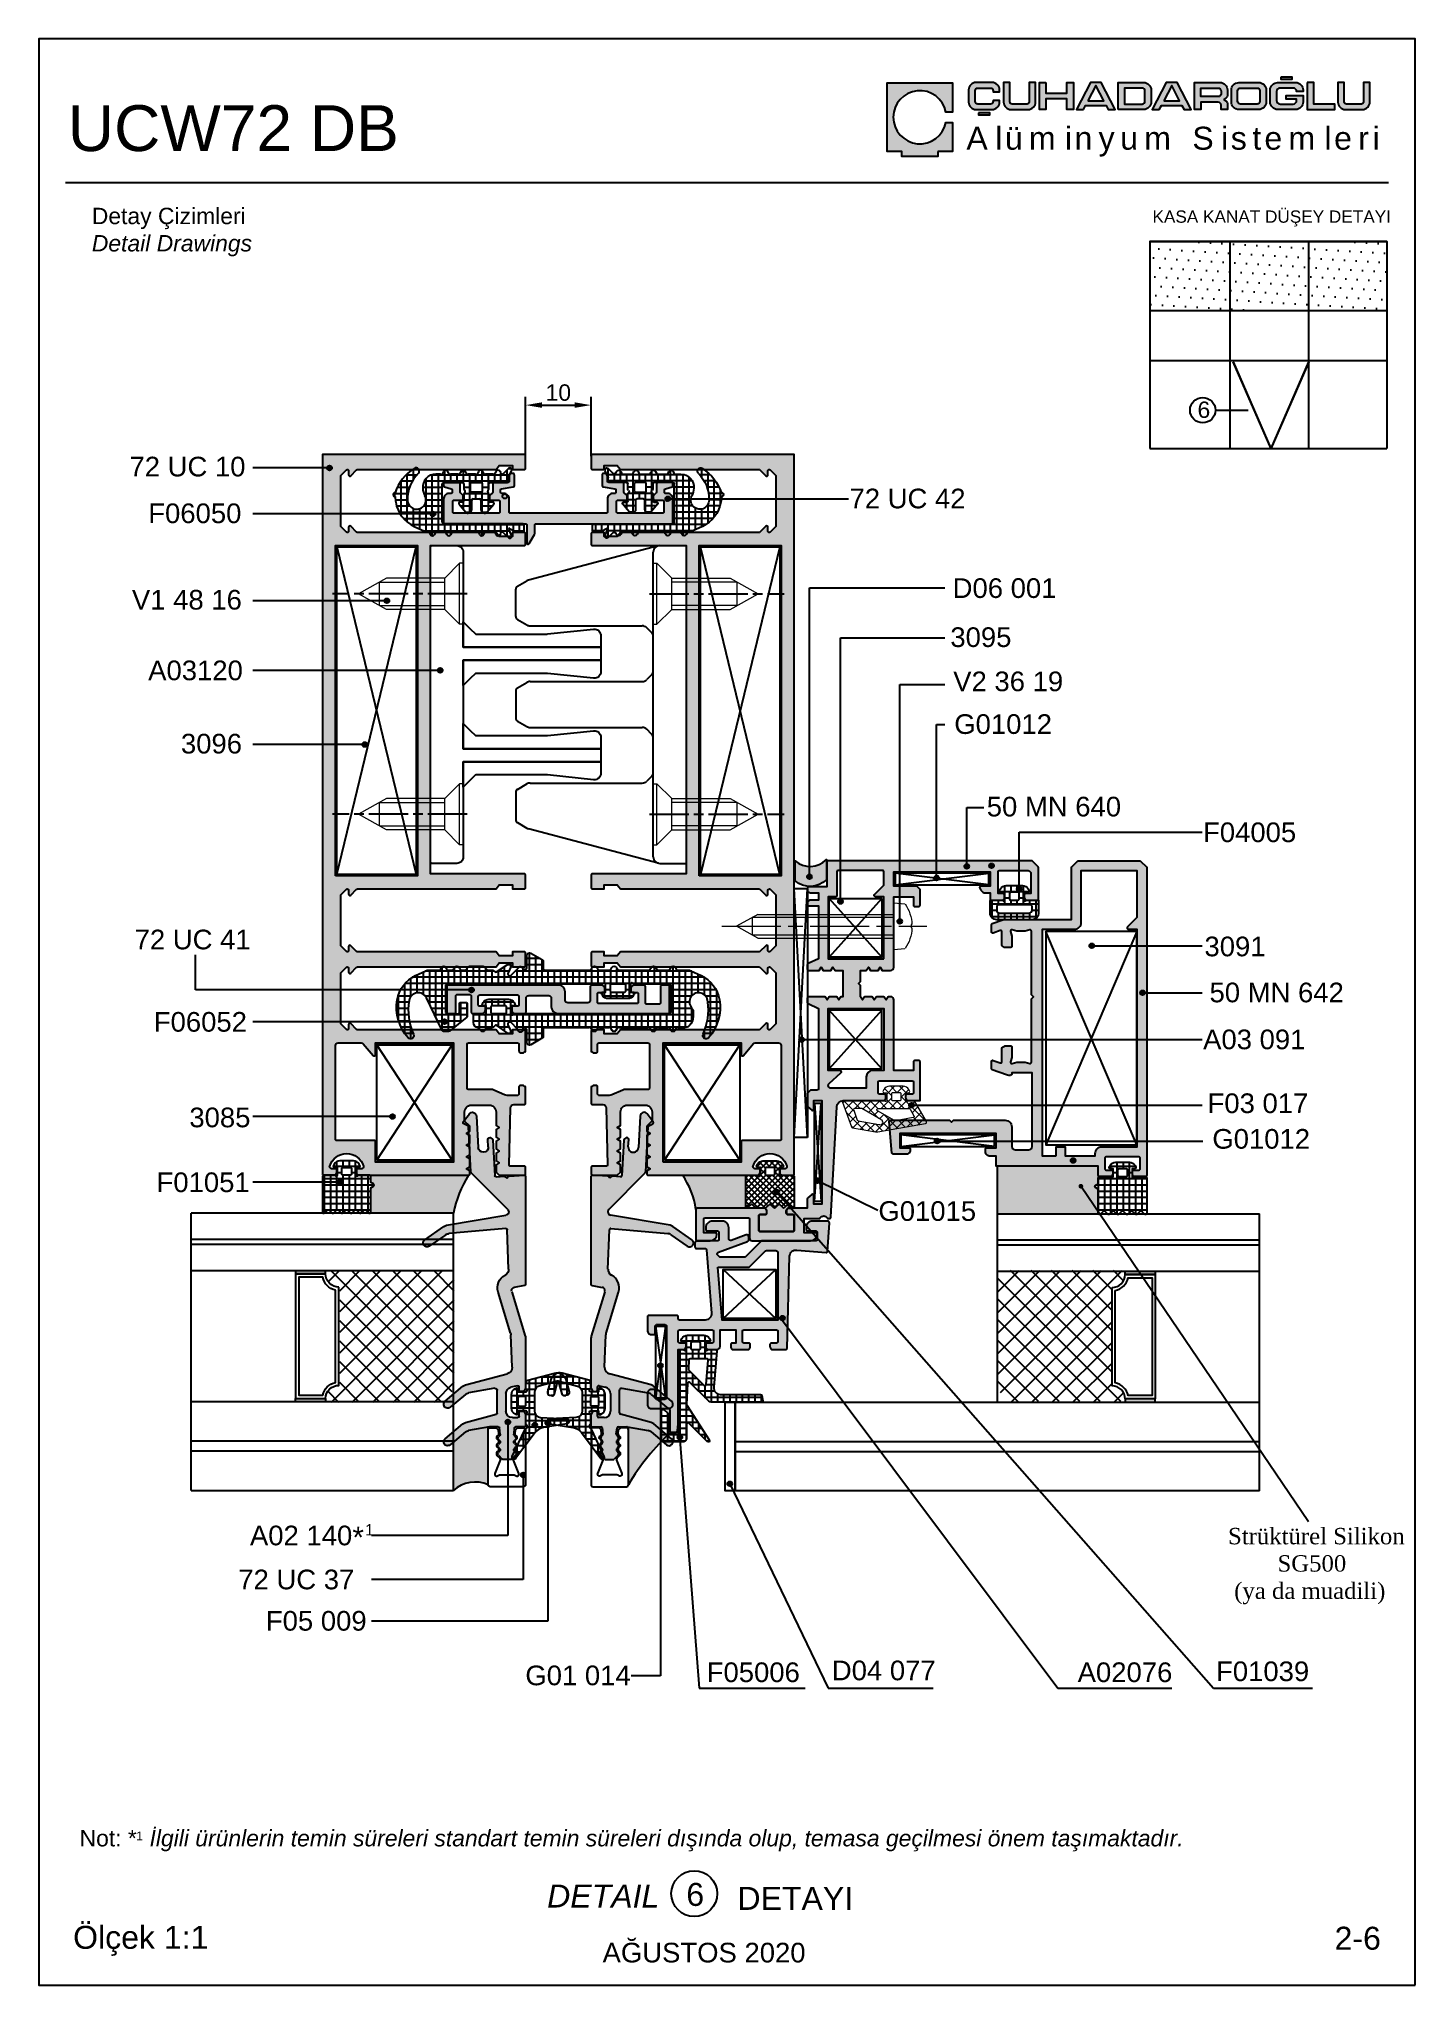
# Model space of a CAD drawing. Header units: millimetres. Extents: x -624 to 1947, y 11274 to 11571.
# Drawn here: x 600.4 to 810.4, y 11274.3 to 11571.3 of the extents above; entities that cross this region are included whole.
import ezdxf

# ---------------------------------------------------------------- set-up
doc = ezdxf.new("R2010")
doc.units = ezdxf.units.MM
doc.linetypes.add('AM_ISO08W050', pattern=[18, 12, -1.5, 3, -1.5])
doc.linetypes.add('AM_ISO08W050x2', pattern=[9, 6, -0.75, 1.5, -0.75])
for name, color, linetype in [('AKSESUAR', 7, 'Continuous'), ('aksesuar_k', 7, 'Continuous'), ('AM_0N', 7, 'Continuous'), ('AM_4N', 3, 'Continuous'), ('AM_7N', 4, 'AM_ISO08W050'), ('Antet', 7, 'Continuous'), ('FITIL', 11, 'Continuous'), ('fitiller_k', 11, 'Continuous'), ('kesit_k', 7, 'Continuous'), ('Layer1', 7, 'Continuous'), ('mennteşe_k', 5, 'Continuous'), ('yazı_numara_k', 11, 'Continuous')]:
    doc.layers.add(name, color=color, linetype=linetype)
doc.layers.add('ZK Ç. 02 Fitil', color=12, linetype='Continuous', lineweight=15)
doc.styles.get("Standard").update_dxf_attribs({"font": 'arial.ttf'})
doc.dimstyles.new('ISO-25', dxfattribs={"dimtxt": 2.5, "dimasz": 2.5, "dimexe": 1.25, "dimexo": 0.625, "dimtad": 1, "dimtxsty": 'Standard', "dimcen": 2.5, "dimadec": 0, "dimazin": 0, "dimtfac": 1, "dimtmove": 0, "dimatfit": 3, "dimfxl": 1, "dimarcsym": 0})
pattern_1 = [(0, (-163.6988, -1354.6916), (0, 0.9525), []), (90, (-163.6988, -1354.6916), (-0.9525, 1e-16), [])]
pattern_2 = [(135, (-350.24319, 11323.927624), (0.044194174, 0.044194174), [])]
pattern_3 = [(45, (-163.6988, -1354.6916), (-1.57154482, 1.57154482), []), (135, (-163.6988, -1354.6916), (-1.57154482, -1.57154482), [])]

msp = doc.modelspace()

# ---------------------------------------------------------------- texts
at = {"layer": 'Antet', "color": 1, "linetype": 'Continuous'}
msp.add_text('*', height=3.25, dxfattribs=at).set_placement((648.285, 11341.009))
at = {"layer": 'Antet', "attachment_point": 1}
for s, insert, char_height in [('{     UCW72 DB }', (591.274, 11561.189), 7), ('{\\fArial|b0|i0|c162|p34;KASA KANAT DÜŞEY DETAYI          }', (770.378, 11545.125), 1.875), ('6', (777.249, 11515.963), 2.5), ('{Not: *  \\fArial|b0|i1|c0|p34;İlgili ürünlerin temin süreleri standart temin süreleri dışında olup, temasa geçilmesi önem taşımaktadır.}', (606.653, 11297.97), 2.5), ('{\\fArial|b0|i0|c0|p0;1}', (615.284, 11297.737), 1.3227)]:
    msp.add_mtext(s, dxfattribs=dict(at, insert=insert, char_height=char_height))
at = {"layer": 'Antet', "char_height": 3}
for s, insert, width, attachment_point in [('{\\fArial|b0|i0|c162|p34;72 UC 10}', (631.969, 11507.539), 32.13086, 3), ('{\\fArial|b0|i0|c162|p34;F06050}', (631.348, 11500.409), 32.13086, 3), ('{\\fArial|b0|i0|c162|p34;72 UC 42}', (741.851, 11502.669), 32.13086, 3), ('{\\fArial|b0|i0|c162|p34;D06 001}', (739.885, 11488.99), 192.06048, 1), ('{\\fArial|b0|i0|c162|p34;V1 48 16}', (631.417, 11487.217), 32.13086, 3), ('{\\fArial|b0|i0|c162|p34;3095}', (748.854, 11481.506), 32.13086, 3), ('{\\fArial|b0|i0|c162|p34;A03120}', (631.569, 11476.434), 32.13086, 3), ('{\\fArial|b0|i0|c162|p34;V2 36 19}', (756.746, 11474.76), 32.13086, 3), ('{\\fArial|b0|i0|c162|p34;G01012}', (755.042, 11468.241), 32.13086, 3), ('{\\fArial|b0|i0|c162|p34;3096}', (631.443, 11465.255), 32.13086, 3), ('{\\fArial|b0|i0|c162|p34;50 MN 640}', (765.586, 11455.65), 32.13086, 3), ('{\\fArial|b0|i0|c162|p34;F04005}', (792.307, 11451.73), 32.13086, 3), ('{\\fArial|b0|i0|c162|p34;72 UC 41}', (632.759, 11435.367), 32.13086, 3), ('{\\fArial|b0|i0|c162|p34;3091}', (787.631, 11434.304), 32.13086, 3), ('{\\fArial|b0|i0|c162|p34;50 MN 642}', (799.582, 11427.284), 32.13086, 3), ('{\\fArial|b0|i0|c162|p34;F06052}', (632.195, 11422.8), 32.13086, 3), ('{\\fArial|b0|i0|c162|p34;A03 091}', (793.717, 11420.12), 32.13086, 3), ('{\\fArial|b0|i0|c162|p34;3085}', (632.727, 11408.212), 32.13086, 3), ('{\\fArial|b0|i0|c162|p34;F03 017}', (794.161, 11410.379), 32.13086, 3), ('{\\fArial|b0|i0|c162|p34;G01012}', (794.424, 11404.944), 32.13086, 3), ('{\\fArial|b0|i0|c162|p34;F01051}', (632.612, 11398.321), 32.13086, 3), ('{\\fArial|b0|i0|c162|p34;G01015}', (743.463, 11393.926), 32.13086, 3), ('{\\fArial|b0|i0|c162|p34;A02 140}', (632.653, 11344.416), 32.13086, 1), ('{\\fArial|b0|i0|c162|p34;72 UC 37}', (630.876, 11337.702), 32.13086, 1), ('{\\fArial|b0|i0|c162|p34;F05 009}', (635.082, 11331.392), 32.13086, 1), ('{\\fArial|b0|i0|c162|p34;G01 014}', (674.677, 11323.06), 32.13086, 1), ('{\\fArial|b0|i0|c162|p34;F05006}', (716.568, 11323.544), 32.13086, 3), ('{\\fArial|b0|i0|c162|p34;D04 077}', (721.45, 11323.819), 37.36117, 1), ('{\\fArial|b0|i0|c162|p34;A02076}', (773.409, 11323.544), 32.13086, 3), ('{\\fArial|b0|i0|c162|p34;F01039}', (794.292, 11323.69), 32.13086, 3)]:
    msp.add_mtext(s, dxfattribs=dict(at, insert=insert, width=width, attachment_point=attachment_point))
at = {"layer": 'Antet', "color": 1, "insert": (650.215, 11344.647), "char_height": 1.71951, "attachment_point": 1}
msp.add_mtext('{\\fArial|b0|i0|c0|p0;1}', dxfattribs=at)
at = {"layer": 'yazı_numara_k'}
for s, insert, char_height, attachment_point in [('{\\fArial|b0|i0|c162|p34;\\H0.8333x;Detay Çizimleri\\P\\fArial|b0|i1|c162|p34;Detail Drawings\\fArial|b0|i0|c162|p34; \\H1.2x;         }', (608.522, 11545.536), 3, 1), ('{\\fArial|b0|i0|c162|p34;Ölçek 1:1}', (605.666, 11283.34), 3.5, 1), ('{\\fArial|b0|i0|c162|p34;2\\fArial|b0|i0|c0|p34;-\\fArial|b0|i0|c162|p34;6}', (805.234, 11283.205), 3.5, 3)]:
    msp.add_mtext(s, dxfattribs=dict(at, insert=insert, char_height=char_height, attachment_point=attachment_point))
at = {"layer": 'yazı_numara_k', "color": 0, "insert": (781.906, 11344.07), "char_height": 2.5, "width": 39.06815, "attachment_point": 1}
msp.add_mtext('{\\fTimes New Roman|b0|i0|c162|p18;Strüktürel Silikon\\P        SG500\\P (ya da muadili)}', dxfattribs=at)
at = {"layer": 'yazı_numara_k', "color": 0, "char_height": 3.5, "attachment_point": 1}
for s, insert in [('{\\fArial|b0|i1|c162|p34;DETAIL}', (678.006, 11289.637)), ('{\\fArial Tur|b0|i0|c162|p34; 6}', (697.883, 11289.888)), ('\\fArial Tur|b0|i0|c162|p34;DETAYI', (707.042, 11289.283))]:
    msp.add_mtext(s, dxfattribs=dict(at, insert=insert))
at = {"layer": 'yazı_numara_k', "insert": (803.45, 11280.758), "char_height": 3, "width": 203, "attachment_point": 3}
msp.add_mtext('{\\pxqc;AĞUSTOS 2020}', dxfattribs=at)

# ---------------------------------------------------------------- blocks, each defined once
blk = doc.blocks.new('CAM5V')
at = {"linetype": 'Continuous'}
for points in [[(941.47, -529.89), (941.47, -534.48), (940.97, -534.48), (940.97, -529.89)], [(941.47, -529.89), (941.47, -534.48), (940.97, -534.48), (940.97, -529.89)], [(941.47, -529.89), (941.47, -534.48), (940.97, -534.48), (940.97, -529.89)], [(960.47, -529.89), (960.47, -534.48), (960.97, -534.48), (960.97, -529.89)], [(960.47, -529.89), (960.47, -534.48), (960.97, -534.48), (960.97, -529.89)], [(960.47, -529.89), (960.47, -534.48), (960.97, -534.48), (960.97, -529.89)]]:
    blk.add_hatch(color=4, dxfattribs=at).paths.add_polyline_path(points)
at = {"color": 4}
for p, q in [((927.45, -513.99), (927.45, -553.99)), ((927.45, -513.99), (969.73, -513.99)), ((927.45, -513.99), (927.45, -553.99)), ((927.45, -513.99), (969.73, -513.99)), ((927.45, -513.99), (927.45, -553.99)), ((927.45, -513.99), (969.73, -513.99)), ((933.45, -553.99), (933.45, -513.99)), ((933.45, -553.99), (933.45, -513.99)), ((933.45, -553.99), (933.45, -513.99)), ((934.97, -553.99), (934.97, -513.99)), ((934.97, -553.99), (934.97, -513.99)), ((934.97, -553.99), (934.97, -513.99)), ((940.97, -553.99), (940.97, -513.99)), ((940.97, -553.99), (940.97, -513.99)), ((940.97, -553.99), (940.97, -513.99)), ((960.97, -553.99), (960.97, -513.99)), ((960.97, -553.99), (960.97, -513.99)), ((960.97, -553.99), (960.97, -513.99)), ((964.97, -553.99), (964.97, -513.99)), ((964.97, -553.99), (964.97, -513.99)), ((964.97, -553.99), (964.97, -513.99)), ((965.73, -553.99), (965.73, -513.99)), ((965.73, -553.99), (965.73, -513.99)), ((965.73, -553.99), (965.73, -513.99)), ((969.73, -553.99), (969.73, -513.99)), ((969.73, -553.99), (969.73, -513.99)), ((969.73, -553.99), (969.73, -513.99)), ((927.45, -553.99), (969.73, -553.99)), ((927.45, -553.99), (969.73, -553.99)), ((927.45, -553.99), (969.73, -553.99))]:
    blk.add_line(p, q, dxfattribs=at)
for points in [[(941.47, -529.89), (941.47, -534.48), (940.97, -534.48), (940.97, -529.89)], [(941.47, -529.89), (941.47, -534.48), (940.97, -534.48), (940.97, -529.89)], [(941.47, -529.89), (941.47, -534.48), (940.97, -534.48), (940.97, -529.89)], [(960.47, -529.89), (960.47, -534.49), (960.97, -534.49), (960.97, -529.89)], [(960.47, -529.89), (960.47, -534.48), (960.97, -534.48), (960.97, -529.89)], [(960.47, -529.89), (960.47, -534.49), (960.97, -534.49), (960.97, -529.89)], [(960.47, -529.89), (960.47, -534.48), (960.97, -534.48), (960.97, -529.89)], [(960.47, -529.89), (960.47, -534.49), (960.97, -534.49), (960.97, -529.89)], [(960.47, -529.89), (960.47, -534.48), (960.97, -534.48), (960.97, -529.89)]]:
    blk.add_lwpolyline(points, close=True, dxfattribs=at)
for points in [[(958.47, -536.49, -0.414214), (960.47, -534.49), (960.47, -529.89), (941.47, -529.89), (941.47, -534.49, -0.414214), (943.47, -536.49)], [(958.47, -536.49, -0.414214), (960.47, -534.49), (960.47, -529.89), (941.47, -529.89), (941.47, -534.49, -0.414214), (943.47, -536.49)], [(958.47, -536.49, -0.414214), (960.47, -534.49), (960.47, -529.89), (941.47, -529.89), (941.47, -534.49, -0.414214), (943.47, -536.49)], [(958.02, -535.99, -0.300614), (959.97, -534.04), (959.97, -530.39), (941.97, -530.39), (941.97, -534.04, -0.300614), (943.92, -535.99)], [(958.02, -535.99, -0.300614), (959.97, -534.04), (959.97, -530.39), (941.97, -530.39), (941.97, -534.04, -0.300614), (943.92, -535.99)], [(958.02, -535.99, -0.300614), (959.97, -534.04), (959.97, -530.39), (941.97, -530.39), (941.97, -534.04, -0.300614), (943.92, -535.99)]]:
    blk.add_lwpolyline(points, format="xyb", close=True, dxfattribs=at)
blk = doc.blocks.new('A02214')
h = blk.add_hatch(color=1)
edge = h.paths.add_edge_path()
edge.add_line((950.95, 11929.24), (951.25, 11929.24))
edge.add_arc((951.25, 11929.04), 0.2, 0, 90, ccw=False)
edge.add_line((951.45, 11929.04), (951.45, 11924.74))
edge.add_arc((951.25, 11924.74), 0.2, -90, 0, ccw=False)
edge.add_line((951.25, 11924.54), (949.15, 11924.54))
edge.add_arc((949.15, 11925.14), 0.6, 180, 270, ccw=False)
edge.add_line((948.55, 11925.14), (948.55, 11925.54))
edge.add_arc((948.75, 11925.54), 0.2, 90, 180, ccw=False)
edge.add_line((948.75, 11925.74), (949.85, 11925.74))
edge.add_arc((949.85, 11925.94), 0.2, 270, 360)
edge.add_line((950.05, 11925.94), (950.05, 11927.24))
edge.add_arc((949.85, 11927.24), 0.2, 0, 90)
edge.add_line((949.85, 11927.44), (938.85, 11927.44))
edge.add_arc((938.85, 11927.24), 0.2, 90, 180)
edge.add_line((938.65, 11927.24), (938.65, 11925.94))
edge.add_arc((938.85, 11925.94), 0.2, 180, 270)
edge.add_line((938.85, 11925.74), (939.95, 11925.74))
edge.add_arc((939.95, 11925.54), 0.2, 0, 90, ccw=False)
edge.add_line((940.15, 11925.54), (940.15, 11925.14))
edge.add_arc((939.55, 11925.14), 0.6, 270, 360, ccw=False)
edge.add_line((939.55, 11924.54), (937.85, 11924.54))
edge.add_arc((937.85, 11925.14), 0.6, 180, 270, ccw=False)
edge.add_line((937.25, 11925.14), (937.25, 11927.74))
edge.add_arc((937.05, 11927.74), 0.2, 0, 90)
edge.add_line((937.05, 11927.94), (933.85, 11927.94))
edge.add_arc((933.85, 11928.14), 0.2, 180, 270, ccw=False)
edge.add_line((933.65, 11928.14), (933.65, 11928.94))
edge.add_arc((933.85, 11928.94), 0.2, 95, 180, ccw=False)
edge.add_line((933.83, 11929.14), (934.93, 11929.23))
edge.add_arc((935.02, 11928.24), 1, 90, 95, ccw=False)
edge.add_line((935.02, 11929.24), (946.25, 11929.24))
edge.add_line((946.25, 11929.24), (946.25, 11930.12))
edge.add_arc((946.45, 11930.12), 0.2, 120, 180, ccw=False)
edge.add_line((946.35, 11930.3), (946.55, 11930.41))
edge.add_arc((946.65, 11930.24), 0.2, 90, 120, ccw=False)
edge.add_line((946.65, 11930.44), (947.05, 11930.44))
edge.add_arc((947.05, 11930.24), 0.2, 0, 90, ccw=False)
edge.add_line((947.25, 11930.24), (947.25, 11929.44))
edge.add_arc((947.45, 11929.44), 0.2, 180, 270)
edge.add_line((947.45, 11929.24), (949.05, 11929.24))
edge.add_arc((949.05, 11929.44), 0.2, 270, 360)
edge.add_line((949.25, 11929.44), (949.25, 11934.44))
edge.add_arc((949.05, 11934.44), 0.2, 0, 90)
edge.add_line((949.05, 11934.64), (947.45, 11934.64))
edge.add_arc((947.45, 11934.44), 0.2, 90, 180)
edge.add_line((947.25, 11934.44), (947.25, 11933.64))
edge.add_arc((947.05, 11933.64), 0.2, 270, 360, ccw=False)
edge.add_line((947.05, 11933.44), (946.65, 11933.44))
edge.add_arc((946.65, 11933.64), 0.2, 240, 270, ccw=False)
edge.add_line((946.55, 11933.46), (946.35, 11933.58))
edge.add_arc((946.45, 11933.75), 0.2, 180, 240, ccw=False)
edge.add_line((946.25, 11933.75), (946.25, 11935.14))
edge.add_arc((946.75, 11935.14), 0.5, 90, 180, ccw=False)
edge.add_line((946.75, 11935.64), (949.25, 11935.64))
edge.add_line((949.25, 11935.64), (949.25, 11938.04))
edge.add_line((949.25, 11938.04), (947.25, 11938.04))
edge.add_line((947.25, 11938.04), (947.25, 11937.44))
edge.add_arc((947.05, 11937.44), 0.2, 270, 360, ccw=False)
edge.add_line((947.05, 11937.24), (946.65, 11937.24))
edge.add_arc((946.65, 11937.44), 0.2, 240, 270, ccw=False)
edge.add_line((946.55, 11937.26), (946.35, 11937.38))
edge.add_arc((946.45, 11937.55), 0.2, 180, 240, ccw=False)
edge.add_line((946.25, 11937.55), (946.25, 11939.92))
edge.add_arc((946.45, 11939.92), 0.2, 120, 180, ccw=False)
edge.add_line((946.35, 11940.1), (946.55, 11940.21))
edge.add_arc((946.65, 11940.04), 0.2, 90, 120, ccw=False)
edge.add_line((946.65, 11940.24), (947.05, 11940.24))
edge.add_arc((947.05, 11940.04), 0.2, 0, 90, ccw=False)
edge.add_line((947.25, 11940.04), (947.25, 11939.24))
edge.add_arc((947.45, 11939.24), 0.2, 180, 270)
edge.add_line((947.45, 11939.04), (949.05, 11939.04))
edge.add_arc((949.05, 11939.24), 0.2, 270, 360)
edge.add_line((949.25, 11939.24), (949.25, 11944.24))
edge.add_arc((949.05, 11944.24), 0.2, 0, 90)
edge.add_line((949.05, 11944.44), (947.45, 11944.44))
edge.add_arc((947.45, 11944.24), 0.2, 90, 180)
edge.add_line((947.25, 11944.24), (947.25, 11943.44))
edge.add_arc((947.05, 11943.44), 0.2, 270, 360, ccw=False)
edge.add_line((947.05, 11943.24), (946.65, 11943.24))
edge.add_arc((946.65, 11943.44), 0.2, 240, 270, ccw=False)
edge.add_line((946.55, 11943.26), (946.35, 11943.38))
edge.add_arc((946.45, 11943.55), 0.2, 180, 240, ccw=False)
edge.add_line((946.25, 11943.55), (946.25, 11945.64))
edge.add_arc((946.45, 11945.64), 0.2, 91.6346, 180, ccw=False)
edge.add_line((946.44, 11945.84), (960.48, 11946.24))
edge.add_arc((960.45, 11947.24), 1, 271.6346, 365.0285)
edge.add_line((961.44, 11947.32), (961.05, 11951.82))
edge.add_arc((961.25, 11951.84), 0.2, 93.4336, 185.0285, ccw=False)
edge.add_line((961.24, 11952.04), (965.58, 11952.3))
edge.add_arc((965.6, 11952.05), 0.25, 0, 93.4336, ccw=False)
edge.add_line((965.85, 11952.05), (965.85, 11950.24))
edge.add_line((965.85, 11950.24), (965.85, 11949.74))
edge.add_arc((964.85, 11949.74), 1, 270, 360, ccw=False)
edge.add_line((964.85, 11948.74), (964.55, 11948.74))
edge.add_arc((964.55, 11948.94), 0.2, 180, 270, ccw=False)
edge.add_line((964.35, 11948.94), (964.35, 11950.24))
edge.add_arc((964.15, 11950.24), 0.2, 360, 450)
edge.add_line((964.15, 11950.44), (963.05, 11950.44))
edge.add_arc((963.05, 11950.24), 0.2, 90, 180)
edge.add_line((962.85, 11950.24), (962.85, 11942.07))
edge.add_arc((962.55, 11942.07), 0.3, -45, 0, ccw=False)
edge.add_line((962.76, 11941.86), (960.44, 11939.54))
edge.add_arc((960.65, 11939.32), 0.3, 135, 180)
edge.add_line((960.35, 11939.32), (960.35, 11935.68))
edge.add_arc((960.65, 11935.68), 0.3, 180, 225)
edge.add_line((960.44, 11935.47), (960.64, 11935.27))
edge.add_arc((960.85, 11935.48), 0.3, 225, 340)
edge.add_line((961.13, 11935.38), (962.75, 11939.82))
edge.add_arc((963.03, 11939.72), 0.3, 90, 160, ccw=False)
edge.add_line((963.03, 11940.02), (963.45, 11940.02))
edge.add_arc((963.45, 11939.72), 0.3, -20, 90, ccw=False)
edge.add_line((963.74, 11939.61), (962.91, 11937.34))
edge.add_arc((963.19, 11937.24), 0.3, 160, 270)
edge.add_line((963.19, 11936.94), (964.85, 11936.94))
edge.add_arc((964.85, 11935.94), 1, 0, 90, ccw=False)
edge.add_line((965.85, 11935.94), (965.85, 11934.44))
edge.add_arc((964.85, 11934.44), 1, 270, 360, ccw=False)
edge.add_line((964.85, 11933.44), (964.55, 11933.44))
edge.add_arc((964.55, 11933.64), 0.2, 180, 270, ccw=False)
edge.add_line((964.35, 11933.64), (964.35, 11935.24))
edge.add_arc((964.15, 11935.24), 0.2, 360, 450)
edge.add_line((964.15, 11935.44), (963.05, 11935.44))
edge.add_arc((963.05, 11935.24), 0.2, 90, 180)
edge.add_line((962.85, 11935.24), (962.85, 11932.09))
edge.add_arc((962.55, 11932.09), 0.3, 270, 360, ccw=False)
edge.add_line((962.55, 11931.79), (961.95, 11931.79))
edge.add_arc((961.95, 11932.09), 0.3, 180, 270, ccw=False)
edge.add_line((961.65, 11932.09), (961.65, 11933.34))
edge.add_arc((961.45, 11933.34), 0.2, 360, 445.2692)
edge.add_line((961.46, 11933.54), (951.83, 11934.33))
edge.add_arc((951.75, 11933.34), 1, 85.2692, 180)
edge.add_line((950.75, 11933.34), (950.75, 11929.44))
edge.add_arc((950.95, 11929.44), 0.2, 180, 270)
edge = h.paths.add_edge_path(flags=16)
edge.add_arc((961.05, 11942.69), 0.3, 315, 360, ccw=False)
edge.add_line((961.26, 11942.48), (958.85, 11940.07))
edge.add_line((958.85, 11940.07), (958.85, 11935.26))
edge.add_line((958.85, 11935.26), (950.75, 11935.93))
edge.add_line((950.75, 11935.93), (950.75, 11944.44))
edge.add_line((950.75, 11944.44), (961.05, 11944.44))
edge.add_arc((961.05, 11944.14), 0.3, 0, 90, ccw=False)
edge.add_line((961.35, 11944.14), (961.35, 11942.69))
at = {"color": 0}
for points in [[(946.44, 11945.84), (960.48, 11946.24, 0.431672), (961.44, 11947.32), (961.05, 11951.82, -0.42239), (961.24, 11952.04), (965.58, 11952.3, -0.431877), (965.85, 11952.05), (965.85, 11950.24), (965.85, 11949.74, -0.414214), (964.85, 11948.74), (964.55, 11948.74, -0.414214), (964.35, 11948.94), (964.35, 11950.24, 0.414214), (964.15, 11950.44), (963.05, 11950.44, 0.414214), (962.85, 11950.24), (962.85, 11942.07, -0.198912), (962.76, 11941.86), (960.44, 11939.54, 0.198912), (960.35, 11939.32), (960.35, 11935.68, 0.198912), (960.44, 11935.47), (960.64, 11935.27, 0.548619), (961.13, 11935.38), (962.75, 11939.82, -0.315299), (963.03, 11940.02), (963.45, 11940.02, -0.520567), (963.74, 11939.61), (962.91, 11937.34, 0.520567), (963.19, 11936.94), (964.85, 11936.94, -0.414214), (965.85, 11935.94), (965.85, 11934.44, -0.414214), (964.85, 11933.44), (964.55, 11933.44, -0.414214), (964.35, 11933.64), (964.35, 11935.24, 0.414214), (964.15, 11935.44), (963.05, 11935.44, 0.414214), (962.85, 11935.24), (962.85, 11932.09, -0.414214), (962.55, 11931.79), (961.95, 11931.79, -0.414214), (961.65, 11932.09), (961.65, 11933.34, 0.390232), (961.46, 11933.54), (951.83, 11934.33, 0.438609), (950.75, 11933.34), (950.75, 11929.44, 0.414214), (950.95, 11929.24), (951.25, 11929.24, -0.414214), (951.45, 11929.04), (951.45, 11924.74, -0.414214), (951.25, 11924.54), (949.15, 11924.54, -0.414214), (948.55, 11925.14), (948.55, 11925.54, -0.414214), (948.75, 11925.74), (949.85, 11925.74, 0.414214), (950.05, 11925.94), (950.05, 11927.24, 0.414214), (949.85, 11927.44), (938.85, 11927.44, 0.414214), (938.65, 11927.24), (938.65, 11925.94, 0.414214), (938.85, 11925.74), (939.95, 11925.74, -0.414214), (940.15, 11925.54), (940.15, 11925.14, -0.414214), (939.55, 11924.54), (937.85, 11924.54, -0.414214), (937.25, 11925.14), (937.25, 11927.74, 0.414214), (937.05, 11927.94), (933.85, 11927.94, -0.414214), (933.65, 11928.14), (933.65, 11928.94, -0.388879), (933.83, 11929.14), (934.93, 11929.23, -0.02182), (935.02, 11929.24), (946.25, 11929.24), (946.25, 11930.12, -0.267949), (946.35, 11930.3), (946.55, 11930.41, -0.131652), (946.65, 11930.44), (947.05, 11930.44, -0.414214), (947.25, 11930.24), (947.25, 11929.44, 0.414214), (947.45, 11929.24), (949.05, 11929.24, 0.414214), (949.25, 11929.44), (949.25, 11934.44, 0.414214), (949.05, 11934.64), (947.45, 11934.64, 0.414214), (947.25, 11934.44), (947.25, 11933.64, -0.414214), (947.05, 11933.44), (946.65, 11933.44, -0.131652), (946.55, 11933.46), (946.35, 11933.58, -0.267949), (946.25, 11933.75), (946.25, 11935.14, -0.414214), (946.75, 11935.64), (949.25, 11935.64), (949.25, 11938.04), (947.25, 11938.04), (947.25, 11937.44, -0.414214), (947.05, 11937.24), (946.65, 11937.24, -0.131652), (946.55, 11937.26), (946.35, 11937.38, -0.267949), (946.25, 11937.55), (946.25, 11939.92, -0.267949), (946.35, 11940.1), (946.55, 11940.21, -0.131652), (946.65, 11940.24), (947.05, 11940.24, -0.414214), (947.25, 11940.04), (947.25, 11939.24, 0.414214), (947.45, 11939.04), (949.05, 11939.04, 0.414214), (949.25, 11939.24), (949.25, 11944.24, 0.414214), (949.05, 11944.44), (947.45, 11944.44, 0.414214), (947.25, 11944.24), (947.25, 11943.44, -0.414214), (947.05, 11943.24), (946.65, 11943.24, -0.131652), (946.55, 11943.26), (946.35, 11943.38, -0.267949), (946.25, 11943.55), (946.25, 11945.64, -0.405882)], [(958.85, 11935.26), (958.85, 11940.07), (961.26, 11942.48, 0.198912), (961.35, 11942.69), (961.35, 11944.14, 0.414214), (961.05, 11944.44), (950.75, 11944.44), (950.75, 11935.93)]]:
    blk.add_lwpolyline(points, format="xyb", close=True, dxfattribs=at)
blk = doc.blocks.new('TOPALCAM')
at = {"linetype": 'Continuous'}
for points in [[(1650.13, 13097.83), (1650.13, 13093.25), (1649.63, 13093.25), (1649.63, 13097.83)], [(1650.13, 13097.83), (1650.13, 13093.25), (1649.63, 13093.25), (1649.63, 13097.83)], [(1650.13, 13097.83), (1650.13, 13093.25), (1649.63, 13093.25), (1649.63, 13097.83)], [(1669.13, 13097.83), (1669.13, 13093.25), (1669.63, 13093.25), (1669.63, 13097.83)], [(1669.13, 13097.83), (1669.13, 13093.25), (1669.63, 13093.25), (1669.63, 13097.83)], [(1669.13, 13097.83), (1669.13, 13093.25), (1669.63, 13093.25), (1669.63, 13097.83)]]:
    blk.add_hatch(color=4, dxfattribs=at).paths.add_polyline_path(points)
at = {"color": 4}
for p, q in [((1636.11, 13113.73), (1636.11, 13033.73)), ((1636.11, 13113.73), (1678.39, 13113.73)), ((1636.11, 13113.73), (1678.39, 13113.73)), ((1636.11, 13113.73), (1678.39, 13113.73)), ((1642.11, 13033.73), (1642.11, 13113.73)), ((1642.11, 13033.73), (1642.11, 13113.73)), ((1642.11, 13033.73), (1642.11, 13113.73)), ((1643.63, 13033.73), (1643.63, 13113.73)), ((1643.63, 13033.73), (1643.63, 13113.73)), ((1643.63, 13033.73), (1643.63, 13113.73)), ((1649.63, 13033.73), (1649.63, 13113.73)), ((1649.63, 13033.73), (1649.63, 13113.73)), ((1649.63, 13033.73), (1649.63, 13113.73)), ((1669.63, 13073.73), (1669.63, 13113.73)), ((1669.63, 13073.73), (1669.63, 13113.73)), ((1669.63, 13073.73), (1669.63, 13113.73)), ((1673.63, 13073.73), (1673.63, 13113.73)), ((1673.63, 13073.73), (1673.63, 13113.73)), ((1673.63, 13073.73), (1673.63, 13113.73)), ((1674.39, 13073.73), (1674.39, 13113.73)), ((1674.39, 13073.73), (1674.39, 13113.73)), ((1674.39, 13073.73), (1674.39, 13113.73)), ((1678.39, 13073.73), (1678.39, 13113.73)), ((1678.39, 13073.73), (1678.39, 13113.73)), ((1678.39, 13073.73), (1678.39, 13113.73)), ((1649.63, 13073.73), (1678.39, 13073.73)), ((1636.11, 13033.73), (1649.63, 13033.73))]:
    blk.add_line(p, q, dxfattribs=at)
for points in [[(1650.13, 13097.83), (1650.13, 13093.25), (1649.63, 13093.25), (1649.63, 13097.83)], [(1650.13, 13097.83), (1650.13, 13093.25), (1649.63, 13093.25), (1649.63, 13097.83)], [(1650.13, 13097.83), (1650.13, 13093.25), (1649.63, 13093.25), (1649.63, 13097.83)], [(1669.13, 13097.83), (1669.13, 13093.23), (1669.63, 13093.23), (1669.63, 13097.83)], [(1669.13, 13097.83), (1669.13, 13093.25), (1669.63, 13093.25), (1669.63, 13097.83)], [(1669.13, 13097.83), (1669.13, 13093.23), (1669.63, 13093.23), (1669.63, 13097.83)], [(1669.13, 13097.83), (1669.13, 13093.25), (1669.63, 13093.25), (1669.63, 13097.83)], [(1669.13, 13097.83), (1669.13, 13093.23), (1669.63, 13093.23), (1669.63, 13097.83)], [(1669.13, 13097.83), (1669.13, 13093.25), (1669.63, 13093.25), (1669.63, 13097.83)]]:
    blk.add_lwpolyline(points, close=True, dxfattribs=at)
for points in [[(1667.13, 13091.23, -0.414214), (1669.13, 13093.23), (1669.13, 13097.83), (1650.13, 13097.83), (1650.13, 13093.23, -0.414214), (1652.13, 13091.23)], [(1667.13, 13091.23, -0.414214), (1669.13, 13093.23), (1669.13, 13097.83), (1650.13, 13097.83), (1650.13, 13093.23, -0.414214), (1652.13, 13091.23)], [(1667.13, 13091.23, -0.414214), (1669.13, 13093.23), (1669.13, 13097.83), (1650.13, 13097.83), (1650.13, 13093.23, -0.414214), (1652.13, 13091.23)], [(1666.68, 13091.73, -0.300614), (1668.63, 13093.68), (1668.63, 13097.33), (1650.63, 13097.33), (1650.63, 13093.68, -0.300614), (1652.58, 13091.73)], [(1666.68, 13091.73, -0.300614), (1668.63, 13093.68), (1668.63, 13097.33), (1650.63, 13097.33), (1650.63, 13093.68, -0.300614), (1652.58, 13091.73)], [(1666.68, 13091.73, -0.300614), (1668.63, 13093.68), (1668.63, 13097.33), (1650.63, 13097.33), (1650.63, 13093.68, -0.300614), (1652.58, 13091.73)]]:
    blk.add_lwpolyline(points, format="xyb", close=True, dxfattribs=at)
blk = doc.blocks.new('logo')
at = {"layer": 'Antet'}
h = blk.add_hatch(color=255, dxfattribs=at)
h.paths.add_polyline_path([(-430211.64, 79968.64, -0.414214), (-430211.2, 79969.07), (-430209.3, 79969.07, -0.414214), (-430208.87, 79968.64), (-430208.87, 79968.51), (-430207.89, 79968.51), (-430207.89, 79968.77, 0.414214), (-430209.03, 79969.91), (-430211.48, 79969.91, 0.414214), (-430212.62, 79968.77), (-430212.62, 79966.93, 0.414214), (-430211.48, 79965.79), (-430209.03, 79965.79, 0.414214), (-430207.89, 79966.93), (-430207.89, 79967.18), (-430208.87, 79967.18), (-430208.87, 79967.06, -0.414214), (-430209.3, 79966.63), (-430211.2, 79966.63, -0.414214), (-430211.64, 79967.06)])
h.paths.add_polyline_path([(-430211.12, 79965.27), (-430211.12, 79964.98), (-430209.39, 79964.98), (-430209.39, 79965.27)])
h.paths.add_polyline_path([(-430203.54, 79965.79, 0.414214), (-430202.4, 79966.93), (-430202.4, 79969.91), (-430203.36, 79969.91), (-430203.36, 79966.97, -0.414214), (-430203.7, 79966.63), (-430205.98, 79966.63, -0.414214), (-430206.33, 79966.97), (-430206.33, 79969.91), (-430207.28, 79969.91), (-430207.28, 79966.93, 0.414214), (-430206.14, 79965.79)])
h.paths.add_polyline_path([(-430200.82, 79967.43), (-430197.61, 79967.43), (-430197.61, 79965.79), (-430196.63, 79965.79), (-430196.63, 79969.91), (-430197.61, 79969.91), (-430197.61, 79968.27), (-430200.82, 79968.27), (-430200.82, 79969.91), (-430201.8, 79969.91), (-430201.8, 79965.79), (-430200.82, 79965.79)])
h.paths.add_polyline_path([(-430196.17, 79965.79), (-430195.09, 79965.79), (-430194.79, 79966.39), (-430191.63, 79966.39), (-430191.32, 79965.79), (-430190.25, 79965.79), (-430192.39, 79969.93), (-430194.02, 79969.93)])
h.paths.add_polyline_path([(-430194.41, 79967.1), (-430193.21, 79969.43), (-430192, 79967.1)], flags=16)
h.paths.add_polyline_path([(-430189.78, 79965.79), (-430185.9, 79965.79, 0.414214), (-430184.76, 79966.93), (-430184.76, 79968.77, 0.414214), (-430185.9, 79969.91), (-430189.78, 79969.91)])
h.paths.add_polyline_path([(-430188.83, 79969.07), (-430186.15, 79969.07, -0.414214), (-430185.71, 79968.64), (-430185.71, 79967.06, -0.414214), (-430186.15, 79966.63), (-430188.83, 79966.63)], flags=16)
h.paths.add_polyline_path([(-430183.21, 79966.39), (-430180.06, 79966.39), (-430179.75, 79965.79), (-430178.67, 79965.79), (-430180.82, 79969.93), (-430182.45, 79969.93), (-430184.6, 79965.79), (-430183.52, 79965.79)])
h.paths.add_polyline_path([(-430182.84, 79967.1), (-430181.63, 79969.43), (-430180.43, 79967.1)], flags=16)
h.paths.add_polyline_path([(-430177.2, 79966.9), (-430174.52, 79966.9, -0.414214), (-430174.08, 79966.47), (-430174.08, 79965.79), (-430173.13, 79965.79), (-430173.13, 79966.73, 0.203358), (-430173.26, 79967.04, 0.098259), (-430173.64, 79967.28), (-430173.64, 79967.38, 0.058399), (-430173.32, 79967.55, 0.246853), (-430173.13, 79967.91), (-430173.13, 79968.77, 0.414214), (-430174.27, 79969.91), (-430178.15, 79969.91), (-430178.15, 79965.79), (-430177.2, 79965.79)])
h.paths.add_polyline_path([(-430177.2, 79967.77), (-430177.2, 79969.07), (-430174.55, 79969.07, -0.414214), (-430174.08, 79968.61), (-430174.08, 79968.2, -0.414214), (-430174.52, 79967.77)], flags=16)
h.paths.add_polyline_path([(-430168.35, 79965.79, 0.414214), (-430167.21, 79966.93), (-430167.21, 79968.77, 0.414214), (-430168.35, 79969.91), (-430171.39, 79969.91, 0.414214), (-430172.52, 79968.77), (-430172.52, 79966.93, 0.414214), (-430171.39, 79965.79)])
h.paths.add_polyline_path([(-430171.14, 79966.63, -0.414214), (-430171.57, 79967.06), (-430171.57, 79968.64, -0.414214), (-430171.14, 79969.07), (-430168.6, 79969.07, -0.414214), (-430168.16, 79968.64), (-430168.16, 79967.06, -0.414214), (-430168.6, 79966.63)], flags=16)
h.paths.add_polyline_path([(-430165.47, 79965.79), (-430162.72, 79965.79, 0.414214), (-430161.58, 79966.93), (-430161.58, 79967.93), (-430164.15, 79967.93), (-430164.15, 79967.38), (-430162.56, 79967.38), (-430162.56, 79967.18, -0.414214), (-430163.11, 79966.63), (-430165.07, 79966.63, -0.414214), (-430165.62, 79967.18), (-430165.62, 79968.52, -0.414214), (-430165.07, 79969.07), (-430163.11, 79969.07, -0.407741), (-430162.56, 79968.53), (-430161.58, 79968.53), (-430161.58, 79968.77, 0.414214), (-430162.72, 79969.91), (-430165.47, 79969.91, 0.414214), (-430166.6, 79968.77), (-430166.6, 79966.93, 0.414214)])
h.paths.add_polyline_path([(-430163.23, 79970.43), (-430163.23, 79970.72), (-430164.96, 79970.72), (-430164.96, 79970.43)])
h.paths.add_polyline_path([(-430156.73, 79965.79), (-430156.73, 79966.63), (-430159.92, 79966.63), (-430159.92, 79969.91), (-430160.97, 79969.91), (-430160.97, 79965.79)])
h.paths.add_polyline_path([(-430155.32, 79966.97), (-430155.32, 79969.91), (-430156.27, 79969.91), (-430156.27, 79966.93, 0.414214), (-430155.13, 79965.79), (-430152.53, 79965.79, 0.414214), (-430151.39, 79966.93), (-430151.39, 79969.91), (-430152.34, 79969.91), (-430152.34, 79966.97, -0.414214), (-430152.69, 79966.63), (-430154.97, 79966.63, -0.414214)])
blk.add_hatch(color=255, dxfattribs=at).paths.add_polyline_path([(-430216.08, 79965.4), (-430215.09, 79965.4), (-430215.09, 79969.85), (-430225.03, 79969.85), (-430225.03, 79959.39), (-430222.81, 79959.39), (-430222.81, 79958.6), (-430217.31, 79958.6), (-430217.31, 79959.39), (-430215.09, 79959.39), (-430215.09, 79963.83), (-430216.08, 79963.83, -10.235635)])
at = {"layer": 'Antet', "color": 255}
for points in [[(-430164.96, 79970.72), (-430164.96, 79970.43), (-430163.23, 79970.43), (-430163.23, 79970.72)], [(-430200.82, 79969.91), (-430200.82, 79968.27), (-430197.61, 79968.27), (-430197.61, 79969.91), (-430196.63, 79969.91), (-430196.63, 79965.79), (-430197.61, 79965.79), (-430197.61, 79967.43), (-430200.82, 79967.43), (-430200.82, 79965.79), (-430201.8, 79965.79), (-430201.8, 79969.91)], [(-430195.09, 79965.79), (-430194.79, 79966.39), (-430191.63, 79966.39), (-430191.32, 79965.79), (-430190.25, 79965.79), (-430192.39, 79969.93), (-430194.02, 79969.93), (-430196.17, 79965.79)], [(-430194.41, 79967.1), (-430192, 79967.1), (-430193.21, 79969.43)], [(-430183.52, 79965.79), (-430183.21, 79966.39), (-430180.06, 79966.39), (-430179.75, 79965.79), (-430178.67, 79965.79), (-430180.82, 79969.93), (-430182.45, 79969.93), (-430184.6, 79965.79)], [(-430182.84, 79967.1), (-430180.43, 79967.1), (-430181.63, 79969.43)], [(-430160.97, 79969.91), (-430160.97, 79965.79), (-430156.73, 79965.79), (-430156.73, 79966.63), (-430159.92, 79966.63), (-430159.92, 79969.91)], [(-430211.12, 79965.27), (-430211.12, 79964.98), (-430209.39, 79964.98), (-430209.39, 79965.27)]]:
    blk.add_lwpolyline(points, close=True, dxfattribs=at)
for points in [[(-430217.31, 79959.39), (-430217.31, 79958.6), (-430222.81, 79958.6), (-430222.81, 79959.39), (-430225.03, 79959.39), (-430225.03, 79969.85), (-430215.09, 79969.85), (-430215.09, 79965.4), (-430216.08, 79965.4, 10.235635), (-430216.08, 79963.83), (-430215.09, 79963.83), (-430215.09, 79959.39)], [(-430211.2, 79966.63, -0.414214), (-430211.64, 79967.06), (-430211.64, 79968.64, -0.414214), (-430211.2, 79969.07), (-430209.3, 79969.07, -0.414214), (-430208.87, 79968.64), (-430208.87, 79968.51), (-430207.89, 79968.51), (-430207.89, 79968.77, 0.414214), (-430209.03, 79969.91), (-430211.48, 79969.91, 0.414214), (-430212.62, 79968.77), (-430212.62, 79966.93, 0.414214), (-430211.48, 79965.79), (-430209.03, 79965.79, 0.414214), (-430207.89, 79966.93), (-430207.89, 79967.18), (-430208.87, 79967.18), (-430208.87, 79967.06, -0.414214), (-430209.3, 79966.63)], [(-430203.7, 79966.63), (-430205.98, 79966.63, -0.414214), (-430206.33, 79966.97), (-430206.33, 79969.91), (-430207.28, 79969.91), (-430207.28, 79966.93, 0.414214), (-430206.14, 79965.79), (-430203.54, 79965.79, 0.414214), (-430202.4, 79966.93), (-430202.4, 79969.91), (-430203.36, 79969.91), (-430203.36, 79966.97, -0.414214)], [(-430189.78, 79965.79), (-430189.78, 79969.91), (-430185.9, 79969.91, -0.414214), (-430184.76, 79968.77), (-430184.76, 79966.93, -0.414214), (-430185.9, 79965.79)], [(-430185.71, 79968.64, 0.414214), (-430186.15, 79969.07), (-430188.83, 79969.07), (-430188.83, 79966.63), (-430186.15, 79966.63, 0.414214), (-430185.71, 79967.06)], [(-430173.13, 79966.73), (-430173.13, 79965.79), (-430174.08, 79965.79), (-430174.08, 79966.47, 0.414214), (-430174.52, 79966.9), (-430177.2, 79966.9), (-430177.2, 79965.79), (-430178.15, 79965.79), (-430178.15, 79969.91), (-430174.27, 79969.91, -0.414214), (-430173.13, 79968.77), (-430173.13, 79967.91, -0.246853), (-430173.32, 79967.55, -0.058399), (-430173.64, 79967.38), (-430173.64, 79967.28, -0.098259), (-430173.26, 79967.04, -0.203358)], [(-430174.55, 79969.07, -0.414214), (-430174.08, 79968.61), (-430174.08, 79968.2, -0.414214), (-430174.52, 79967.77), (-430177.2, 79967.77), (-430177.2, 79969.07)], [(-430168.35, 79965.79), (-430171.39, 79965.79, -0.414214), (-430172.52, 79966.93), (-430172.52, 79968.77, -0.414214), (-430171.39, 79969.91), (-430168.35, 79969.91, -0.414214), (-430167.21, 79968.77), (-430167.21, 79966.93, -0.414214)], [(-430168.16, 79968.64), (-430168.16, 79967.06, -0.414214), (-430168.6, 79966.63), (-430171.14, 79966.63, -0.414214), (-430171.57, 79967.06), (-430171.57, 79968.64, -0.414214), (-430171.14, 79969.07), (-430168.6, 79969.07, -0.414214)], [(-430162.56, 79967.18), (-430162.56, 79967.38), (-430164.15, 79967.38), (-430164.15, 79967.93), (-430161.58, 79967.93), (-430161.58, 79966.93, -0.414214), (-430162.72, 79965.79), (-430165.47, 79965.79, -0.414214), (-430166.6, 79966.93), (-430166.6, 79968.77, -0.414214), (-430165.47, 79969.91), (-430162.72, 79969.91, -0.414214), (-430161.58, 79968.77), (-430161.58, 79968.53), (-430162.56, 79968.53, 0.407741), (-430163.11, 79969.07), (-430165.07, 79969.07, 0.414214), (-430165.62, 79968.52), (-430165.62, 79967.18, 0.414214), (-430165.07, 79966.63), (-430163.11, 79966.63, 0.414214)], [(-430155.13, 79965.79), (-430152.53, 79965.79, 0.414214), (-430151.39, 79966.93), (-430151.39, 79969.91), (-430152.34, 79969.91), (-430152.34, 79966.97, -0.414214), (-430152.69, 79966.63), (-430154.97, 79966.63, -0.414214), (-430155.32, 79966.97), (-430155.32, 79969.91), (-430156.27, 79969.91), (-430156.27, 79966.93, 0.414214)]]:
    blk.add_lwpolyline(points, format="xyb", close=True, dxfattribs=at)
at = {"layer": 'Antet', "color": 255, "insert": (-430212.96, 79963.16), "char_height": 3.5, "attachment_point": 1}
blk.add_mtext('{\\fArial|b0|i0|c162|p34;\\T1.35;Alüminyum Sistemleri}', dxfattribs=at)
blk = doc.blocks.new('1')
h = blk.add_hatch(color=256)
h.dxf.hatch_style = 1
h.paths.add_polyline_path([(578.84, 12763.17, -0.414214), (578.84, 12763.45), (579.25, 12763.87, 0.414214), (579.25, 12764.15), (578.84, 12764.57, -0.172939), (578.78, 12764.69), (578.78, 12764.03, -0.267949), (578.68, 12763.86), (578.48, 12763.74, -0.131653), (578.38, 12763.71), (577.98, 12763.71, -0.400701), (577.78, 12763.9), (577.78, 12764.71, 0.414136), (577.58, 12764.91), (575.38, 12764.91, 0.414214), (575.18, 12764.71), (575.18, 12759.71, 0.414214), (575.38, 12759.51), (577.58, 12759.51, 0.414214), (577.78, 12759.71), (577.78, 12760.51, -0.414214), (577.98, 12760.71), (578.38, 12760.71, -0.131653), (578.48, 12760.69), (578.71, 12760.55), (578.78, 12760.55, -0.150792), (578.84, 12760.65), (579.25, 12761.07, 0.414214), (579.25, 12761.35), (578.84, 12761.77, -0.414214), (578.84, 12762.05), (579.25, 12762.47, 0.414214), (579.25, 12762.75)])
h = blk.add_hatch()
h.set_pattern_fill('ANSI37', color=11, scale=0.2)
h.set_pattern_definition([(45, (-60.8516, -5.1908), (-0.449012806, 0.449012806), []), (135, (-60.8516, -5.1908), (-0.449012806, -0.449012806), [])])
h.paths.add_polyline_path([(585.98, 12760.17), (585.98, 12762.26, 0.267949), (585.48, 12763.12), (585.28, 12763.24, 0.57735), (584.98, 12763.06), (584.98, 12762.66), (583.78, 12762.66, -0.734238), (583.69, 12762.94, 0.245393), (583.78, 12763.1), (583.78, 12764.71, 0.414214), (583.58, 12764.91), (578.98, 12764.91, 0.668179), (578.84, 12764.57), (579.25, 12764.15, -0.414214), (579.25, 12763.87), (578.84, 12763.45, 0.414214), (578.84, 12763.17), (579.25, 12762.75, -0.414214), (579.25, 12762.47), (578.84, 12762.05, 0.414214), (578.84, 12761.77), (579.25, 12761.35, -0.414214), (579.25, 12761.07), (578.84, 12760.65, 0.414214), (578.84, 12760.37), (579.25, 12759.95, -0.414214), (579.25, 12759.67), (578.84, 12759.25, 0.414214), (578.84, 12758.97), (579.25, 12758.55, -0.414214), (579.25, 12758.27), (578.84, 12757.85, 0.668179), (578.98, 12757.51), (583.58, 12757.51, 0.414214), (583.78, 12757.71), (583.78, 12759.33, 0.245393), (583.69, 12759.49, -0.734238), (583.78, 12759.76), (584.98, 12759.76), (584.98, 12759.36, 0.57735), (585.28, 12759.19), (585.48, 12759.31, 0.267949)])
h.paths.add_polyline_path([(583.78, 12760.66), (583.78, 12761.76, -0.414214), (583.98, 12761.96), (584.78, 12761.96, -0.414214), (584.98, 12761.76), (584.98, 12760.66, -0.414214), (584.78, 12760.46), (583.98, 12760.46, -0.414214)], flags=16)
at = {"color": 11, "linetype": 'Continuous'}
blk.add_lwpolyline([(577.96, 12763.71), (578.38, 12763.71, 0.131652), (578.48, 12763.74), (578.68, 12763.86, 0.267949), (578.78, 12764.03), (578.78, 12764.69, 0.172939), (578.84, 12764.57), (579.25, 12764.15, -0.414214), (579.25, 12763.87), (578.84, 12763.45, 0.414214), (578.84, 12763.17), (579.25, 12762.75, -0.414214), (579.25, 12762.47), (578.84, 12762.05, 0.414214), (578.84, 12761.77), (579.25, 12761.35, -0.414214), (579.25, 12761.07), (578.84, 12760.65, 0.150792), (578.78, 12760.55), (578.71, 12760.55), (578.48, 12760.69, 0.131653), (578.38, 12760.71), (577.98, 12760.71, 0.414214), (577.78, 12760.51), (577.78, 12759.71, -0.414214), (577.58, 12759.51), (575.38, 12759.51, -0.414214), (575.18, 12759.71), (575.18, 12764.71, -0.414214), (575.38, 12764.91), (577.58, 12764.91, -0.414214), (577.78, 12764.71), (577.78, 12763.9, 0.4007), (577.98, 12763.71)], format="xyb", dxfattribs=at)
blk = doc.blocks.new('4832')
at = {"layer": 'AM_0N', "lineweight": 0}
for p, q in [((1624.38, -544.06), (1622.11, -544.26)), ((1624.38, -546.41), (1624.38, -544.06)), ((1652.08, -546.41), (1624.38, -546.41)), ((1624.38, -546.41), (1624.38, -551.21)), ((1652.08, -546.41), (1656.38, -548.81)), ((1620.69, -548.48), (1620.87, -548.48)), ((1620.69, -549.14), (1620.87, -549.14)), ((1620.87, -548.48), (1620.87, -549.14)), ((1652.08, -551.21), (1656.38, -548.81)), ((1624.38, -553.56), (1622.11, -553.36)), ((1652.08, -551.21), (1624.38, -551.21)), ((1624.38, -553.56), (1624.38, -551.21))]:
    blk.add_line(p, q, dxfattribs=at)
for start, end in [(145.3321, 177.6359), (182.3641, 214.6679)]:
    blk.add_arc((1628.68, -548.81), 8, start, end, dxfattribs=at)
at = {"layer": 'AM_4N', "lineweight": 0}
for p, q in [((1624.38, -547.02), (1653.18, -547.02)), ((1653.18, -547.02), (1653.18, -550.6)), ((1624.38, -550.6), (1653.18, -550.6))]:
    blk.add_line(p, q, dxfattribs=at)
at = {"layer": 'AM_7N', "lineweight": 0}
blk.add_line((1659.38, -548.81), (1617.68, -548.81), dxfattribs=at)
blk = doc.blocks.new('A03091')
at = {"color": 1}
for p, q in [((708.43, 13168.56), (746.43, 13168.56)), ((708.43, 13166.56), (708.43, 13168.56)), ((708.43, 13168.56), (746.43, 13166.56)), ((708.43, 13166.56), (746.43, 13168.56)), ((746.43, 13166.56), (708.43, 13166.56)), ((746.43, 13168.56), (746.43, 13166.56))]:
    blk.add_line(p, q, dxfattribs=at)
blk = doc.blocks.new('72UC37')
at = {"layer": 'Layer1', "color": 0, "linetype": 'Continuous', "ltscale": 10}
blk.add_lwpolyline([(1705.09, 11318.63), (1706, 11318.63), (1706.34, 11318.33), (1706.39, 11317.75, -0.221695), (1706.3, 11317.51), (1706.13, 11317.34, 0.414214), (1706.13, 11316.91), (1706.3, 11316.74, -0.414214), (1706.3, 11316.32), (1706.13, 11316.14, 0.414214), (1706.13, 11315.72), (1706.3, 11315.54, -0.414214), (1706.3, 11315.12), (1706.13, 11314.94, 0.198912), (1706.04, 11314.73), (1706.04, 11314.67), (1706.04, 11314.62, 0.198912), (1706.13, 11314.41), (1706.55, 11313.99, -0.298826), (1706.62, 11313.67), (1705.81, 11311.64, 0.837166), (1706.32, 11311.33, -0.213422), (1706.54, 11311.43), (1707.64, 11311.43), (1708.75, 11311.43, -0.213422), (1708.97, 11311.33, 0.837166), (1709.47, 11311.64), (1708.67, 11313.67, -0.298826), (1708.74, 11313.99), (1709.15, 11314.41, 0.198912), (1709.24, 11314.62), (1709.24, 11314.67), (1709.24, 11314.73, 0.198912), (1709.15, 11314.94), (1708.98, 11315.12, -0.414214), (1708.98, 11315.54), (1709.15, 11315.72, 0.414214), (1709.15, 11316.14), (1708.98, 11316.32, -0.414214), (1708.98, 11316.74), (1709.15, 11316.91, 0.414214), (1709.15, 11317.34), (1708.98, 11317.51, -0.221695), (1708.89, 11317.75), (1708.94, 11318.33), (1709.28, 11318.63), (1710.19, 11318.63, -0.414214), (1710.49, 11318.33), (1710.49, 11309.93, -0.414214), (1710.19, 11309.63), (1707.64, 11309.63), (1705.09, 11309.63, -0.414214), (1704.79, 11309.93), (1704.79, 11318.33, -0.414214)], format="xyb", close=True, dxfattribs=at)
blk = doc.blocks.new('A02140')
blk.add_hatch(color=1).paths.add_polyline_path([(1229.32, 10846.43), (1229.32, 10862.9, 0.36397), (1229.15, 10863.09), (1227.59, 10863.37, -0.450467), (1227.2, 10864.01), (1229.27, 10870.8, 0.074313), (1229.32, 10871.09), (1229.32, 10878.69, 0.131652), (1229.29, 10878.79), (1229.09, 10879.13, 0.267949), (1228.92, 10879.23), (1228.52, 10879.23, 0.414214), (1228.32, 10879.03), (1228.32, 10878.55, -0.486696), (1228.07, 10878.36), (1227.08, 10878.6, -0.345265), (1226.32, 10879.57), (1226.32, 10882.23, -0.414214), (1227.32, 10883.23), (1228.12, 10883.23, -0.414214), (1228.32, 10883.03), (1228.32, 10882.43, 0.414214), (1228.52, 10882.23), (1228.92, 10882.23, 0.267949), (1229.09, 10882.33), (1229.29, 10882.68, 0.131652), (1229.32, 10882.78), (1229.32, 10884.43, 0.414214), (1229.12, 10884.63), (1227.79, 10884.63, -0.388879), (1227.59, 10884.81), (1227.51, 10885.74, -0.221695), (1227.6, 10885.98), (1227.77, 10886.15, 0.414214), (1227.77, 10886.58), (1227.61, 10886.74, -0.414214), (1227.61, 10887.16), (1227.79, 10887.34, 0.414214), (1227.79, 10887.76), (1227.61, 10887.94, -0.414214), (1227.61, 10888.36), (1227.79, 10888.54, 0.414214), (1227.79, 10888.96), (1227.2, 10889.55, 0.197461), (1226.99, 10889.64), (1225.97, 10889.64, 0.197461), (1225.76, 10889.55), (1225.17, 10888.96, 0.414214), (1225.17, 10888.54), (1225.35, 10888.36, -0.414214), (1225.35, 10887.94), (1225.17, 10887.76, 0.414214), (1225.17, 10887.34), (1225.35, 10887.16, -0.414214), (1225.35, 10886.74), (1225.18, 10886.58, 0.414214), (1225.18, 10886.15), (1225.36, 10885.98, -0.221695), (1225.45, 10885.74), (1225.33, 10884.81, -0.387272), (1225.13, 10884.63), (1223.83, 10884.63, -0.043661), (1223.8, 10884.63), (1220.6, 10885.2, -0.131652), (1220.14, 10885.42), (1217.8, 10887.38, 1), (1217.02, 10886.46), (1219.75, 10884.17, 0.109518), (1220.13, 10883.97), (1224.83, 10882.72, -0.339454), (1224.98, 10882.52), (1224.98, 10879.06, -0.466308), (1224.62, 10878.76), (1220.61, 10879.47, -0.131652), (1220.14, 10879.69), (1217.8, 10881.65, 1), (1217.03, 10880.73), (1219.76, 10878.45, 0.109518), (1220.14, 10878.25), (1226.5, 10876.54, -0.349216), (1227.24, 10875.54), (1227.07, 10870.59, -0.065543), (1227.02, 10870.33), (1225.11, 10864.07, 0.359628), (1226.18, 10861.48, -0.287312), (1226.72, 10860.56), (1226.51, 10854.57, -0.429634), (1226.29, 10854.38), (1217.61, 10855.14, -0.131652), (1217.12, 10855.32), (1214.62, 10857.07, 1), (1213.93, 10856.09), (1216.84, 10854.05, 0.109518), (1217.24, 10853.88), (1226.32, 10852.33, -0.606617), (1226.59, 10851.49), (1221.03, 10845.85, 0.183818), (1220.97, 10845.72), (1220.61, 10838.87, -0.267949), (1220.5, 10838.7), (1219.88, 10838.39, 0.466308), (1219.81, 10838.09), (1220.73, 10836.88, 0.700208), (1221.82, 10837.21), (1222.08, 10842, -1), (1223.62, 10841.92), (1223.56, 10840.81, 0.668179), (1224.06, 10840.57), (1224.25, 10840.74, 0.198912), (1224.32, 10840.88), (1224.6, 10846.27, -0.414214), (1224.81, 10846.46), (1226.03, 10846.4, 0.198912), (1226.17, 10846.45), (1226.43, 10846.68), (1226.65, 10846.42, 0.198912), (1226.79, 10846.36), (1229.11, 10846.23, 0.429634)])
at = {"color": 1}
for p, q in [((1225.17, 10888.96), (1225.76, 10889.55)), ((1225.35, 10888.36), (1225.17, 10888.54)), ((1226.99, 10889.64), (1225.97, 10889.64)), ((1227.79, 10888.96), (1227.2, 10889.55)), ((1227.61, 10888.36), (1227.79, 10888.54)), ((1217.02, 10886.46), (1219.75, 10884.17)), ((1220.14, 10885.42), (1217.8, 10887.38)), ((1223.8, 10884.63), (1220.6, 10885.2)), ((1225.17, 10887.76), (1225.35, 10887.94)), ((1225.35, 10887.16), (1225.17, 10887.34)), ((1225.18, 10886.58), (1225.35, 10886.74)), ((1225.36, 10885.98), (1225.18, 10886.15)), ((1225.45, 10885.74), (1225.33, 10884.81)), ((1227.59, 10884.81), (1227.51, 10885.74)), ((1227.6, 10885.98), (1227.77, 10886.15)), ((1227.79, 10887.76), (1227.61, 10887.94)), ((1227.61, 10887.16), (1227.79, 10887.34)), ((1227.77, 10886.58), (1227.61, 10886.74)), ((1220.13, 10883.97), (1224.83, 10882.72)), ((1225.13, 10884.63), (1223.83, 10884.63)), ((1224.98, 10882.52), (1224.98, 10879.06)), ((1226.32, 10879.57), (1226.32, 10882.23)), ((1227.32, 10883.23), (1228.12, 10883.23)), ((1229.12, 10884.63), (1227.79, 10884.63)), ((1228.32, 10883.03), (1228.32, 10882.43)), ((1228.52, 10882.23), (1228.92, 10882.23)), ((1229.09, 10882.33), (1229.29, 10882.68)), ((1229.32, 10882.78), (1229.32, 10884.43)), ((1217.03, 10880.73), (1219.76, 10878.45)), ((1220.14, 10879.69), (1217.8, 10881.65)), ((1224.62, 10878.76), (1220.61, 10879.47)), ((1228.92, 10879.23), (1228.52, 10879.23)), ((1229.29, 10878.79), (1229.09, 10879.13)), ((1220.14, 10878.25), (1226.5, 10876.54)), ((1228.07, 10878.36), (1227.08, 10878.6)), ((1228.32, 10879.03), (1228.32, 10878.55)), ((1229.32, 10871.09), (1229.32, 10878.69)), ((1227.24, 10875.54), (1227.07, 10870.59)), ((1227.02, 10870.33), (1225.11, 10864.07)), ((1227.2, 10864.01), (1229.27, 10870.8)), ((1229.15, 10863.09), (1227.59, 10863.37)), ((1229.32, 10846.43), (1229.32, 10862.9)), ((1226.72, 10860.56), (1226.51, 10854.57)), ((1213.93, 10856.09), (1216.84, 10854.05)), ((1217.12, 10855.32), (1214.62, 10857.07)), ((1217.24, 10853.88), (1226.32, 10852.33)), ((1226.29, 10854.38), (1217.61, 10855.14)), ((1226.59, 10851.49), (1221.03, 10845.85)), ((1224.81, 10846.46), (1226.03, 10846.4)), ((1226.17, 10846.45), (1226.43, 10846.68)), ((1226.43, 10846.68), (1226.65, 10846.42)), ((1220.97, 10845.72), (1220.61, 10838.87)), ((1224.32, 10840.88), (1224.6, 10846.27)), ((1226.79, 10846.36), (1229.11, 10846.23)), ((1221.82, 10837.21), (1222.08, 10842)), ((1223.62, 10841.92), (1223.56, 10840.81)), ((1224.06, 10840.57), (1224.25, 10840.74)), ((1219.81, 10838.09), (1220.73, 10836.88)), ((1220.5, 10838.7), (1219.88, 10838.39))]:
    blk.add_line(p, q, dxfattribs=at)
for centre, radius, start, end in [((1225.38, 10888.75), 0.3, 135, 225), ((1225.13, 10888.15), 0.3, 315, 45), ((1225.97, 10889.34), 0.3, 90.3201, 135), ((1226.99, 10889.34), 0.3, 45, 89.6799), ((1227.82, 10888.15), 0.3, 135, 225), ((1227.58, 10888.75), 0.3, 315, 45), ((1217.41, 10886.92), 0.6, 50, 230), ((1220.78, 10886.18), 1, 230, 260), ((1225.38, 10887.55), 0.3, 135, 225), ((1225.4, 10886.37), 0.3, 135, 225), ((1225.13, 10886.95), 0.3, 315, 45), ((1225.15, 10885.77), 0.3, 355, 45), ((1227.81, 10885.77), 0.3, 135, 185), ((1227.82, 10886.95), 0.3, 135, 225), ((1227.56, 10886.37), 0.3, 315, 45), ((1227.58, 10887.55), 0.3, 315, 45), ((1220.39, 10884.94), 1, 230, 255), ((1223.83, 10884.83), 0.2, 260, 270), ((1224.78, 10882.52), 0.2, 0, 75), ((1225.13, 10884.83), 0.196, 270, 354.6799), ((1227.32, 10882.23), 1, 90, 180), ((1227.79, 10884.83), 0.2, 185, 270), ((1228.12, 10883.03), 0.2, 0, 90), ((1228.52, 10882.43), 0.2, 180, 270), ((1228.92, 10882.43), 0.2, 270, 330), ((1229.12, 10884.43), 0.2, 0, 90), ((1229.12, 10882.78), 0.2, 330, 0), ((1217.42, 10881.19), 0.6, 50, 230), ((1220.78, 10880.45), 1, 230, 260), ((1227.32, 10879.57), 1, 180, 256.1921), ((1228.52, 10879.03), 0.2, 90, 180), ((1228.92, 10879.03), 0.2, 30, 90), ((1220.4, 10879.21), 1, 230, 255), ((1224.68, 10879.06), 0.3, 260, 0), ((1226.24, 10875.58), 1, 358, 75), ((1228.12, 10878.55), 0.2, 256.1921, 0), ((1229.12, 10878.69), 0.2, 0, 30), ((1226.07, 10870.62), 1, 343, 358), ((1228.32, 10871.09), 1, 343, 0), ((1227.21, 10863.43), 2.2, 163, 242.1201), ((1225.72, 10860.6), 1, 358, 62.1201), ((1227.68, 10863.86), 0.5, 163, 260), ((1229.12, 10862.9), 0.2, 0, 80), ((1214.27, 10856.58), 0.6, 55, 235), ((1217.42, 10854.87), 1, 235, 260), ((1217.69, 10856.14), 1, 235, 265), ((1226.31, 10854.58), 0.2, 265, 358), ((1226.24, 10851.84), 0.5, 315.3371, 80.3039), ((1224.8, 10846.26), 0.2, 87, 177), ((1226.04, 10846.6), 0.2, 267, 312), ((1221.17, 10845.71), 0.2, 135.3371, 177), ((1226.8, 10846.56), 0.2, 222, 267), ((1229.12, 10846.43), 0.2, 267, 0), ((1222.85, 10841.96), 0.773, 357, 177), ((1223.86, 10840.79), 0.3, 177, 312), ((1224.12, 10840.89), 0.2, 312, 357), ((1219.97, 10838.21), 0.2, 117, 217), ((1220.41, 10838.88), 0.2, 297, 357), ((1221.21, 10837.25), 0.611, 217, 357)]:
    blk.add_arc(centre, radius, start, end, dxfattribs=at)
blk = doc.blocks.new('*D126')
at = {"color": 0, "lineweight": -2}
for p, q in [((674.71, 11507.61), (674.71, 11516.67)), ((677.21, 11515.42), (682.21, 11515.42)), ((684.71, 11507.61), (684.71, 11516.67))]:
    blk.add_line(p, q, dxfattribs=at)
at = {"color": 0}
for points in [[(677.21, 11515.84), (677.21, 11515.01), (674.71, 11515.42)], [(682.21, 11515.01), (682.21, 11515.84), (684.71, 11515.42)]]:
    blk.add_solid(points, dxfattribs=at)
at = {"layer": 'Defpoints', "color": 0}
for p in [(684.71, 11515.42), (674.71, 11506.98), (684.71, 11506.98)]:
    blk.add_point(p, dxfattribs=at)
at = {"color": 0, "insert": (679.71, 11517.32), "char_height": 2.5, "attachment_point": 5}
blk.add_mtext('10', dxfattribs=at)
blk = doc.blocks.new('F05009')
at = {"layer": 'FITIL'}
h = blk.add_hatch(dxfattribs=at)
h.set_pattern_fill('NET', color=256, scale=0.3, style=0)
h.paths.add_polyline_path([(-531.95, 11339.95), (-527.88, 11341.04, -0.414214), (-526.17, 11340.05), (-525.66, 11338.17, -0.414214), (-525.95, 11337.68), (-526.24, 11337.61, -0.414214), (-526.73, 11337.89), (-527.2, 11339.67, 0.414214), (-527.45, 11339.81), (-530.21, 11339.07, 0.339454), (-530.95, 11338.11), (-530.95, 11335.29, 0.39896), (-530, 11334.29), (-526.03, 11334.08, -0.900404), (-525.99, 11333.29), (-529.54, 11332.73, 0.194002), (-530.83, 11331.96), (-533.81, 11328.01, -0.898151), (-534.32, 11328.32), (-532.43, 11332.41, -0.202229), (-532.32, 11332.51, 0.56776), (-532.18, 11333.19, -0.211717), (-532.25, 11333.34), (-532.25, 11334.75, -0.267949), (-532.15, 11334.92, 0.767327), (-532.25, 11335.29), (-533.45, 11335.29), (-533.45, 11334.89, -0.57735), (-533.75, 11334.72), (-533.95, 11334.83, -0.267949), (-534.45, 11335.7), (-534.45, 11337.78, -0.267949), (-533.95, 11338.65), (-533.75, 11338.76, -0.57735), (-533.45, 11338.59), (-533.45, 11338.19), (-532.25, 11338.19, 0.767327), (-532.15, 11338.56, -0.267949), (-532.25, 11338.74), (-532.25, 11339.57, -0.339454)])
h.paths.add_polyline_path([(-533.25, 11335.99), (-532.45, 11335.99, 0.414214), (-532.25, 11336.19), (-532.25, 11337.29, 0.414214), (-532.45, 11337.49), (-533.25, 11337.49, 0.414214), (-533.45, 11337.29), (-533.45, 11336.19, 0.414214)], flags=16)
at = {"layer": 'FITIL', "flags": 128}
for points in [[(-531.95, 11339.95), (-527.88, 11341.04, -0.414214), (-526.17, 11340.05), (-525.66, 11338.17, -0.414214), (-525.95, 11337.68), (-526.24, 11337.61, -0.414214), (-526.73, 11337.89), (-527.2, 11339.67, 0.414214), (-527.45, 11339.81), (-530.21, 11339.07, 0.339454), (-530.95, 11338.11), (-530.95, 11335.29, 0.39896), (-530, 11334.29), (-526.03, 11334.08, -0.900404), (-525.99, 11333.29), (-529.54, 11332.73, 0.194002), (-530.83, 11331.96), (-533.81, 11328.01, -0.898151), (-534.32, 11328.32), (-532.43, 11332.41, -0.202229), (-532.32, 11332.51, 0.56776), (-532.18, 11333.19, -0.211717), (-532.25, 11333.34), (-532.25, 11334.75, -0.267949), (-532.15, 11334.92, 0.767327), (-532.25, 11335.29), (-533.45, 11335.29), (-533.45, 11334.89, -0.57735), (-533.75, 11334.72), (-533.95, 11334.83, -0.267949), (-534.45, 11335.7), (-534.45, 11337.78, -0.267949), (-533.95, 11338.65), (-533.75, 11338.76, -0.57735), (-533.45, 11338.59), (-533.45, 11338.19), (-532.25, 11338.19, 0.767327), (-532.15, 11338.56, -0.267949), (-532.25, 11338.74), (-532.25, 11339.57, -0.339454)], [(-533.25, 11335.99), (-532.45, 11335.99, 0.414214), (-532.25, 11336.19), (-532.25, 11337.29, 0.414214), (-532.45, 11337.49), (-533.25, 11337.49, 0.414214), (-533.45, 11337.29), (-533.45, 11336.19, 0.414214)]]:
    blk.add_lwpolyline(points, format="xyb", close=True, dxfattribs=at)
blk = doc.blocks.new('G01014')
at = {"color": 1}
for p, q in [((760.32, 11209.82), (761.82, 11220.82)), ((761.82, 11209.82), (760.32, 11220.82))]:
    blk.add_line(p, q, dxfattribs=at)
at = {"color": 1, "flags": 128}
blk.add_lwpolyline([(761.82, 11209.82), (761.82, 11209.82), (760.32, 11209.82), (760.32, 11209.82), (760.32, 11220.82), (761.82, 11220.82)], close=True, dxfattribs=at)
blk = doc.blocks.new('G01015')
at = {"color": 1}
for p, q in [((737.6, 11373.97), (738.6, 11388.97)), ((737.6, 11388.97), (738.6, 11373.97))]:
    blk.add_line(p, q, dxfattribs=at)
blk.add_lwpolyline([(737.6, 11373.97), (737.6, 11388.97), (738.6, 11388.97), (738.6, 11373.97)], close=True, dxfattribs=at)
blk = doc.blocks.new('83')
at = {"color": 1, "linetype": 'Continuous', "lineweight": 15}
for p, q in [((-576.18, 12794.35), (-573.78, 12798.65)), ((-571.38, 12794.35), (-573.78, 12798.65)), ((-575.57, 12795.44), (-575.57, 12785.45)), ((-575.57, 12795.44), (-571.99, 12795.44)), ((-571.99, 12795.44), (-571.99, 12785.45)), ((-576.18, 12785.45), (-576.18, 12794.35)), ((-571.38, 12785.45), (-571.38, 12794.35)), ((-576.18, 12785.45), (-578.43, 12783.2)), ((-578.43, 12783.2), (-569.13, 12783.2)), ((-578.43, 12782.65), (-578.43, 12783.2)), ((-576.18, 12785.45), (-571.38, 12785.45)), ((-571.38, 12785.45), (-569.13, 12783.2)), ((-569.13, 12782.65), (-569.13, 12783.2)), ((-578.43, 12782.65), (-569.13, 12782.65))]:
    blk.add_line(p, q, dxfattribs=at)
blk = doc.blocks.new('3085 - KT.')
at = {"layer": 'aksesuar_k', "color": 3}
for p, q in [((-604.04, 11409.59), (-592.54, 11427.19)), ((-592.54, 11409.59), (-604.04, 11427.19))]:
    blk.add_line(p, q, dxfattribs=at)
at = {"layer": 'aksesuar_k', "color": 3, "flags": 128}
blk.add_lwpolyline([(-604.04, 11409.59), (-604.04, 11427.19), (-592.54, 11427.19), (-592.54, 11409.59)], close=True, dxfattribs=at)
blk = doc.blocks.new('F06052')
at = {"layer": 'FITIL'}
h = blk.add_hatch(dxfattribs=at)
h.set_pattern_fill('NET', color=256, scale=0.3, style=0)
h.paths.add_polyline_path([(-398.24, 11172.16, 0.247183), (-401.06, 11175.87), (-402.63, 11176.6, 0.109518), (-403.05, 11176.7), (-404.52, 11176.7, 0.162003), (-404.64, 11176.66, -0.443891), (-404.79, 11176.68, -0.00929), (-404.79, 11176.69), (-404.88, 11176.85), (-404.89, 11176.87), (-405.02, 11177.09), (-405.03, 11177.1), (-405.04, 11177.12, 0.57735), (-405.64, 11177.12), (-405.75, 11176.95), (-405.79, 11176.87), (-405.9, 11176.69, -0.455058), (-406.04, 11176.66, 0.162003), (-406.16, 11176.7), (-406.52, 11176.7, 0.162003), (-406.64, 11176.66, -0.443891), (-406.79, 11176.68, -0.00929), (-406.79, 11176.69), (-406.89, 11176.87), (-407.02, 11177.09), (-407.04, 11177.12, 0.57735), (-407.64, 11177.12), (-407.75, 11176.95), (-407.79, 11176.87), (-407.9, 11176.69, -0.455058), (-408.04, 11176.66, 0.162003), (-408.16, 11176.7), (-408.66, 11176.7), (-409.2, 11177.24, 0.198912), (-409.34, 11177.3), (-409.49, 11177.3), (-411.19, 11177.3), (-411.34, 11177.3, 0.198912), (-411.48, 11177.24), (-412.02, 11176.7), (-412.7, 11176.7, 0.244199), (-413.11, 11176.48, -0.403479), (-413.39, 11176.43), (-415.17, 11177.59, 0.753554), (-415.6, 11177.21), (-415.16, 11176.26, -0.8391), (-415.65, 11175.92), (-416.9, 11177.18, 0.414214), (-417.18, 11177.18), (-417.47, 11176.9, -0.275706), (-417.83, 11176.84, -0.414214), (-418.03, 11177.04), (-418.03, 11178.94, 0.576394), (-418.63, 11179.28), (-418.63, 11179.28), (-420.43, 11178.24, 0.267949), (-420.53, 11178.07), (-420.53, 11176.9, -0.414214), (-420.73, 11176.7), (-427.52, 11176.7, 0.162003), (-427.64, 11176.66, -0.443891), (-427.79, 11176.68, -0.00929), (-427.79, 11176.69), (-427.89, 11176.87), (-428.02, 11177.09), (-428.04, 11177.12, 0.57735), (-428.64, 11177.12), (-428.75, 11176.95), (-428.79, 11176.87), (-428.9, 11176.69, -0.455058), (-429.04, 11176.66, 0.162003), (-429.16, 11176.7), (-430.52, 11176.7, 0.162003), (-430.64, 11176.66, -0.443891), (-430.79, 11176.68, -0.00929), (-430.79, 11176.69), (-430.89, 11176.87), (-431.02, 11177.09), (-431.04, 11177.12, 0.57735), (-431.64, 11177.12), (-431.75, 11176.95), (-431.79, 11176.87), (-431.9, 11176.69, -0.455058), (-432.04, 11176.66, 0.162003), (-432.16, 11176.7), (-436.52, 11176.7, 0.162003), (-436.64, 11176.66, -0.443891), (-436.79, 11176.68, -0.00929), (-436.79, 11176.69), (-436.89, 11176.87), (-436.96, 11176.98), (-437.04, 11177.12, 0.57735), (-437.64, 11177.12), (-437.79, 11176.87), (-437.9, 11176.69, -0.455058), (-438.04, 11176.66, 0.162003), (-438.16, 11176.7), (-439.52, 11176.7, 0.162003), (-439.64, 11176.66, -0.443891), (-439.79, 11176.68, -0.00929), (-439.79, 11176.69), (-439.89, 11176.87), (-440.04, 11177.12, 0.57735), (-440.64, 11177.12), (-440.8, 11176.85), (-440.9, 11176.69, -0.455058), (-441.04, 11176.66, 0.162003), (-441.16, 11176.7), (-442.63, 11176.7, 0.110335), (-443.06, 11176.6), (-444.61, 11175.87, 0.247183), (-447.43, 11172.16, 0.227201), (-445.75, 11166.35, 0.859224), (-444.92, 11166.89, -0.141724), (-445.64, 11171.84, -1.432751), (-443.17, 11170.93, 0.177885), (-443.41, 11170.28), (-443.41, 11169.62, 0.204368), (-442.8, 11168.17, 0.193468), (-442.1, 11167.9), (-441.15, 11167.9, 0.162003), (-441.03, 11167.94, -0.455058), (-440.88, 11167.9), (-440.63, 11167.47, 0.57735), (-440.03, 11167.47), (-439.78, 11167.9, -0.00929), (-439.77, 11167.91, -0.443891), (-439.63, 11167.94, 0.162003), (-439.51, 11167.9), (-438.15, 11167.9, 0.162003), (-438.03, 11167.94, -0.455058), (-437.88, 11167.9), (-437.63, 11167.47, 0.57735), (-437.03, 11167.47), (-436.78, 11167.9, -0.00929), (-436.77, 11167.91, -0.443891), (-436.63, 11167.94, 0.162003), (-436.51, 11167.9), (-432.15, 11167.9, 0.162003), (-432.03, 11167.94, -0.455058), (-431.88, 11167.9), (-431.63, 11167.47, 0.57735), (-431.03, 11167.47), (-430.78, 11167.9, -0.00929), (-430.77, 11167.91, -0.443891), (-430.63, 11167.94, 0.162003), (-430.51, 11167.9), (-429.15, 11167.9, 0.162003), (-429.03, 11167.94, -0.455058), (-428.88, 11167.9), (-428.63, 11167.47, 0.57735), (-428.03, 11167.47), (-427.78, 11167.9, -0.00929), (-427.77, 11167.91, -0.443891), (-427.63, 11167.94, 0.162003), (-427.51, 11167.9), (-420.73, 11167.9, -0.414214), (-420.53, 11167.7), (-420.53, 11166.52, 0.267949), (-420.43, 11166.35), (-418.63, 11165.31), (-418.63, 11165.31, 0.576394), (-418.03, 11165.65), (-418.03, 11167.55, -0.414214), (-417.83, 11167.75), (-417.81, 11167.75, -0.198912), (-417.67, 11167.7), (-417.28, 11167.31, 0.657763), (-416.68, 11167.54, -0.191401), (-416.62, 11167.68), (-415.63, 11168.67, -0.8391), (-415.15, 11168.33), (-415.59, 11167.38, 0.753554), (-415.16, 11167), (-413.43, 11168.26, -0.453741), (-413.14, 11168.18, 0.28969), (-412.69, 11167.9), (-412.07, 11167.9), (-411.58, 11167.4, 0.414214), (-411.08, 11167.4), (-410.59, 11167.89, 0.383582), (-409.87, 11168.69), (-409.87, 11169.85, 0.414214), (-410.07, 11170.05), (-411.28, 11170.05, 0.267949), (-411.46, 11169.95, -0.767327), (-411.83, 11170.05), (-411.83, 11171.25), (-411.43, 11171.25, 0.57735), (-411.26, 11171.55), (-411.37, 11171.75, 0.267949), (-412.24, 11172.25), (-415.22, 11172.25, 0.267949), (-416.09, 11171.75), (-416.2, 11171.55, 0.57735), (-416.03, 11171.25), (-415.63, 11171.25), (-415.63, 11170.05, -0.767327), (-416, 11169.95, 0.267949), (-416.18, 11170.05), (-439.84, 11170.05, -0.414214), (-440.04, 11170.25), (-440.04, 11174.34, -0.414214), (-439.84, 11174.54), (-434.39, 11174.54, 0.267949), (-434.22, 11174.64, -0.767327), (-433.84, 11174.54), (-433.84, 11173.34), (-434.24, 11173.34, 0.57735), (-434.42, 11173.04), (-434.3, 11172.84, 0.267949), (-433.43, 11172.34), (-430.45, 11172.34, 0.267949), (-429.58, 11172.84), (-429.47, 11173.04, 0.57735), (-429.64, 11173.34), (-430.04, 11173.34), (-430.04, 11174.54, -0.767327), (-429.67, 11174.64, 0.267949), (-429.5, 11174.54), (-405.84, 11174.54, -0.414214), (-405.64, 11174.34), (-405.64, 11170.24, -0.414214), (-405.84, 11170.04), (-407.54, 11170.04, -0.414214), (-407.74, 11170.24), (-407.74, 11171.54, 0.414214), (-407.94, 11171.74), (-408.74, 11171.74, 0.414214), (-408.94, 11171.54), (-408.94, 11169.66, 0.227476), (-408.87, 11169.51), (-406.22, 11167.38, 0.170657), (-406.09, 11167.34), (-405.29, 11167.34, 0.287853), (-405.11, 11167.45), (-402.7, 11172.45, -0.732759), (-400.06, 11172.06, -0.148216), (-400.75, 11166.89, 0.859224), (-399.92, 11166.35, 0.227201)])
h.paths.add_polyline_path([(-414.93, 11170.25), (-414.93, 11171.05, -0.414214), (-414.73, 11171.25), (-412.73, 11171.25, -0.414214), (-412.53, 11171.05), (-412.53, 11170.25, -0.414214), (-412.73, 11170.05), (-414.73, 11170.05, -0.414214)], flags=16)
h.paths.add_polyline_path([(-433.14, 11174.34, -0.414214), (-432.94, 11174.54), (-430.94, 11174.54, -0.414214), (-430.74, 11174.34), (-430.74, 11173.54, -0.414214), (-430.94, 11173.34), (-432.94, 11173.34, -0.414214), (-433.14, 11173.54)], flags=16)
for points in [[(-420.73, 11176.7), (-427.52, 11176.7, 0.162003), (-427.64, 11176.66, -0.443891), (-427.79, 11176.68, -0.00929), (-427.79, 11176.69), (-427.89, 11176.87), (-428.02, 11177.09), (-428.04, 11177.12, 0.57735), (-428.64, 11177.12), (-428.75, 11176.95), (-428.79, 11176.87), (-428.9, 11176.69, -0.455058), (-429.04, 11176.66, 0.162003), (-429.16, 11176.7), (-430.52, 11176.7, 0.162003), (-430.64, 11176.66, -0.443891), (-430.79, 11176.68, -0.00929), (-430.79, 11176.69), (-430.89, 11176.87), (-431.02, 11177.09), (-431.04, 11177.12, 0.57735), (-431.64, 11177.12), (-431.75, 11176.95), (-431.79, 11176.87), (-431.9, 11176.69, -0.455058), (-432.04, 11176.66, 0.162003), (-432.16, 11176.7), (-436.52, 11176.7, 0.162003), (-436.64, 11176.66, -0.443891), (-436.79, 11176.68, -0.00929), (-436.79, 11176.69), (-436.89, 11176.87), (-436.96, 11176.98), (-437.04, 11177.12, 0.57735), (-437.64, 11177.12), (-437.79, 11176.87), (-437.9, 11176.69, -0.455058), (-438.04, 11176.66, 0.162003), (-438.16, 11176.7), (-439.52, 11176.7, 0.162003), (-439.64, 11176.66, -0.443891), (-439.79, 11176.68, -0.00929), (-439.79, 11176.69), (-439.89, 11176.87), (-440.04, 11177.12, 0.57735), (-440.64, 11177.12), (-440.8, 11176.85), (-440.9, 11176.69, -0.455058), (-441.04, 11176.66, 0.162003), (-441.16, 11176.7), (-442.63, 11176.7, 0.110335), (-443.06, 11176.6), (-444.61, 11175.87, 0.247183), (-447.43, 11172.16, 0.227201), (-445.75, 11166.35, 0.859224), (-444.92, 11166.89, -0.141724), (-445.64, 11171.84, -1.432751), (-443.17, 11170.93, 0.177885), (-443.41, 11170.28), (-443.41, 11169.62, 0.204368), (-442.8, 11168.17, 0.193468), (-442.1, 11167.9), (-441.15, 11167.9, 0.162003), (-441.03, 11167.94, -0.455058), (-440.88, 11167.9), (-440.63, 11167.47, 0.57735), (-440.03, 11167.47), (-439.78, 11167.9, -0.00929), (-439.77, 11167.91, -0.443891), (-439.63, 11167.94, 0.162003), (-439.51, 11167.9), (-438.15, 11167.9, 0.162003), (-438.03, 11167.94, -0.455058), (-437.88, 11167.9), (-437.63, 11167.47, 0.57735), (-437.03, 11167.47), (-436.78, 11167.9, -0.00929), (-436.77, 11167.91, -0.443891), (-436.63, 11167.94, 0.162003), (-436.51, 11167.9), (-432.15, 11167.9, 0.162003), (-432.03, 11167.94, -0.455058), (-431.88, 11167.9), (-431.63, 11167.47, 0.57735), (-431.03, 11167.47), (-430.78, 11167.9, -0.00929), (-430.77, 11167.91, -0.443891), (-430.63, 11167.94, 0.162003), (-430.51, 11167.9), (-429.15, 11167.9, 0.162003), (-429.03, 11167.94, -0.455058), (-428.88, 11167.9), (-428.63, 11167.47, 0.57735), (-428.03, 11167.47), (-427.78, 11167.9, -0.00929), (-427.77, 11167.91, -0.443891), (-427.63, 11167.94, 0.162003), (-427.51, 11167.9), (-420.73, 11167.9, -0.414214), (-420.53, 11167.7), (-420.53, 11166.52, 0.267949), (-420.43, 11166.35), (-418.63, 11165.31), (-418.63, 11165.31, 0.576394), (-418.03, 11165.65), (-418.03, 11167.55, -0.414214), (-417.83, 11167.75), (-417.81, 11167.75, -0.198912), (-417.67, 11167.7), (-417.28, 11167.31, 0.657763), (-416.68, 11167.54, -0.191401), (-416.62, 11167.68), (-415.63, 11168.67, -0.8391), (-415.15, 11168.33), (-415.59, 11167.38, 0.753554), (-415.16, 11167), (-413.43, 11168.26, -0.453741), (-413.14, 11168.18, 0.28969), (-412.69, 11167.9), (-412.07, 11167.9), (-411.58, 11167.4, 0.414214), (-411.08, 11167.4), (-410.59, 11167.89, 0.383582), (-409.87, 11168.69), (-409.87, 11169.85, 0.414214), (-410.07, 11170.05), (-411.28, 11170.05, 0.267949), (-411.46, 11169.95, -0.767327), (-411.83, 11170.05), (-411.83, 11171.25), (-411.43, 11171.25, 0.57735), (-411.26, 11171.55), (-411.37, 11171.75, 0.267949), (-412.24, 11172.25), (-415.22, 11172.25, 0.267949), (-416.09, 11171.75), (-416.2, 11171.55, 0.57735), (-416.03, 11171.25), (-415.63, 11171.25), (-415.63, 11170.05, -0.767327), (-416, 11169.95, 0.267949), (-416.18, 11170.05), (-439.84, 11170.05, -0.414214), (-440.04, 11170.25), (-440.04, 11174.34, -0.414214), (-439.84, 11174.54), (-434.39, 11174.54, 0.267949), (-434.22, 11174.64, -0.767327), (-433.84, 11174.54), (-433.84, 11173.34), (-434.24, 11173.34, 0.57735), (-434.42, 11173.04), (-434.3, 11172.84, 0.267949), (-433.43, 11172.34), (-430.45, 11172.34, 0.267949), (-429.58, 11172.84), (-429.47, 11173.04, 0.57735), (-429.64, 11173.34), (-430.04, 11173.34), (-430.04, 11174.54, -0.767327), (-429.67, 11174.64, 0.267949), (-429.5, 11174.54), (-405.84, 11174.54, -0.414214), (-405.64, 11174.34), (-405.64, 11170.24, -0.414214), (-405.84, 11170.04), (-407.54, 11170.04, -0.414214), (-407.74, 11170.24), (-407.74, 11171.54, 0.414214), (-407.94, 11171.74), (-408.74, 11171.74, 0.414214), (-408.94, 11171.54), (-408.94, 11169.66, 0.227476), (-408.87, 11169.51), (-406.22, 11167.38, 0.170657), (-406.09, 11167.34), (-405.29, 11167.34, 0.287853), (-405.11, 11167.45), (-402.7, 11172.45, -0.732759), (-400.06, 11172.06, -0.148216), (-400.75, 11166.89, 0.859224), (-399.92, 11166.35, 0.227201), (-398.24, 11172.16, 0.247183), (-401.06, 11175.87), (-402.63, 11176.6, 0.109518), (-403.05, 11176.7), (-404.52, 11176.7, 0.162003), (-404.64, 11176.66, -0.443891), (-404.79, 11176.68, -0.00929), (-404.79, 11176.69), (-404.88, 11176.85), (-404.89, 11176.87), (-405.02, 11177.09), (-405.03, 11177.1), (-405.04, 11177.12, 0.57735), (-405.64, 11177.12), (-405.75, 11176.95), (-405.79, 11176.87), (-405.9, 11176.69, -0.455058), (-406.04, 11176.66, 0.162003), (-406.16, 11176.7), (-406.52, 11176.7, 0.162003), (-406.64, 11176.66, -0.443891), (-406.79, 11176.68, -0.00929), (-406.79, 11176.69), (-406.89, 11176.87), (-407.02, 11177.09), (-407.04, 11177.12, 0.57735), (-407.64, 11177.12), (-407.75, 11176.95), (-407.79, 11176.87), (-407.9, 11176.69, -0.455058), (-408.04, 11176.66, 0.162003), (-408.16, 11176.7), (-408.66, 11176.7), (-409.2, 11177.24, 0.198912), (-409.34, 11177.3), (-409.49, 11177.3), (-411.19, 11177.3), (-411.34, 11177.3, 0.198912), (-411.48, 11177.24), (-412.02, 11176.7), (-412.7, 11176.7, 0.244199), (-413.11, 11176.48, -0.403479), (-413.39, 11176.43), (-415.17, 11177.59, 0.753554), (-415.6, 11177.21), (-415.16, 11176.26, -0.8391), (-415.65, 11175.92), (-416.9, 11177.18, 0.414214), (-417.18, 11177.18), (-417.47, 11176.9, -0.275706), (-417.83, 11176.84, -0.414214), (-418.03, 11177.04), (-418.03, 11178.94, 0.576394), (-418.63, 11179.28), (-418.63, 11179.28), (-420.43, 11178.24, 0.267949), (-420.53, 11178.07), (-420.53, 11176.9, -0.414214)], [(-432.94, 11173.34, -0.414214), (-433.14, 11173.54), (-433.14, 11174.34, -0.414214), (-432.94, 11174.54), (-430.94, 11174.54, -0.414214), (-430.74, 11174.34), (-430.74, 11173.54, -0.414214), (-430.94, 11173.34)], [(-414.73, 11170.05, -0.414214), (-414.93, 11170.25), (-414.93, 11171.05, -0.414214), (-414.73, 11171.25), (-412.73, 11171.25, -0.414214), (-412.53, 11171.05), (-412.53, 11170.25, -0.414214), (-412.73, 11170.05)]]:
    blk.add_lwpolyline(points, format="xyb", close=True, dxfattribs=at)
blk = doc.blocks.new('F06050')
at = {"layer": 'FITIL'}
h = blk.add_hatch(dxfattribs=at)
h.set_pattern_fill('NET', color=256, scale=0.3, angle=90, style=0)
h.set_pattern_definition([(90, (67.23765, 22865.2147), (0.9525, 6e-17), []), (7e-15, (67.23765, 22865.2147), (1e-16, -0.9525), [])])
h.paths.add_polyline_path([(-638.14, 11461.73, -0.247183), (-635.32, 11458.02, -0.030584), (-635.23, 11457.17, -1.021663), (-635.23, 11456.57, -0.173102), (-638.13, 11452.87, -0.859224), (-638.78, 11453.61, 0.212622), (-637.12, 11457.7, 1.28004), (-639.76, 11457.04, -0.103308), (-639.43, 11455.9, -0.436971), (-641.42, 11453.75), (-642.1, 11453.75, -0.162003), (-642.22, 11453.79, 0.443891), (-642.37, 11453.76, 0.00929), (-642.37, 11453.75), (-642.48, 11453.57), (-642.6, 11453.35), (-642.62, 11453.32, -0.57735), (-643.23, 11453.32), (-643.33, 11453.5), (-643.37, 11453.57), (-643.38, 11453.6), (-643.48, 11453.75, 0.00929), (-643.48, 11453.76, 0.443891), (-643.62, 11453.79, -0.162003), (-643.74, 11453.75), (-644.78, 11453.75, -0.162003), (-644.9, 11453.79, 0.443891), (-645.05, 11453.76, 0.00929), (-645.05, 11453.75), (-645.16, 11453.57), (-645.28, 11453.35), (-645.3, 11453.32, -0.57735), (-645.91, 11453.32), (-646.01, 11453.5), (-646.05, 11453.57), (-646.06, 11453.6), (-646.16, 11453.75, 0.00929), (-646.16, 11453.76, 0.443891), (-646.3, 11453.79, -0.162003), (-646.42, 11453.75), (-647.44, 11453.75, -0.162003), (-647.56, 11453.79, 0.443891), (-647.71, 11453.76, 0.00929), (-647.71, 11453.75), (-647.82, 11453.57), (-647.94, 11453.35), (-647.96, 11453.32, -0.57735), (-648.57, 11453.32), (-648.67, 11453.5), (-648.71, 11453.57), (-648.72, 11453.6), (-648.82, 11453.75, 0.00929), (-648.82, 11453.76, 0.443891), (-648.96, 11453.79, -0.162003), (-649.08, 11453.75), (-650.1, 11453.75, -0.162003), (-650.22, 11453.79, 0.443891), (-650.37, 11453.76, 0.00929), (-650.37, 11453.75), (-650.48, 11453.57), (-650.6, 11453.35), (-650.62, 11453.32, -0.57735), (-651.23, 11453.32), (-651.33, 11453.5), (-651.37, 11453.57), (-651.38, 11453.6, 0.098243), (-651.46, 11453.68, 0.374563), (-651.72, 11453.67), (-652.56, 11452.84, -0.753554), (-652.99, 11453.22), (-652.55, 11454.17, 0.109518), (-652.52, 11454.3), (-652.52, 11454.8, -0.414214), (-652.32, 11455), (-649.72, 11455, 0.414214), (-649.52, 11455.2), (-649.52, 11456.05, -0.267949), (-649.42, 11456.22, 0.57735), (-649.42, 11456.57, -0.267949), (-649.52, 11456.74), (-649.52, 11457.8, 0.414214), (-649.72, 11458), (-650.12, 11458, -0.63707), (-650.28, 11458.32), (-649.29, 11459.5, -0.700208), (-648.32, 11459.15), (-648.32, 11457.7, 0.414214), (-648.12, 11457.5), (-647.12, 11457.5, 0.414214), (-646.92, 11457.7), (-646.92, 11459.15, -0.700208), (-645.96, 11459.5), (-644.97, 11458.32, -0.63707), (-645.12, 11458), (-645.52, 11458, 0.414214), (-645.72, 11457.8), (-645.72, 11456.74, -0.267949), (-645.82, 11456.57, 0.57735), (-645.82, 11456.22, -0.267949), (-645.72, 11456.05), (-645.72, 11455.2, 0.414214), (-645.52, 11455), (-642.62, 11455, 0.414214), (-642.42, 11455.2), (-642.42, 11461.1, 0.414214), (-642.62, 11461.3), (-654.72, 11461.3, -0.414214), (-654.92, 11461.5), (-654.92, 11462.35, -0.414214), (-654.72, 11462.55), (-653.68, 11462.55, -0.131652), (-653.53, 11462.51), (-652.67, 11462.01, 0.73323), (-652.55, 11462.12), (-652.99, 11463.07, -0.8391), (-652.51, 11463.41), (-651.73, 11462.62, 0.370786), (-651.47, 11462.6, 0.103445), (-651.38, 11462.7), (-651.37, 11462.72), (-651.33, 11462.8), (-651.23, 11462.97, -0.57735), (-650.62, 11462.97), (-650.6, 11462.95), (-650.48, 11462.72), (-650.37, 11462.54, 0.00929), (-650.37, 11462.53, 0.443891), (-650.22, 11462.51, -0.162003), (-650.1, 11462.55), (-649.24, 11462.55, -0.162003), (-649.12, 11462.51, 0.443891), (-648.98, 11462.53, 0.00929), (-648.98, 11462.54), (-648.88, 11462.7), (-648.87, 11462.72), (-648.83, 11462.8), (-648.73, 11462.97, -0.57735), (-648.12, 11462.97), (-648.1, 11462.95), (-647.98, 11462.72), (-647.87, 11462.54, 0.00929), (-647.87, 11462.53, 0.443891), (-647.72, 11462.51, -0.162003), (-647.6, 11462.55), (-644.24, 11462.55, -0.162003), (-644.12, 11462.51, 0.443891), (-643.98, 11462.53, 0.00929), (-643.98, 11462.54), (-643.88, 11462.7), (-643.87, 11462.72), (-643.83, 11462.8), (-643.73, 11462.97, -0.57735), (-643.12, 11462.97), (-643.1, 11462.95), (-642.98, 11462.72), (-642.87, 11462.54, 0.00929), (-642.87, 11462.53, 0.443891), (-642.72, 11462.51, -0.162003), (-642.6, 11462.55), (-641.74, 11462.55, -0.162003), (-641.62, 11462.51, 0.443891), (-641.48, 11462.53, 0.00929), (-641.48, 11462.54), (-641.38, 11462.7), (-641.37, 11462.72), (-641.33, 11462.8), (-641.23, 11462.97, -0.57735), (-640.62, 11462.97), (-640.6, 11462.95), (-640.48, 11462.72), (-640.46, 11462.7, 0.267949), (-640.2, 11462.55), (-640.11, 11462.55, -0.109518), (-639.69, 11462.45)])
h.paths.add_polyline_path([(-648.52, 11455.2, 0.414214), (-648.32, 11455), (-646.92, 11455, 0.414214), (-646.72, 11455.2), (-646.72, 11456.3, 0.414214), (-646.92, 11456.5), (-648.32, 11456.5, 0.414214), (-648.52, 11456.3)], flags=16)
for p, q in [((-654.92, 11462.35), (-654.92, 11461.5)), ((-653.68, 11462.55), (-654.72, 11462.55)), ((-654.72, 11461.3), (-642.62, 11461.3)), ((-652.67, 11462.01), (-653.53, 11462.51)), ((-652.99, 11463.07), (-652.55, 11462.12)), ((-651.73, 11462.62), (-652.51, 11463.41)), ((-651.37, 11462.72), (-651.38, 11462.7)), ((-651.33, 11462.8), (-651.37, 11462.72)), ((-651.23, 11462.97), (-651.33, 11462.8)), ((-650.6, 11462.95), (-650.62, 11462.97)), ((-650.48, 11462.72), (-650.6, 11462.95)), ((-650.37, 11462.54), (-650.48, 11462.72)), ((-649.24, 11462.55), (-650.1, 11462.55)), ((-648.88, 11462.7), (-648.98, 11462.54)), ((-648.87, 11462.72), (-648.88, 11462.7)), ((-648.83, 11462.8), (-648.87, 11462.72)), ((-648.73, 11462.97), (-648.83, 11462.8)), ((-648.1, 11462.95), (-648.12, 11462.97)), ((-647.98, 11462.72), (-648.1, 11462.95)), ((-647.87, 11462.54), (-647.98, 11462.72)), ((-644.24, 11462.55), (-647.6, 11462.55)), ((-643.88, 11462.7), (-643.98, 11462.54)), ((-643.87, 11462.72), (-643.88, 11462.7)), ((-643.83, 11462.8), (-643.87, 11462.72)), ((-643.73, 11462.97), (-643.83, 11462.8)), ((-643.1, 11462.95), (-643.12, 11462.97)), ((-642.98, 11462.72), (-643.1, 11462.95)), ((-642.87, 11462.54), (-642.98, 11462.72)), ((-641.74, 11462.55), (-642.6, 11462.55)), ((-641.38, 11462.7), (-641.48, 11462.54)), ((-641.37, 11462.72), (-641.38, 11462.7)), ((-641.33, 11462.8), (-641.37, 11462.72)), ((-641.23, 11462.97), (-641.33, 11462.8)), ((-640.6, 11462.95), (-640.62, 11462.97)), ((-640.48, 11462.72), (-640.6, 11462.95)), ((-640.46, 11462.7), (-640.48, 11462.72)), ((-640.11, 11462.55), (-640.2, 11462.55)), ((-638.14, 11461.73), (-639.69, 11462.45)), ((-649.29, 11459.5), (-650.28, 11458.32)), ((-648.32, 11457.7), (-648.32, 11459.15)), ((-646.92, 11459.15), (-646.92, 11457.7)), ((-644.97, 11458.32), (-645.96, 11459.5)), ((-642.42, 11461.1), (-642.42, 11455.2)), ((-650.12, 11458), (-649.72, 11458)), ((-649.52, 11457.8), (-649.52, 11456.74)), ((-649.52, 11456.05), (-649.52, 11455.2)), ((-647.12, 11457.5), (-648.12, 11457.5)), ((-645.72, 11456.74), (-645.72, 11457.8)), ((-645.72, 11455.2), (-645.72, 11456.05)), ((-645.52, 11458), (-645.12, 11458)), ((-652.55, 11454.17), (-652.99, 11453.22)), ((-652.56, 11452.84), (-651.72, 11453.67)), ((-652.52, 11454.8), (-652.52, 11454.3)), ((-649.72, 11455), (-652.32, 11455)), ((-651.38, 11453.6), (-651.37, 11453.57)), ((-651.37, 11453.57), (-651.33, 11453.5)), ((-651.33, 11453.5), (-651.23, 11453.32)), ((-650.62, 11453.32), (-650.6, 11453.35)), ((-650.6, 11453.35), (-650.48, 11453.57)), ((-650.48, 11453.57), (-650.37, 11453.75)), ((-650.1, 11453.75), (-649.08, 11453.75)), ((-648.82, 11453.75), (-648.72, 11453.6)), ((-648.72, 11453.6), (-648.71, 11453.57)), ((-648.71, 11453.57), (-648.67, 11453.5)), ((-648.67, 11453.5), (-648.57, 11453.32)), ((-647.96, 11453.32), (-647.94, 11453.35)), ((-647.94, 11453.35), (-647.82, 11453.57)), ((-647.82, 11453.57), (-647.71, 11453.75)), ((-647.44, 11453.75), (-646.42, 11453.75)), ((-646.16, 11453.75), (-646.06, 11453.6)), ((-646.06, 11453.6), (-646.05, 11453.57)), ((-646.05, 11453.57), (-646.01, 11453.5)), ((-646.01, 11453.5), (-645.91, 11453.32)), ((-642.62, 11455), (-645.52, 11455)), ((-645.3, 11453.32), (-645.28, 11453.35)), ((-645.28, 11453.35), (-645.16, 11453.57)), ((-645.16, 11453.57), (-645.05, 11453.75)), ((-644.78, 11453.75), (-643.74, 11453.75)), ((-643.48, 11453.75), (-643.38, 11453.6)), ((-643.38, 11453.6), (-643.37, 11453.57)), ((-643.37, 11453.57), (-643.33, 11453.5)), ((-643.33, 11453.5), (-643.23, 11453.32)), ((-642.62, 11453.32), (-642.6, 11453.35)), ((-642.6, 11453.35), (-642.48, 11453.57)), ((-642.48, 11453.57), (-642.37, 11453.75)), ((-642.1, 11453.75), (-641.42, 11453.75))]:
    blk.add_line(p, q, dxfattribs=at)
blk.add_lwpolyline([(-646.92, 11455), (-648.32, 11455, -0.414214), (-648.52, 11455.2), (-648.52, 11456.3, -0.414214), (-648.32, 11456.5), (-646.92, 11456.5, -0.414214), (-646.72, 11456.3), (-646.72, 11455.2, -0.414214)], format="xyb", close=True, dxfattribs=at)
for centre, radius, start, end in [((-654.72, 11462.35), 0.2, 90, 180), ((-654.72, 11461.5), 0.2, 180, 270), ((-653.68, 11462.25), 0.3, 60, 90), ((-652.72, 11463.2), 0.3, 45, 205), ((-652.63, 11462.08), 0.0845, 240, 25), ((-651.58, 11462.77), 0.2, 225, 306.3763), ((-651.64, 11462.85), 0.3, 306.3763, 330), ((-650.92, 11462.8), 0.35, 30, 150), ((-650.28, 11462.59), 0.1, 208.9355, 211.0645), ((-650.28, 11462.59), 0.1, 211.0645, 306.8086), ((-650.1, 11462.35), 0.2, 90, 126.8086), ((-649.24, 11462.35), 0.2, 53.1914, 90), ((-649.06, 11462.59), 0.1, 233.1914, 328.9355), ((-649.06, 11462.59), 0.1, 328.9355, 331.0645), ((-648.42, 11462.8), 0.35, 30, 150), ((-647.78, 11462.59), 0.1, 208.9355, 211.0645), ((-647.78, 11462.59), 0.1, 211.0645, 306.8086), ((-647.6, 11462.35), 0.2, 90, 126.8086), ((-644.24, 11462.35), 0.2, 53.1914, 90), ((-644.06, 11462.59), 0.1, 233.1914, 328.9355), ((-644.06, 11462.59), 0.1, 328.9355, 331.0645), ((-643.42, 11462.8), 0.35, 30, 150), ((-642.78, 11462.59), 0.1, 208.9355, 211.0645), ((-642.78, 11462.59), 0.1, 211.0645, 306.8086), ((-642.6, 11462.35), 0.2, 90, 126.8086), ((-642.62, 11461.1), 0.2, 0, 90), ((-641.74, 11462.35), 0.2, 53.1914, 90), ((-641.56, 11462.59), 0.1, 233.1914, 328.9355), ((-641.56, 11462.59), 0.1, 328.9355, 331.0645), ((-640.92, 11462.8), 0.35, 30, 150), ((-640.2, 11462.85), 0.3, 210, 270), ((-640.11, 11461.55), 1, 65, 90), ((-640.25, 11457.2), 5, 9.463, 65), ((-650.12, 11458.2), 0.2, 140, 270), ((-648.87, 11459.15), 0.547, 0, 140), ((-646.37, 11459.15), 0.547, 40, 180), ((-645.12, 11458.2), 0.2, 270, 40), ((-638.52, 11457.7), 1.4, 0, 208.0085), ((-649.72, 11457.8), 0.2, 0, 90), ((-649.32, 11456.74), 0.2, 180, 240), ((-649.32, 11456.05), 0.2, 120, 180), ((-649.52, 11456.4), 0.2, 300, 60), ((-648.12, 11457.7), 0.2, 180, 270), ((-647.12, 11457.7), 0.2, 270, 360), ((-645.72, 11456.4), 0.2, 120, 240), ((-645.92, 11456.74), 0.2, 300, 360), ((-645.92, 11456.05), 0.2, 0, 60), ((-645.52, 11457.8), 0.2, 90, 180), ((-641.42, 11455.75), 2, 270, 4.4157), ((-642.32, 11455.68), 2.9, 4.4157, 28.0085), ((-642.54, 11457.52), 5.42, 313.8732, 1.8875), ((-641.87, 11458.79), 7, 302.2231, 341.5059), ((-642.22, 11456.87), 7, 2.4557, 9.463), ((-635.22, 11456.87), 0.3, 268.7721, 91.2279), ((-652.72, 11453.1), 0.3, 155, 303), ((-652.82, 11454.3), 0.3, 335, 360), ((-652.32, 11454.8), 0.2, 90, 180), ((-651.58, 11453.53), 0.2, 52.4436, 134.5799), ((-651.64, 11453.45), 0.3, 30, 52.4436), ((-650.92, 11453.5), 0.35, 210, 330), ((-650.28, 11453.71), 0.1, 53.1914, 148.9355), ((-650.28, 11453.71), 0.1, 148.9355, 151.0645), ((-650.1, 11453.95), 0.2, 233.1914, 270), ((-649.72, 11455.2), 0.2, 270, 0), ((-649.08, 11453.95), 0.2, 270, 306.8086), ((-648.9, 11453.71), 0.1, 31.0645, 126.8086), ((-648.9, 11453.71), 0.1, 28.9355, 31.0645), ((-648.26, 11453.5), 0.35, 210, 330), ((-647.62, 11453.71), 0.1, 53.1914, 148.9355), ((-647.62, 11453.71), 0.1, 148.9355, 151.0645), ((-647.44, 11453.95), 0.2, 233.1914, 270), ((-646.42, 11453.95), 0.2, 270, 306.8086), ((-646.24, 11453.71), 0.1, 31.0645, 126.8086), ((-646.24, 11453.71), 0.1, 28.9355, 31.0645), ((-645.6, 11453.5), 0.35, 210, 330), ((-645.52, 11455.2), 0.2, 180, 270), ((-644.96, 11453.71), 0.1, 53.1914, 148.9355), ((-644.96, 11453.71), 0.1, 148.9355, 151.0645), ((-644.78, 11453.95), 0.2, 233.1914, 270), ((-643.74, 11453.95), 0.2, 270, 306.8086), ((-643.56, 11453.71), 0.1, 31.0645, 126.8086), ((-643.56, 11453.71), 0.1, 28.9355, 31.0645), ((-642.92, 11453.5), 0.35, 210, 330), ((-642.62, 11455.2), 0.2, 270, 0), ((-642.28, 11453.71), 0.1, 53.1914, 148.9355), ((-642.28, 11453.71), 0.1, 148.9355, 151.0645), ((-642.1, 11453.95), 0.2, 233.1914, 270), ((-638.4, 11453.29), 0.5, 139.5433, 302.2231)]:
    blk.add_arc(centre, radius, start, end, dxfattribs=at)

# ---------------------------------------------------------------- dimensions: what is measured, and where the dimension line sits
at = {"color": 1}
dim = msp.add_linear_dim(base=(684.706, 11515.423), p1=(674.706, 11506.981), p2=(684.706, 11506.981), dimstyle='ISO-25', override={"dimlfac": 1}, dxfattribs=at)
dim.commit()
dim.dimension.update_dxf_attribs({"geometry": '*D126', "text_midpoint": (679.706, 11517.324)})

# ---------------------------------------------------------------- hatches: boundary and pattern name
for points in [[(676.306, 11497.327), (697.006, 11497.327, 0.4142136), (697.206, 11497.527), (697.206, 11501.127, 0.4142136), (696.406, 11501.927), (696.106, 11501.927, -0.4142136), (695.906, 11502.127), (695.906, 11502.474, -0.3398609), (696.055, 11502.667), (697.058, 11502.934, 0.3398609), (697.206, 11503.127), (697.206, 11503.427, 0.4142136), (697.006, 11503.627), (694.906, 11503.627, 0.4142136), (694.706, 11503.427), (694.706, 11502.193, -0.1989124), (694.648, 11502.052), (694.265, 11501.669, 0.1989124), (694.206, 11501.527), (694.206, 11501.127, 0.4142136), (694.406, 11500.927), (695.606, 11500.927, -0.4142136), (695.806, 11500.727), (695.806, 11499.127, -0.4142136), (695.606, 11498.927), (688.806, 11498.927, -0.4142136), (688.606, 11499.127), (688.606, 11500.727, -0.4142136), (688.806, 11500.927), (690.006, 11500.927, 0.4142136), (690.206, 11501.127), (690.206, 11501.527, 0.1989124), (690.148, 11501.669), (689.765, 11502.052, -0.1989124), (689.706, 11502.193), (689.706, 11503.427, 0.4142136), (689.506, 11503.627), (687.406, 11503.627, -0.4142136), (687.206, 11503.827), (687.206, 11504.777, 0.4142136), (687.006, 11504.977), (686.606, 11504.977, 0.4142136), (686.406, 11504.777), (686.406, 11503.143, 0.3696029), (686.575, 11502.945), (688.358, 11502.667, -0.3398609), (688.506, 11502.474), (688.506, 11502.127, -0.4142136), (688.306, 11501.927), (688.006, 11501.927, 0.4142136), (687.206, 11501.127), (687.206, 11499.127, -0.4142136), (687.006, 11498.927), (672.406, 11498.927, -0.4142136), (672.206, 11499.127), (672.206, 11501.127, 0.4142136), (671.406, 11501.927), (671.106, 11501.927, -0.4142136), (670.906, 11502.127), (670.906, 11502.474, -0.3398609), (671.055, 11502.667), (672.837, 11502.945, 0.3696029), (673.006, 11503.143), (673.006, 11504.777, 0.4142136), (672.806, 11504.977), (672.406, 11504.977, 0.4142136), (672.206, 11504.777), (672.206, 11503.827, -0.4142136), (672.006, 11503.627), (669.906, 11503.627, 0.4142136), (669.706, 11503.427), (669.706, 11502.193, -0.1989124), (669.648, 11502.052), (669.265, 11501.669, 0.1989124), (669.206, 11501.527), (669.206, 11501.127, 0.4142136), (669.406, 11500.927), (670.606, 11500.927, -0.4142136), (670.806, 11500.727), (670.806, 11499.127, -0.4142136), (670.606, 11498.927), (663.806, 11498.927, -0.4142136), (663.606, 11499.127), (663.606, 11500.727, -0.4142136), (663.806, 11500.927), (665.006, 11500.927, 0.4142136), (665.206, 11501.127), (665.206, 11501.527, 0.1989124), (665.148, 11501.669), (664.765, 11502.052, -0.1989124), (664.706, 11502.193), (664.706, 11503.427, 0.4142136), (664.506, 11503.627), (662.406, 11503.627, 0.4142136), (662.206, 11503.427), (662.206, 11503.127, 0.3398609), (662.355, 11502.934), (663.358, 11502.667, -0.3398609), (663.506, 11502.474), (663.506, 11502.127, -0.4142136), (663.306, 11501.927), (663.006, 11501.927, 0.4142136), (662.206, 11501.127), (662.206, 11497.527, 0.4142136), (662.406, 11497.327), (674.706, 11497.327, -0.4142136), (674.906, 11497.127), (674.906, 11494.377, 0.767327), (675.279, 11494.277), (676.079, 11495.663, 0.1316525), (676.106, 11495.763), (676.106, 11497.127, -0.4142136)], [(696.491, 11422.599), (679.641, 11422.599, -0.4142136), (678.641, 11423.599), (678.641, 11424.899, 0.4142136), (678.241, 11425.299), (675.191, 11425.299, 0.4142136), (674.791, 11424.899), (674.791, 11422.799, -0.4142136), (674.591, 11422.599), (673.091, 11422.599, -0.4142136), (672.591, 11423.099), (672.591, 11423.499, -0.4142136), (672.791, 11423.699), (673.491, 11423.699, 0.4142136), (673.691, 11423.899), (673.691, 11425.199, 0.4142136), (673.491, 11425.399), (667.691, 11425.399, 0.4142136), (667.491, 11425.199), (667.491, 11423.899, 0.4142136), (667.691, 11423.699), (668.391, 11423.699, -0.4142136), (668.591, 11423.499), (668.591, 11423.099, -0.4142136), (668.091, 11422.599), (666.591, 11422.599, -0.4142136), (666.391, 11422.799), (666.391, 11425.299, 0.4142136), (666.191, 11425.499), (664.291, 11425.499, 0.4142136), (664.091, 11425.299), (664.091, 11422.799, -0.4142136), (663.891, 11422.599), (662.891, 11422.599, -0.4142136), (662.691, 11422.799), (662.691, 11426.699, -0.4142136), (662.891, 11426.899), (679.741, 11426.899, -0.4142136), (680.741, 11425.899), (680.741, 11424.599, 0.4142136), (681.141, 11424.199), (684.191, 11424.199, 0.4142136), (684.591, 11424.599), (684.591, 11426.699, -0.4142136), (684.791, 11426.899), (686.291, 11426.899, -0.4142136), (686.791, 11426.399), (686.791, 11425.999, -0.4142136), (686.591, 11425.799), (685.891, 11425.799, 0.4142136), (685.691, 11425.599), (685.691, 11424.299, 0.4142136), (685.891, 11424.099), (691.691, 11424.099, 0.4142136), (691.891, 11424.299), (691.891, 11425.599, 0.4142136), (691.691, 11425.799), (690.991, 11425.799, -0.4142136), (690.791, 11425.999), (690.791, 11426.399, -0.4142136), (691.291, 11426.899), (692.791, 11426.899, -0.4142136), (692.991, 11426.699), (692.991, 11424.199, 0.4142136), (693.191, 11423.999), (695.091, 11423.999, 0.4142136), (695.291, 11424.199), (695.291, 11426.699, -0.4142136), (695.491, 11426.899), (696.491, 11426.899, -0.4142136), (696.691, 11426.699), (696.691, 11422.799, -0.4142136)], [(762.106, 11392.086), (762.106, 11395.782), (761.706, 11396.013, -0.5773503), (761.706, 11396.359), (762.106, 11396.59), (762.106, 11397.486, -0.4142136), (762.306, 11397.686, -0.4142136), (762.106, 11397.886), (762.106, 11399.286), (746.706, 11399.286), (746.706, 11392.011), (762.121, 11392.011, -0.0968135)], [(651.106, 11397.885), (651.106, 11396.789), (651.506, 11396.558, -0.5773503), (651.506, 11396.212), (651.106, 11395.981), (651.106, 11392.085), (663.706, 11392.085, -0.090493), (666.006, 11397.885)], [(708.306, 11393.085), (708.306, 11397.685, -0.4142136), (708.506, 11397.885), (698.655, 11397.885, -0.1182559), (700.706, 11392.681), (700.706, 11392.686, -0.4142135), (700.906, 11392.886), (708.486, 11392.886, -0.3850988)], [(669.007, 11350.657), (669.007, 11359.056), (669.007, 11359.464), (666.007, 11358.935, 0.1316525), (665.537, 11358.716), (663.706, 11357.179), (663.706, 11355.805), (663.706, 11349.805, -0.295121)]]:
    msp.add_hatch(color=7).paths.add_polyline_path(points)
h = msp.add_hatch(color=7)
h.paths.add_polyline_path([(720.618, 11442.994, -0.3968243), (715.841, 11442.819), (715.841, 11445.883, 0.3968243), (720.618, 11446.058)])
h.paths.add_polyline_path([(717.667, 11443.452, 1), (718.39, 11443.452, 1)], flags=0)
h.paths.add_polyline_path([(717.667, 11443.452, 1), (718.39, 11443.452, 1)], flags=16)
h = msp.add_hatch()
h.set_pattern_fill('ANSI37', color=256, scale=0.7, style=0)
h.set_pattern_definition(pattern_3)
h.paths.add_polyline_path([(663.83, 11383.284), (663.83, 11365.455, 0.0869389), (663.035, 11363.284), (646.353, 11363.284), (644.332, 11363.284), (644.332, 11363.784, -0.4175984), (646.353, 11365.782), (646.353, 11380.785, -0.4176061), (644.332, 11382.784), (644.332, 11382.784), (644.332, 11383.284)])
h = msp.add_hatch()
h.set_pattern_fill('ANSI37', color=256, scale=0.7, style=0)
h.set_pattern_definition(pattern_3)
h.paths.add_polyline_path([(746.784, 11383.353), (746.784, 11365.525, -0.0869389), (747.579, 11363.353), (764.261, 11363.353), (766.282, 11363.353), (766.282, 11363.854, 0.4175984), (764.261, 11365.852), (764.261, 11380.855, 0.4176061), (766.282, 11382.853), (766.282, 11382.853), (766.282, 11383.353)])
h = msp.add_hatch(color=7)
h.paths.add_polyline_path([(690.405, 11350.657, -0.0607906), (695.487, 11357.313, -0.0800463), (695.478, 11357.371), (693.875, 11358.716, 0.1316525), (693.406, 11358.935), (690.405, 11359.464), (690.405, 11359.056)])
h.paths.add_polyline_path([(695.478, 11362.02, -0.6681788), (695.819, 11362.162), (696.419, 11361.562, -0.1989124), (696.478, 11361.42), (696.478, 11358.572, 0.3099482), (696.597, 11358.398, -0.0030633), (696.908, 11358.686, -0.4142136), (696.708, 11358.886), (696.708, 11362.086, 0.4142136), (696.508, 11362.286), (693.908, 11362.286, -0.4142136), (693.308, 11362.886), (693.308, 11364.586, -0.0384287), (693.315, 11364.678), (689.387, 11365.37, 0.4663077), (689.035, 11365.075), (689.035, 11361.609, 0.3394543), (689.183, 11361.416), (693.877, 11360.158, -0.1095178), (694.261, 11359.958), (695.478, 11358.937)])
at = {"layer": 'AKSESUAR', "linetype": 'ByBlock'}
h = msp.add_hatch(color=30, dxfattribs=at)
h.paths.add_polyline_path([(674.506, 11507.885), (643.706, 11507.885), (643.706, 11398.085, 0.4142136), (643.906, 11397.885), (645.591, 11397.885, 0.2679492), (645.764, 11397.985), (645.879, 11398.185, 0.1316525), (645.906, 11398.285), (645.906, 11398.685, 0.4142136), (645.706, 11398.885), (645.111, 11398.885, -0.5038104), (644.824, 11399.272, -0.7405316), (649.989, 11399.272, -0.5038104), (649.702, 11398.885), (649.106, 11398.885, 0.4142136), (648.906, 11398.685), (648.906, 11398.285, 0.1316525), (648.933, 11398.185), (649.049, 11397.985, 0.2679492), (649.222, 11397.885), (666.006, 11397.885, 0.4142136), (666.206, 11398.085), (666.206, 11398.573), (665.706, 11398.885), (666.206, 11399.197), (666.206, 11400.373), (665.706, 11400.685), (666.206, 11400.997), (666.206, 11402.173), (665.706, 11402.485), (666.206, 11402.797), (666.206, 11403.973), (665.706, 11404.285), (666.206, 11404.597), (666.206, 11405.285, 0.1989124), (666.148, 11405.426), (665.465, 11406.109, -0.1989124), (665.406, 11406.251), (665.406, 11407.585, -0.4142136), (666.406, 11408.585), (669.206, 11408.585, -0.4142136), (670.206, 11407.585), (670.206, 11405.497), (670.706, 11405.185), (670.206, 11404.873), (670.206, 11403.697), (670.706, 11403.385), (670.206, 11403.073), (670.206, 11401.897), (670.706, 11401.585), (670.206, 11401.273), (670.206, 11400.097), (670.706, 11399.785), (670.206, 11399.473), (670.206, 11398.385), (670.706, 11397.885), (674.506, 11397.885, 0.4142136), (674.706, 11398.085), (674.706, 11399.085, 0.4142136), (674.506, 11399.285), (672.406, 11399.285, -0.420959), (672.206, 11399.49), (672.406, 11408.196, -0.4075001), (672.906, 11408.685), (674.506, 11408.685, 0.4142136), (674.706, 11408.885), (674.706, 11411.285, 0.2679492), (674.606, 11411.458), (674.433, 11411.558, 0.1316525), (674.333, 11411.585), (673.906, 11411.585, 0.4142136), (673.706, 11411.385), (673.706, 11410.285, -0.4142136), (673.506, 11410.085), (671.919, 11410.085, -0.1049636), (671.512, 11410.171), (669.876, 11410.899, 0.1049636), (669.47, 11410.985), (666.006, 11410.985, -0.4142136), (665.806, 11411.185), (665.806, 11417.885, -0.4142136), (666.006, 11418.085), (673.506, 11418.085, -0.4142136), (673.706, 11417.885), (673.706, 11416.785, 0.4142136), (673.906, 11416.585), (674.333, 11416.585, 0.1316525), (674.433, 11416.612), (674.606, 11416.712, 0.2679492), (674.706, 11416.885), (674.706, 11419.885, 0.4142136), (674.506, 11420.085), (672.706, 11420.085), (672.706, 11419.485), (670.706, 11419.485), (670.203, 11420.085), (649.072, 11420.085, -0.1989124), (648.931, 11420.144), (648.048, 11421.026, 0.6681786), (647.706, 11420.885), (647.706, 11420.285, -0.6681786), (647.365, 11420.144), (646.565, 11420.944, -0.1989124), (646.506, 11421.085), (646.506, 11428.685, -0.1989124), (646.565, 11428.826), (647.365, 11429.626, -0.6681786), (647.706, 11429.485), (647.706, 11428.885, 0.6681786), (648.048, 11428.744), (648.931, 11429.626, -0.1989124), (649.072, 11429.685), (670.203, 11429.685), (670.706, 11430.285), (672.706, 11430.285), (672.706, 11429.685), (674.506, 11429.685, 0.4142136), (674.706, 11429.885), (674.706, 11431.785, 0.4142136), (674.506, 11431.985), (672.706, 11431.985), (672.706, 11431.385), (670.706, 11431.385), (670.203, 11431.985), (649.072, 11431.985, -0.1989124), (648.931, 11432.044), (648.048, 11432.926, 0.6681786), (647.706, 11432.785), (647.706, 11432.185, -0.6681786), (647.365, 11432.044), (646.565, 11432.844, -0.1989124), (646.506, 11432.985), (646.506, 11440.585, -0.1989124), (646.565, 11440.726), (647.365, 11441.526, -0.6681786), (647.706, 11441.385), (647.706, 11440.785, 0.6681786), (648.048, 11440.644), (648.931, 11441.526, -0.1989124), (649.072, 11441.585), (670.203, 11441.585), (670.706, 11442.185), (672.706, 11442.185), (672.706, 11441.585), (674.506, 11441.585, 0.4142136), (674.706, 11441.785), (674.706, 11443.685, 0.4142136), (674.506, 11443.885), (660.206, 11443.885), (660.206, 11493.985), (674.506, 11493.985, 0.4142136), (674.706, 11494.185), (674.706, 11495.785, 0.4142136), (674.506, 11495.985), (672.706, 11495.985), (672.706, 11495.385), (670.706, 11495.385), (670.203, 11495.985), (649.072, 11495.985, -0.1989124), (648.931, 11496.044), (648.048, 11496.926, 0.6681786), (647.706, 11496.785), (647.706, 11496.185, -0.6681786), (647.365, 11496.044), (646.565, 11496.844, -0.1989124), (646.506, 11496.985), (646.506, 11504.585, -0.1989124), (646.565, 11504.726), (647.365, 11505.526, -0.6681786), (647.706, 11505.385), (647.706, 11504.785, 0.6681786), (648.048, 11504.644), (648.931, 11505.526, -0.1989124), (649.072, 11505.585), (670.203, 11505.585), (670.706, 11506.185), (672.706, 11506.185), (672.706, 11505.585), (674.506, 11505.585, 0.4142136), (674.706, 11505.785), (674.706, 11507.685, 0.4142136)])
h.paths.add_polyline_path([(663.706, 11399.885), (651.802, 11399.885), (651.802, 11402.985, 0.4142136), (651.602, 11403.185), (645.906, 11403.185, -0.4142136), (645.706, 11403.385), (645.706, 11417.685, -0.4142136), (646.106, 11418.085), (649.644, 11418.085, -0.2216947), (649.95, 11417.942), (651.449, 11416.156, 0.7002075), (651.802, 11416.285), (651.802, 11418.085), (663.706, 11418.085)], flags=16)
h.paths.add_polyline_path([(658.206, 11443.585), (645.706, 11443.585), (645.706, 11493.985), (658.206, 11493.985)], flags=16)
h = msp.add_hatch(color=30, dxfattribs=at)
h.paths.add_polyline_path([(684.906, 11507.885), (715.706, 11507.885), (715.706, 11398.085, -0.4142136), (715.506, 11397.885), (713.822, 11397.885, -0.2679492), (713.649, 11397.985), (713.533, 11398.185, -0.1316525), (713.506, 11398.285), (713.506, 11398.685, -0.4142136), (713.706, 11398.885), (714.302, 11398.885, 0.5038104), (714.589, 11399.272, 0.7405316), (709.424, 11399.272, 0.5038104), (709.711, 11398.885), (710.306, 11398.885, -0.4142136), (710.506, 11398.685), (710.506, 11398.285, -0.1316525), (710.479, 11398.185), (710.364, 11397.985, -0.2679492), (710.191, 11397.885), (693.406, 11397.885, -0.4142136), (693.206, 11398.085), (693.206, 11398.573), (693.706, 11398.885), (693.206, 11399.197), (693.206, 11400.373), (693.706, 11400.685), (693.206, 11400.997), (693.206, 11402.173), (693.706, 11402.485), (693.206, 11402.797), (693.206, 11403.973), (693.706, 11404.285), (693.206, 11404.597), (693.206, 11405.285, -0.1989124), (693.265, 11405.426), (693.948, 11406.109, 0.1989124), (694.006, 11406.251), (694.006, 11407.585, 0.4142136), (693.006, 11408.585), (690.206, 11408.585, 0.4142136), (689.206, 11407.585), (689.206, 11405.497), (688.706, 11405.185), (689.206, 11404.873), (689.206, 11403.697), (688.706, 11403.385), (689.206, 11403.073), (689.206, 11401.897), (688.706, 11401.585), (689.206, 11401.273), (689.206, 11400.097), (688.706, 11399.785), (689.206, 11399.473), (689.206, 11398.385), (688.706, 11397.885), (684.906, 11397.885, -0.4142136), (684.706, 11398.085), (684.706, 11399.085, -0.4142136), (684.906, 11399.285), (687.006, 11399.285, 0.420959), (687.206, 11399.49), (687.006, 11408.196, 0.4075001), (686.506, 11408.685), (684.906, 11408.685, -0.4142136), (684.706, 11408.885), (684.706, 11411.285, -0.2679492), (684.806, 11411.458), (684.979, 11411.558, -0.1316525), (685.079, 11411.585), (685.506, 11411.585, -0.4142136), (685.706, 11411.385), (685.706, 11410.285, 0.4142136), (685.906, 11410.085), (687.494, 11410.085, 0.1049636), (687.9, 11410.171), (689.537, 11410.899, -0.1049636), (689.943, 11410.985), (693.406, 11410.985, 0.4142136), (693.606, 11411.185), (693.606, 11417.885, 0.4142136), (693.406, 11418.085), (685.906, 11418.085, 0.4142136), (685.706, 11417.885), (685.706, 11416.785, -0.4142136), (685.506, 11416.585), (685.079, 11416.585, -0.1316525), (684.979, 11416.612), (684.806, 11416.712, -0.2679492), (684.706, 11416.885), (684.706, 11419.885, -0.4142136), (684.906, 11420.085), (686.706, 11420.085), (686.706, 11419.485), (688.706, 11419.485), (689.21, 11420.085), (710.341, 11420.085, 0.1989124), (710.482, 11420.144), (711.365, 11421.026, -0.6681786), (711.706, 11420.885), (711.706, 11420.285, 0.6681786), (712.048, 11420.144), (712.848, 11420.944, 0.1989124), (712.906, 11421.085), (712.906, 11428.685, 0.1989124), (712.848, 11428.826), (712.048, 11429.626, 0.6681786), (711.706, 11429.485), (711.706, 11428.885, -0.6681786), (711.365, 11428.744), (710.482, 11429.626, 0.1989124), (710.341, 11429.685), (689.21, 11429.685), (688.706, 11430.285), (686.706, 11430.285), (686.706, 11429.685), (684.906, 11429.685, -0.4142136), (684.706, 11429.885), (684.706, 11431.785, -0.4142136), (684.906, 11431.985), (686.706, 11431.985), (686.706, 11431.385), (688.706, 11431.385), (689.21, 11431.985), (710.341, 11431.985, 0.1989124), (710.482, 11432.044), (711.365, 11432.926, -0.6681786), (711.706, 11432.785), (711.706, 11432.185, 0.6681786), (712.048, 11432.044), (712.848, 11432.844, 0.1989124), (712.906, 11432.985), (712.906, 11440.585, 0.1989124), (712.848, 11440.726), (712.048, 11441.526, 0.6681786), (711.706, 11441.385), (711.706, 11440.785, -0.6681786), (711.365, 11440.644), (710.482, 11441.526, 0.1989124), (710.341, 11441.585), (689.21, 11441.585), (688.706, 11442.185), (686.706, 11442.185), (686.706, 11441.585), (684.906, 11441.585, -0.4142136), (684.706, 11441.785), (684.706, 11443.685, -0.4142136), (684.906, 11443.885), (699.206, 11443.885), (699.206, 11493.985), (684.906, 11493.985, -0.4142136), (684.706, 11494.185), (684.706, 11495.785, -0.4142136), (684.906, 11495.985), (686.706, 11495.985), (686.706, 11495.385), (688.706, 11495.385), (689.21, 11495.985), (710.341, 11495.985, 0.1989124), (710.482, 11496.044), (711.365, 11496.926, -0.6681786), (711.706, 11496.785), (711.706, 11496.185, 0.6681786), (712.048, 11496.044), (712.848, 11496.844, 0.1989124), (712.906, 11496.985), (712.906, 11504.585, 0.1989124), (712.848, 11504.726), (712.048, 11505.526, 0.6681786), (711.706, 11505.385), (711.706, 11504.785, -0.6681786), (711.365, 11504.644), (710.482, 11505.526, 0.1989124), (710.341, 11505.585), (689.21, 11505.585), (688.706, 11506.185), (686.706, 11506.185), (686.706, 11505.585), (684.906, 11505.585, -0.4142136), (684.706, 11505.785), (684.706, 11507.685, -0.4142136)])
h.paths.add_polyline_path([(695.706, 11399.885), (707.611, 11399.885), (707.611, 11402.985, -0.4142136), (707.811, 11403.185), (713.506, 11403.185, 0.4142136), (713.706, 11403.385), (713.706, 11417.685, 0.4142136), (713.306, 11418.085), (709.769, 11418.085, 0.2216947), (709.462, 11417.942), (707.964, 11416.156, -0.7002075), (707.611, 11416.285), (707.611, 11418.085), (695.706, 11418.085)], flags=16)
h.paths.add_polyline_path([(701.206, 11443.585), (713.706, 11443.585), (713.706, 11493.985), (701.206, 11493.985)], flags=16)
h = msp.add_hatch(color=30, dxfattribs=at)
h.paths.add_polyline_path([(720.906, 11445.886), (751.923, 11445.886, -0.1989118), (752.065, 11445.827), (752.948, 11444.945, -0.1989137), (753.006, 11444.803), (753.006, 11439.886), (751.122, 11439.886, -0.2679504), (750.949, 11439.986), (750.833, 11440.186, -0.1316573), (750.806, 11440.286), (750.806, 11440.686, -0.4142129), (751.006, 11440.886), (751.806, 11440.886), (751.806, 11444.023, 0.1989146), (751.748, 11444.165), (751.585, 11444.327, 0.1989102), (751.444, 11444.386), (747.006, 11444.386, 0.4142111), (746.806, 11444.186), (746.806, 11440.886), (747.606, 11440.886, -0.4142117), (747.806, 11440.686), (747.806, 11440.286, -0.1316477), (747.779, 11440.186), (747.664, 11439.986, -0.267949), (747.491, 11439.886), (745.606, 11439.886), (745.606, 11440.986), (744.899, 11440.986, -0.2679489), (744.206, 11441.386), (744.033, 11441.686, -0.5773507), (744.206, 11441.986), (745.606, 11441.986), (745.606, 11444.186), (730.906, 11444.186), (730.906, 11441.986), (734.406, 11441.986), (734.906, 11441.486), (734.906, 11439.086, -0.4142159), (734.706, 11438.886), (734.106, 11438.886, -0.4142165), (733.906, 11439.086), (733.906, 11440.386), (730.906, 11440.386), (730.906, 11429.636, -0.4142141), (730.406, 11429.136), (729.143, 11429.136), (728.825, 11429.636), (728.506, 11429.136), (727.343, 11429.136), (727.025, 11429.636), (726.706, 11429.136), (725.806, 11429.136), (725.806, 11427.436), (725.506, 11427.136), (725.806, 11426.836), (725.806, 11425.136), (726.125, 11424.636), (726.443, 11425.136), (727.606, 11425.136), (727.925, 11424.636), (728.243, 11425.136), (729.406, 11425.136), (729.725, 11424.636), (730.043, 11425.136), (730.406, 11425.136, -0.4142138), (730.906, 11424.636), (730.906, 11413.886), (733.906, 11413.886), (733.906, 11415.186, -0.4142142), (734.106, 11415.386), (734.706, 11415.386, -0.4142135), (734.906, 11415.186), (734.906, 11409.286), (733.022, 11409.286, -0.267948), (732.849, 11409.386), (732.733, 11409.586, -0.1316523), (732.706, 11409.686), (732.706, 11410.086, -0.4142129), (732.906, 11410.286), (733.706, 11410.286, 0.4142119), (733.906, 11410.486), (733.906, 11412.086, 0.4142118), (733.706, 11412.286), (728.706, 11412.286, 0.4142121), (728.506, 11412.086), (728.506, 11410.486, 0.4142122), (728.706, 11410.286), (729.506, 11410.286, -0.4142126), (729.706, 11410.086), (729.706, 11409.686, -0.1316512), (729.679, 11409.586), (729.564, 11409.386, -0.2679489), (729.391, 11409.286), (723.185, 11409.286, 0.3989594), (722.187, 11408.338), (721.303, 11391.476, -0.39896), (721.103, 11391.286), (720.903, 11391.286, -0.2679491), (720.73, 11391.386, 0.5773503), (719.691, 11391.386, -0.267949), (719.518, 11391.286), (717.206, 11391.286), (717.206, 11389.086), (719.006, 11389.086, -0.4142135), (719.206, 11388.886, -0.4142135), (718.206, 11387.886), (709.306, 11387.886, -0.4142137), (708.906, 11388.286), (708.906, 11391.186, 0.414213), (708.706, 11391.386), (702.106, 11391.386, 0.4142131), (701.906, 11391.186), (701.906, 11389.086), (703.706, 11389.086, -0.4142135), (703.906, 11388.886, -0.4142135), (702.906, 11387.886), (700.906, 11387.886, -0.4142132), (700.706, 11388.086), (700.706, 11392.686, -0.4142135), (700.906, 11392.886), (711.191, 11392.886, -0.2679496), (711.364, 11392.786), (711.479, 11392.586, -0.1316505), (711.506, 11392.486), (711.506, 11392.086, -0.4142132), (711.306, 11391.886), (710.506, 11391.886, 0.4142138), (710.306, 11391.686), (710.306, 11389.486, 0.4142138), (710.506, 11389.286), (715.506, 11389.286, 0.4142131), (715.706, 11389.486), (715.706, 11391.686, 0.4142131), (715.506, 11391.886), (714.706, 11391.886, -0.4142139), (714.506, 11392.086), (714.506, 11392.486, -0.1316533), (714.533, 11392.586), (714.649, 11392.786, -0.2679497), (714.822, 11392.886), (717.706, 11392.886), (717.706, 11394.283, -0.2216957), (717.778, 11394.436), (718.378, 11394.939, -0.6370697), (718.706, 11394.786), (718.706, 11393.486), (719.906, 11393.486), (719.906, 11409.286), (718.706, 11409.286), (718.706, 11407.986, -0.6370695), (718.378, 11407.833), (717.778, 11408.336, -0.2216956), (717.706, 11408.489), (717.706, 11410.386), (718.206, 11410.886), (719.206, 11410.886, 0.4142136), (719.406, 11411.086), (719.406, 11423.336), (717.821, 11424.082, -0.2905218), (717.706, 11424.263), (717.706, 11424.936, -0.4142146), (717.906, 11425.136), (720.406, 11425.136), (720.725, 11424.636), (721.043, 11425.136), (722.206, 11425.136), (722.525, 11424.636), (722.843, 11425.136), (723.106, 11425.136), (723.106, 11429.136), (721.943, 11429.136), (721.625, 11429.636), (721.306, 11429.136), (720.143, 11429.136), (719.825, 11429.636), (719.506, 11429.136), (717.906, 11429.136, -0.4142146), (717.706, 11429.336), (717.706, 11430.009, -0.2905235), (717.821, 11430.19), (719.406, 11430.936), (719.406, 11438.986), (717.906, 11438.986, -0.4142135), (717.706, 11439.186), (717.706, 11439.386, -0.4142141), (718.206, 11439.886), (719.406, 11439.886), (719.406, 11440.986), (718.206, 11440.986, -0.4142138), (717.706, 11441.486), (717.706, 11441.686, -0.4142141), (717.906, 11441.886), (720.706, 11441.886), (720.706, 11445.686, -0.4142122)])
h.paths.add_polyline_path([(720.906, 11430.936), (729.406, 11430.936), (729.406, 11440.386), (728.106, 11440.386, -0.6681806), (727.965, 11440.727), (729.375, 11442.137, 0.198917), (729.406, 11442.213), (729.406, 11444.186, 0.4142122), (729.206, 11444.386), (722.406, 11444.386, 0.4142122), (722.206, 11444.186), (722.206, 11440.586, -0.4142136), (722.006, 11440.386), (720.906, 11440.386)], flags=16)
h.paths.add_polyline_path([(726.706, 11411.186), (726.706, 11412.886, -0.4142134), (727.706, 11413.886), (729.406, 11413.886), (729.406, 11423.336), (720.906, 11423.336), (720.906, 11413.886), (722.706, 11413.886, -0.6837047), (722.842, 11413.539), (721.036, 11411.881, 0.6837057), (721.306, 11411.186)], flags=16)
h = msp.add_hatch(color=30, dxfattribs=at)
h.paths.add_polyline_path([(767.622, 11397.686, -0.2679492), (767.449, 11397.786), (767.333, 11397.986, -0.1316525), (767.306, 11398.086), (767.306, 11398.486, -0.4142136), (767.506, 11398.686), (768.306, 11398.686, 0.4142136), (768.506, 11398.886), (768.506, 11400.486, 0.4142136), (768.306, 11400.686), (763.306, 11400.686, 0.4142136), (763.106, 11400.486), (763.106, 11398.886, 0.4142136), (763.306, 11398.686), (764.106, 11398.686, -0.4142136), (764.306, 11398.486), (764.306, 11398.086, -0.1316525), (764.279, 11397.986), (764.164, 11397.786, -0.2679492), (763.991, 11397.686), (762.306, 11397.686, -0.4142136), (762.106, 11397.886), (762.106, 11399.286), (746.506, 11399.286), (746.506, 11400.786), (745.606, 11400.786, -0.4142136), (744.906, 11401.486), (744.906, 11401.886, -0.4142136), (745.106, 11402.086), (746.506, 11402.086), (746.506, 11404.286), (731.806, 11404.286), (731.806, 11402.086), (733.206, 11402.086, -0.4142136), (733.406, 11401.886), (733.406, 11401.686, -0.4142136), (732.806, 11401.086), (730.826, 11401.086, -0.3888787), (730.627, 11401.269), (730.207, 11406.069, -0.4400105), (730.406, 11406.286), (739.406, 11406.286), (739.706, 11405.986), (740.006, 11406.286), (747.906, 11406.286, -0.4142136), (748.906, 11405.286), (748.906, 11402.286, 0.4142136), (749.406, 11401.786), (751.506, 11401.786, 0.4142136), (752.006, 11402.286), (752.006, 11413.536), (748.906, 11413.536), (748.906, 11413.336, -0.4142136), (748.706, 11413.136), (748.444, 11413.136, -0.0874887), (748.102, 11413.196), (745.938, 11413.984, -0.3152988), (745.806, 11414.172), (745.806, 11415.236, -0.5205671), (746.075, 11415.424), (747.138, 11415.037, 0.5205671), (747.406, 11415.225), (747.406, 11417.263, -0.2679492), (747.506, 11417.436), (747.806, 11417.609, -0.1316525), (747.906, 11417.636), (748.706, 11417.636, -0.4142136), (748.906, 11417.436), (748.906, 11415.935, -0.0655435), (748.899, 11415.883), (748.713, 11415.188, 0.5773503), (748.958, 11414.943), (749.654, 11415.129, -0.0655435), (749.705, 11415.136), (750.907, 11415.136, -0.0655435), (750.959, 11415.129), (751.654, 11414.943, 0.4931454), (751.906, 11415.136), (751.906, 11424.836), (752.206, 11425.136), (751.906, 11425.436), (751.906, 11435.136, 0.4931454), (751.654, 11435.329), (750.959, 11435.143, -0.0655435), (750.907, 11435.136), (749.705, 11435.136, -0.0655435), (749.654, 11435.143), (748.958, 11435.329, 0.5773503), (748.713, 11435.084), (748.899, 11434.389, -0.0655435), (748.906, 11434.337), (748.906, 11432.836, -0.4142136), (748.706, 11432.636), (747.906, 11432.636, -0.1316525), (747.806, 11432.663), (747.506, 11432.836, -0.2679492), (747.406, 11433.009), (747.406, 11435.047, 0.5205671), (747.138, 11435.235), (746.075, 11434.848, -0.5205671), (745.806, 11435.036), (745.806, 11436.1, -0.3152988), (745.938, 11436.288), (747.552, 11436.876, -0.0874887), (747.894, 11436.936), (758.006, 11436.936), (758.006, 11444.803, -0.1989124), (758.065, 11444.945), (758.948, 11445.827, -0.1989124), (759.089, 11445.886), (768.423, 11445.886, -0.1989124), (768.565, 11445.827), (769.448, 11444.945, -0.1989124), (769.506, 11444.803), (769.506, 11397.886, -0.4142136), (769.306, 11397.686)])
h.paths.add_polyline_path([(755.606, 11400.786), (753.606, 11400.786), (753.606, 11435.436), (758.506, 11435.436, 0.4142136), (759.506, 11436.436), (759.506, 11444.386), (768.006, 11444.386), (768.006, 11437.302, -0.1989124), (767.948, 11437.16), (766.565, 11435.777, 0.6681786), (766.706, 11435.436), (768.006, 11435.436), (768.006, 11402.186), (762.606, 11402.186, 0.4142136), (761.606, 11401.186), (761.606, 11400.786), (757.106, 11400.786), (757.106, 11402.186), (755.606, 11402.186)], flags=16)
at = {"layer": 'Antet'}
h = msp.add_hatch(dxfattribs=at)
h.set_pattern_fill('LINE', color=0, scale=0.5, angle=45, style=0)
h.set_pattern_definition([(135, (-381.56188, 11469.99785), (0.044194174, 0.044194174), [])])
edge = h.paths.add_edge_path()
edge.add_arc((644.794, 11505.826), 0.362, -180, 180, ccw=False)
h = msp.add_hatch(dxfattribs=at)
h.set_pattern_fill('LINE', color=0, scale=0.5, angle=45, style=0)
h.set_pattern_definition([(135, (-329.949985, 11465.29898), (0.044194174, 0.044194174), [])])
edge = h.paths.add_edge_path()
edge.add_arc((696.406, 11501.127), 0.362, -180, 180, ccw=False)
h = msp.add_hatch(color=0, dxfattribs=at)
h.set_gradient(color1=(77, 0, 0))
edge = h.paths.add_edge_path()
edge.add_arc((696.406, 11501.127), 0.362, 0, 360)
h = msp.add_hatch(dxfattribs=at)
h.set_pattern_fill('LINE', color=0, scale=0.5, angle=45, style=0)
h.set_pattern_definition([(135, (-365.77321, 11462.98706), (0.044194174, 0.044194174), [])])
edge = h.paths.add_edge_path()
edge.add_arc((660.583, 11498.816), 0.362, -180, 180, ccw=False)
h = msp.add_hatch(dxfattribs=at)
h.set_pattern_fill('LINE', color=0, scale=0.5, angle=45, style=0)
h.set_pattern_definition([(135, (-372.80329, 11449.731115), (0.044194174, 0.044194174), [])])
edge = h.paths.add_edge_path()
edge.add_arc((653.553, 11485.56), 0.362, -180, 180, ccw=False)
h = msp.add_hatch(dxfattribs=at)
h.set_pattern_fill('LINE', color=0, scale=0.5, angle=45, style=0)
h.set_pattern_definition([(135, (-364.676705, 11439.11505), (0.044194174, 0.044194174), [])])
edge = h.paths.add_edge_path()
edge.add_arc((661.68, 11474.944), 0.362, -180, 180, ccw=False)
h = msp.add_hatch(dxfattribs=at)
h.set_pattern_fill('LINE', color=0, scale=0.5, angle=45, style=0)
h.set_pattern_definition([(135, (-376.179706, 11427.79888), (0.044194174, 0.044194174), [])])
edge = h.paths.add_edge_path()
edge.add_arc((650.177, 11463.627), 0.362, -180, 180, ccw=False)
h = msp.add_hatch(color=0, dxfattribs=at)
h.set_gradient(color1=(77, 0, 0))
edge = h.paths.add_edge_path()
edge.add_arc((718.029, 11443.452), 0.362, 0, 360)
h = msp.add_hatch(color=0, dxfattribs=at)
h.set_gradient(color1=(77, 0, 0))
edge = h.paths.add_edge_path()
edge.add_arc((718.029, 11443.452), 0.362, 0, 360)
h = msp.add_hatch(dxfattribs=at)
h.set_pattern_fill('LINE', color=0, scale=0.5, angle=45, style=0)
h.set_pattern_definition([(135, (-288.937755, 11407.414414), (0.044194174, 0.044194174), [])])
edge = h.paths.add_edge_path()
edge.add_arc((737.418, 11443.243), 0.362, -180, 180, ccw=False)
h = msp.add_hatch(dxfattribs=at)
h.set_pattern_fill('LINE', color=0, scale=0.5, angle=45, style=0)
h.set_pattern_definition([(135, (-284.32348, 11409.19628), (0.044194174, 0.044194174), [])])
edge = h.paths.add_edge_path()
edge.add_arc((742.033, 11445.025), 0.362, -180, 180, ccw=False)
h = msp.add_hatch(dxfattribs=at)
h.set_pattern_fill('LINE', color=0, scale=0.5, angle=45, style=0)
h.set_pattern_definition([(135, (-280.5371, 11409.29701), (0.044194174, 0.044194174), [])])
edge = h.paths.add_edge_path()
edge.add_arc((745.819, 11445.126), 0.362, -180, 180, ccw=False)
h = msp.add_hatch(dxfattribs=at)
h.set_pattern_fill('LINE', color=0, scale=0.5, angle=45, style=0)
h.set_pattern_definition([(135, (-276.30049, 11405.780633), (0.044194174, 0.044194174), [])])
edge = h.paths.add_edge_path()
edge.add_arc((750.056, 11441.609), 0.362, -180, 180, ccw=False)
h = msp.add_hatch(dxfattribs=at)
h.set_pattern_fill('LINE', color=0, scale=0.5, angle=45, style=0)
h.set_pattern_definition([(135, (-303.60203, 11403.838), (0.044194174, 0.044194174), [])])
edge = h.paths.add_edge_path()
edge.add_arc((722.754, 11439.666), 0.362, -180, 180, ccw=False)
h = msp.add_hatch(dxfattribs=at)
h.set_pattern_fill('LINE', color=0, scale=0.5, angle=45, style=0)
h.set_pattern_definition([(135, (-294.548673, 11400.8042), (0.044194174, 0.044194174), [])])
edge = h.paths.add_edge_path()
edge.add_arc((731.808, 11436.633), 0.362, -180, 180, ccw=False)
h = msp.add_hatch(dxfattribs=at)
h.set_pattern_fill('LINE', color=0, scale=0.5, angle=45, style=0)
h.set_pattern_definition([(135, (-265.243095, 11397.081443), (0.044194174, 0.044194174), [])])
edge = h.paths.add_edge_path()
edge.add_arc((761.113, 11432.91), 0.362, -180, 180, ccw=False)
h = msp.add_hatch(dxfattribs=at)
h.set_pattern_fill('LINE', color=0, scale=0.5, angle=45, style=0)
h.set_pattern_definition([(135, (-359.88618, 11390.33532), (0.044194174, 0.044194174), [])])
edge = h.paths.add_edge_path()
edge.add_arc((666.47, 11426.164), 0.362, -180, 180, ccw=False)
h = msp.add_hatch(color=0, dxfattribs=at)
h.set_gradient(color1=(77, 0, 0))
edge = h.paths.add_edge_path()
edge.add_arc((666.47, 11426.164), 0.362, 0, 360)
h = msp.add_hatch(dxfattribs=at)
h.set_pattern_fill('LINE', color=0, scale=0.5, angle=45, style=0)
h.set_pattern_definition([(135, (-257.49476, 11389.9176), (0.044194174, 0.044194174), [])])
edge = h.paths.add_edge_path()
edge.add_arc((768.861, 11425.746), 0.362, -180, 180, ccw=False)
h = msp.add_hatch(dxfattribs=at)
h.set_pattern_fill('LINE', color=0, scale=0.5, angle=45, style=0)
h.set_pattern_definition([(135, (-364.01262, 11385.49495), (0.044194174, 0.044194174), [])])
edge = h.paths.add_edge_path()
edge.add_arc((662.344, 11421.323), 0.362, -180, 180, ccw=False)
h = msp.add_hatch(dxfattribs=at)
h.set_pattern_fill('LINE', color=0, scale=0.5, angle=45, style=0)
h.set_pattern_definition([(135, (-309.51423, 11382.75375), (0.044194174, 0.044194174), [])])
edge = h.paths.add_edge_path()
edge.add_arc((716.842, 11418.582), 0.362, -180, 180, ccw=False)
h = msp.add_hatch(dxfattribs=at)
h.set_pattern_fill('LINE', color=0, scale=0.5, angle=45, style=0)
h.set_pattern_definition([(135, (-292.76008, 11372.73871), (0.044194174, 0.044194174), [])])
edge = h.paths.add_edge_path()
edge.add_arc((733.596, 11408.567), 0.362, -180, 180, ccw=False)
h = msp.add_hatch(dxfattribs=at)
h.set_pattern_fill('LINE', color=0, scale=0.5, angle=45, style=0)
h.set_pattern_definition([(135, (-371.962914, 11371.01915), (0.044194174, 0.044194174), [])])
edge = h.paths.add_edge_path()
edge.add_arc((654.393, 11406.848), 0.362, -180, 180, ccw=False)
h = msp.add_hatch(dxfattribs=at)
h.set_pattern_fill('LINE', color=0, scale=0.5, angle=45, style=0)
h.set_pattern_definition([(135, (-288.845, 11367.28471), (0.044194174, 0.044194174), [])])
edge = h.paths.add_edge_path()
edge.add_arc((737.511, 11403.113), 0.362, -180, 180, ccw=False)
h = msp.add_hatch(dxfattribs=at)
h.set_pattern_fill('LINE', color=0, scale=0.5, angle=45, style=0)
h.set_pattern_definition([(135, (-268.09069, 11364.312454), (0.044194174, 0.044194174), [])])
edge = h.paths.add_edge_path()
edge.add_arc((758.266, 11400.141), 0.362, -180, 180, ccw=False)
h = msp.add_hatch(dxfattribs=at)
h.set_pattern_fill('LINE', color=0, scale=0.5, angle=45, style=0)
h.set_pattern_definition([(135, (-379.95085, 11361.01641), (0.044194174, 0.044194174), [])])
edge = h.paths.add_edge_path()
edge.add_arc((646.405, 11396.845), 0.362, -180, 180, ccw=False)
h = msp.add_hatch(dxfattribs=at)
h.set_pattern_fill('LINE', color=0, scale=0.5, angle=45, style=0)
h.set_pattern_definition([(135, (-307.079177, 11361.236834), (0.044194174, 0.044194174), [])])
edge = h.paths.add_edge_path()
edge.add_arc((719.277, 11397.065), 0.362, -180, 180, ccw=False)
h = msp.add_hatch(color=0, dxfattribs=at)
h.set_gradient(color1=(77, 0, 0))
edge = h.paths.add_edge_path()
edge.add_arc((759.454, 11396.214), 0.362, 0, 360)
h = msp.add_hatch(dxfattribs=at)
h.set_pattern_fill('LINE', color=0, scale=0.5, angle=45, style=0)
h.set_pattern_definition([(135, (-313.32003, 11359.492606), (0.044194174, 0.044194174), [])])
edge = h.paths.add_edge_path()
edge.add_arc((713.036, 11395.321), 0.362, -180, 180, ccw=False)
h = msp.add_hatch(dxfattribs=at)
h.set_pattern_fill('LINE', color=0, scale=0.5, angle=45, style=0)
h.set_pattern_definition([(135, (-312.44577, 11340.25509), (0.044194174, 0.044194174), [])])
edge = h.paths.add_edge_path()
edge.add_arc((713.91, 11376.084), 0.362, -180, 180, ccw=False)
h = msp.add_hatch(dxfattribs=at)
h.set_pattern_fill('LINE', color=0, scale=0.5, angle=45, style=0)
h.set_pattern_definition([(45, (1721.640055, 11333.01631), (-0.044194174, 0.044194174), [])])
edge = h.paths.add_edge_path()
edge.add_arc((695.284, 11368.845), 0.362, 0, 360)
h = msp.add_hatch(dxfattribs=at)
h.set_pattern_fill('LINE', color=0, scale=0.5, angle=45, style=0)
h.set_pattern_definition([(45, (1698.38049, 11324.39928), (-0.044194174, 0.044194174), [])])
edge = h.paths.add_edge_path()
edge.add_arc((672.024, 11360.228), 0.362, 0, 360)
h = msp.add_hatch(dxfattribs=at)
h.set_pattern_fill('LINE', color=0, scale=0.5, angle=45, style=0)
h.set_pattern_definition([(45, (1704.46477, 11324.24569), (-0.044194174, 0.044194174), [])])
edge = h.paths.add_edge_path()
edge.add_arc((678.109, 11360.074), 0.362, 0, 360)
h = msp.add_hatch(dxfattribs=at)
h.set_pattern_fill('LINE', color=0, scale=0.5, angle=45, style=0)
h.set_pattern_definition(pattern_2)
edge = h.paths.add_edge_path()
edge.add_arc((676.113, 11359.756), 0.362, -180, 180, ccw=False)
h = msp.add_hatch(dxfattribs=at)
h.set_pattern_fill('LINE', color=0, scale=0.5, angle=45, style=0)
h.set_pattern_definition(pattern_2)
edge = h.paths.add_edge_path()
edge.add_arc((676.113, 11359.756), 0.362, -180, 180, ccw=False)
h = msp.add_hatch(dxfattribs=at)
h.set_pattern_fill('LINE', color=0, scale=0.5, angle=45, style=0)
h.set_pattern_definition([(135, (-328.09747, 11322.069094), (0.044194174, 0.044194174), [])])
edge = h.paths.add_edge_path()
edge.add_arc((698.259, 11357.898), 0.362, -180, 180, ccw=False)
h = msp.add_hatch(dxfattribs=at)
h.set_pattern_fill('LINE', color=0, scale=0.5, angle=45, style=0)
h.set_pattern_definition([(45, (1700.709886, 11316.33598), (-0.044194174, 0.044194174), [])])
edge = h.paths.add_edge_path()
edge.add_arc((674.354, 11352.164), 0.362, 0, 360)
h = msp.add_hatch(dxfattribs=at)
h.set_pattern_fill('LINE', color=0, scale=0.5, angle=45, style=0)
h.set_pattern_definition([(135, (-320.488575, 11314.98067), (0.044194174, 0.044194174), [])])
edge = h.paths.add_edge_path()
edge.add_arc((705.868, 11350.809), 0.362, -180, 180, ccw=False)
at = {"layer": 'FITIL'}
h = msp.add_hatch(dxfattribs=at)
h.set_pattern_fill('NET', color=256, scale=0.3, style=0)
h.set_pattern_definition(pattern_1)
h.paths.add_polyline_path([(745.606, 11437.886), (745.606, 11439.786, -0.4142127), (745.706, 11439.886), (747.419, 11439.886, -0.2453925), (747.583, 11439.8, 0.7342372), (747.856, 11439.886), (747.856, 11441.086), (747.256, 11441.086, -0.5773501), (747.083, 11441.386), (747.199, 11441.586, -0.2679494), (748.065, 11442.086), (750.548, 11442.086, -0.2679495), (751.414, 11441.586), (751.529, 11441.386, -0.5773501), (751.356, 11441.086), (750.756, 11441.086), (750.756, 11439.886, 0.7342378), (751.029, 11439.8, -0.2453927), (751.193, 11439.886), (752.906, 11439.886, -0.4142125), (753.006, 11439.786), (753.006, 11437.886, -0.4142135), (752.006, 11436.886), (746.606, 11436.886, -0.4142136)])
h.paths.add_polyline_path([(750.056, 11440.086), (750.056, 11440.886, 0.4142143), (749.856, 11441.086), (748.756, 11441.086, 0.4142128), (748.556, 11440.886), (748.556, 11440.086, 0.4142134), (748.756, 11439.886), (749.856, 11439.886, 0.4142149)], flags=16)
h.paths.add_polyline_path([(752.006, 11438.936, 0.414215), (751.806, 11439.136), (746.806, 11439.136, 0.4142135), (746.606, 11438.936), (746.606, 11438.386, 0.4142134), (747.106, 11437.886), (751.506, 11437.886, 0.4142138), (752.006, 11438.386)], flags=16)
h = msp.add_hatch(dxfattribs=at)
h.set_pattern_fill('NET', color=256, scale=0.3, style=0)
h.set_pattern_definition(pattern_1)
h.paths.add_polyline_path([(651.106, 11392.285), (651.106, 11395.981), (651.506, 11396.212, 0.5773503), (651.506, 11396.558), (651.106, 11396.789), (651.106, 11397.685, 0.4142136), (650.906, 11397.885), (649.293, 11397.885, 0.2453927), (649.129, 11397.799, -0.7342378), (648.856, 11397.885), (648.856, 11399.085), (649.256, 11399.085, 0.5773503), (649.429, 11399.385), (649.314, 11399.585, 0.2679492), (648.448, 11400.085), (646.365, 11400.085, 0.2679492), (645.499, 11399.585), (645.383, 11399.385, 0.5773503), (645.556, 11399.085), (645.956, 11399.085), (645.956, 11397.885, -0.7342378), (645.683, 11397.799, 0.2453927), (645.519, 11397.885), (643.906, 11397.885, 0.4142136), (643.706, 11397.685), (643.706, 11392.285, 0.6681786), (644.048, 11392.144), (644.465, 11392.561, -0.4142136), (644.748, 11392.561), (645.165, 11392.144, 0.4142136), (645.448, 11392.144), (645.865, 11392.561, -0.4142136), (646.148, 11392.561), (646.565, 11392.144, 0.4142136), (646.848, 11392.144), (647.265, 11392.561, -0.4142136), (647.548, 11392.561), (647.965, 11392.144, 0.4142136), (648.248, 11392.144), (648.665, 11392.561, -0.4142136), (648.948, 11392.561), (649.365, 11392.144, 0.4142136), (649.648, 11392.144), (650.065, 11392.561, -0.4142136), (650.348, 11392.561), (650.765, 11392.144, 0.6681786)])
h.paths.add_polyline_path([(646.656, 11398.085), (646.656, 11398.885, -0.4142136), (646.856, 11399.085), (647.956, 11399.085, -0.4142136), (648.156, 11398.885), (648.156, 11398.085, -0.4142136), (647.956, 11397.885), (646.856, 11397.885, -0.4142136)], flags=16)
h = msp.add_hatch(dxfattribs=at)
h.set_pattern_fill('NET', color=256, scale=0.3, style=0)
h.set_pattern_definition(pattern_1)
h.paths.add_polyline_path([(762.106, 11392.086), (762.106, 11395.782), (761.706, 11396.013, -0.5773503), (761.706, 11396.359), (762.106, 11396.59), (762.106, 11397.486, -0.4142136), (762.306, 11397.686), (763.919, 11397.686, -0.2453927), (764.083, 11397.6, 0.7342378), (764.356, 11397.686), (764.356, 11398.886), (763.956, 11398.886, -0.5773503), (763.783, 11399.186), (763.899, 11399.386, -0.2679492), (764.765, 11399.886), (766.848, 11399.886, -0.2679492), (767.714, 11399.386), (767.829, 11399.186, -0.5773503), (767.656, 11398.886), (767.256, 11398.886), (767.256, 11397.686, 0.7342378), (767.529, 11397.6, -0.2453927), (767.693, 11397.686), (769.306, 11397.686, -0.4142136), (769.506, 11397.486), (769.506, 11392.086, -0.6681786), (769.165, 11391.945), (768.748, 11392.362, 0.4142136), (768.465, 11392.362), (768.048, 11391.945, -0.4142136), (767.765, 11391.945), (767.348, 11392.362, 0.4142136), (767.065, 11392.362), (766.648, 11391.945, -0.4142136), (766.365, 11391.945), (765.948, 11392.362, 0.4142136), (765.665, 11392.362), (765.248, 11391.945, -0.4142136), (764.965, 11391.945), (764.548, 11392.362, 0.4142136), (764.265, 11392.362), (763.848, 11391.945, -0.4142136), (763.565, 11391.945), (763.148, 11392.362, 0.4142136), (762.865, 11392.362), (762.448, 11391.945, -0.6681786)])
h.paths.add_polyline_path([(766.556, 11397.886), (766.556, 11398.686, 0.4142136), (766.356, 11398.886), (765.256, 11398.886, 0.4142136), (765.056, 11398.686), (765.056, 11397.886, 0.4142136), (765.256, 11397.686), (766.356, 11397.686, 0.4142136)], flags=16)
h = msp.add_hatch(dxfattribs=at)
h.set_pattern_fill('NET', color=256, scale=0.3, style=0)
h.set_pattern_definition(pattern_1)
h.paths.add_polyline_path([(698.078, 11358.572), (698.078, 11371.086, -0.414213), (698.278, 11371.286), (698.791, 11371.286, -0.245392), (698.955, 11371.2, 0.7342379), (699.228, 11371.286), (699.228, 11372.486), (698.628, 11372.486, -0.5773505), (698.455, 11372.786), (698.57, 11372.986, -0.2679491), (699.436, 11373.486), (701.92, 11373.486, -0.2679492), (702.786, 11372.986), (702.901, 11372.786, -0.5773509), (702.728, 11372.486), (702.128, 11372.486), (702.128, 11371.286, 0.7342384), (702.401, 11371.2, -0.2453918), (702.565, 11371.286), (703.708, 11371.286, -0.4400097), (703.903, 11371.074), (703.418, 11365.538, 0.4400104), (704.415, 11364.451), (710.58, 11364.451, -0.3639702), (710.777, 11364.285), (710.918, 11363.485, -0.4663067), (710.721, 11363.251), (703.21, 11363.251, -0.1989125), (702.503, 11363.544), (699.788, 11366.259, 0.6494075), (699.447, 11366.128), (699.278, 11362.904, 0.1583846), (699.31, 11362.785), (702.746, 11357.495, -0.9004039), (702.436, 11357.245), (699.619, 11360.062, 0.6681783), (699.278, 11359.92), (699.278, 11357.786, -0.4142136), (698.678, 11357.186), (695.664, 11357.186, -0.4142144), (695.478, 11357.372), (695.478, 11362.02, -0.6681793), (695.819, 11362.162), (696.419, 11361.562, -0.1989122), (696.478, 11361.42), (696.478, 11358.572, 0.4142144), (696.664, 11358.386), (697.892, 11358.386, 0.4142144)])
h.paths.add_polyline_path([(702.376, 11369.886), (699.834, 11369.886, 0.3989605), (699.634, 11369.696), (699.56, 11368.278, 0.2125568), (699.618, 11368.126), (701.91, 11365.834, 0.6370704), (702.251, 11365.958), (702.575, 11369.669, 0.4400109)], flags=16)
h.paths.add_polyline_path([(701.428, 11372.286, 0.4142126), (701.228, 11372.486), (700.128, 11372.486, 0.4142129), (699.928, 11372.286), (699.928, 11371.486, 0.4142143), (700.128, 11371.286), (701.228, 11371.286, 0.4142139), (701.428, 11371.486)], flags=16)
at = {"layer": 'fitiller_k'}
h = msp.add_hatch(dxfattribs=at)
h.set_pattern_fill('DOTS', color=256, angle=60, style=0)
h.set_pattern_definition([(60, (-163.6988, -1354.6916), (-0.97794033, 1.48115766), [0, -1.5875])])
h.paths.add_polyline_path([(782.164, 11529.862), (782.164, 11540.397), (769.999, 11540.397), (769.999, 11529.862)])
h.paths.add_polyline_path([(794.164, 11529.862), (794.164, 11540.397), (782.164, 11540.397), (782.164, 11529.862)])
h.paths.add_polyline_path([(806.164, 11529.862), (806.164, 11540.397), (794.164, 11540.397), (794.164, 11529.862)])
at = {"layer": 'ZK Ç. 02 Fitil', "linetype": 'Continuous'}
h = msp.add_hatch(dxfattribs=at)
h.set_pattern_fill('ANSI37', color=256, scale=0.3, angle=90, style=0)
h.set_pattern_definition([(135, (-163.6988, -1354.6916), (-0.67351921, -0.67351921), []), (225, (-163.6988, -1354.6916), (0.67351921, -0.67351921), [])])
edge = h.paths.add_edge_path()
edge.add_line((732.732, 11410.491), (733.132, 11410.491))
edge.add_arc((733.132, 11410.691), 0.2, 270, 390)
edge.add_line((733.305, 11410.791), (733.19, 11410.991))
edge.add_arc((732.324, 11410.491), 1, 30, 90)
edge.add_line((732.324, 11411.491), (730.24, 11411.491))
edge.add_arc((730.24, 11410.491), 1, 90, 150)
edge.add_line((729.374, 11410.991), (729.259, 11410.791))
edge.add_arc((729.432, 11410.691), 0.2, 150, 270)
edge.add_line((729.432, 11410.491), (729.832, 11410.491))
edge.add_line((729.832, 11410.491), (729.832, 11409.291))
edge.add_arc((729.682, 11409.291), 0.15, -145.1501, 0, ccw=False)
edge.add_arc((729.395, 11409.091), 0.2, 34.8499, 90)
edge.add_line((729.395, 11409.291), (723.261, 11409.291))
edge.add_arc((723.261, 11409.091), 0.2, 90, 200)
edge.add_line((723.073, 11409.023), (724.445, 11405.254))
edge.add_arc((724.633, 11405.323), 0.2, 200, 260)
edge.add_line((724.598, 11405.126), (728.108, 11404.507))
edge.add_arc((728.282, 11405.491), 1, 260, 280.03146)
edge.add_line((728.456, 11404.507), (735.736, 11405.795))
edge.add_arc((735.701, 11405.991), 0.2, 280.03146, 390)
edge.add_line((735.874, 11406.091), (734.056, 11409.241))
edge.add_arc((733.969, 11409.191), 0.1, 30, 90)
edge.add_line((733.969, 11409.291), (733.169, 11409.291))
edge.add_arc((733.169, 11409.091), 0.2, 90, 145.1501)
edge.add_arc((732.882, 11409.291), 0.15, 180, 325.1501, ccw=False)
edge.add_line((732.732, 11409.291), (732.732, 11410.491))
edge = h.paths.add_edge_path(flags=16)
edge.add_line((728.906, 11406.399), (726.021, 11408.065))
edge.add_arc((725.921, 11407.891), 0.2, 60, 90)
edge.add_line((725.921, 11408.091), (724.975, 11408.091))
edge.add_arc((724.975, 11407.891), 0.2, 90, 200)
edge.add_line((724.787, 11407.823), (725.335, 11406.316))
edge.add_arc((725.523, 11406.384), 0.2, 200, 260)
edge.add_line((725.489, 11406.187), (728.627, 11405.634))
edge.add_arc((728.54, 11405.141), 0.5, 71.39069, 80, ccw=False)
edge.add_arc((728.828, 11405.994), 0.4, 251.39069, 428.60931)
edge.add_arc((729.156, 11406.832), 0.5, 240, 248.60931, ccw=False)
edge = h.paths.add_edge_path(flags=16)
edge.add_line((731.008, 11406.224), (728.421, 11407.718))
edge.add_arc((728.521, 11407.891), 0.2, 90, 240, ccw=False)
edge.add_line((728.521, 11408.091), (733.219, 11408.091))
edge.add_arc((733.219, 11407.891), 0.2, 30, 90, ccw=False)
edge.add_line((733.392, 11407.991), (733.979, 11406.975))
edge.add_arc((733.806, 11406.875), 0.2, -79.96854, 30, ccw=False)
edge.add_line((733.84, 11406.678), (731.143, 11406.201))
edge.add_arc((731.108, 11406.398), 0.2, 240, 280.03146, ccw=False)
edge = h.paths.add_edge_path(flags=16)
edge.add_arc((730.732, 11410.291), 0.2, 90, 180)
edge.add_line((730.532, 11410.291), (730.532, 11409.491))
edge.add_arc((730.732, 11409.491), 0.2, 180, 270)
edge.add_line((730.732, 11409.291), (731.832, 11409.291))
edge.add_arc((731.832, 11409.491), 0.2, 270, 360)
edge.add_line((732.032, 11409.491), (732.032, 11410.291))
edge.add_arc((731.832, 11410.291), 0.2, 0, 90)
edge.add_line((731.832, 11410.491), (730.732, 11410.491))

# ---------------------------------------------------------------- linework, layer by layer
at = {"color": 140}
for p, q in [((779.981, 11514.642), (784.981, 11514.642)), ((644.794, 11505.826), (633.084, 11505.826)), ((696.406, 11501.127), (723.975, 11501.127)), ((660.583, 11498.816), (633.084, 11498.816)), ((653.553, 11485.56), (633.084, 11485.56)), ((718.029, 11443.452), (718.029, 11487.514)), ((718.029, 11487.514), (738.681, 11487.514)), ((722.754, 11439.666), (722.754, 11479.885)), ((722.754, 11479.885), (738.681, 11479.885)), ((661.68, 11474.944), (633.084, 11474.944)), ((731.808, 11436.633), (731.808, 11472.785)), ((731.808, 11472.785), (738.681, 11472.785)), ((737.418, 11443.243), (737.418, 11466.678)), ((737.418, 11466.678), (738.681, 11466.678)), ((650.177, 11463.627), (633.084, 11463.627)), ((742.033, 11445.025), (742.033, 11454)), ((742.033, 11454), (744.634, 11454)), ((750.056, 11441.609), (750.056, 11450.239)), ((750.056, 11450.239), (777.971, 11450.239)), ((624.339, 11426.164), (624.339, 11431.538)), ((761.113, 11432.91), (777.971, 11432.91)), ((666.47, 11426.164), (624.339, 11426.164)), ((768.861, 11425.746), (777.971, 11425.746)), ((662.344, 11421.323), (633.084, 11421.323)), ((716.842, 11418.582), (777.971, 11418.582)), ((733.596, 11408.567), (777.971, 11408.567)), ((654.393, 11406.848), (633.084, 11406.848)), ((737.511, 11403.113), (778.054, 11403.113)), ((646.405, 11396.845), (633.084, 11396.845)), ((719.277, 11397.065), (728.49, 11392.54)), ((759.437, 11396.263), (794.204, 11345.053)), ((713.036, 11395.321), (779.691, 11319.639)), ((713.944, 11375.723), (755.924, 11319.639)), ((695.284, 11368.845), (695.278, 11321.508)), ((672.024, 11360.228), (672.024, 11342.91)), ((678.109, 11360.074), (678.103, 11329.84)), ((698.259, 11357.536), (701.224, 11319.639)), ((674.354, 11352.164), (674.354, 11336.196)), ((705.868, 11350.809), (720.889, 11319.639)), ((672.024, 11342.91), (651.218, 11342.91)), ((674.354, 11336.196), (651.218, 11336.196)), ((678.103, 11329.84), (651.218, 11329.84)), ((695.278, 11321.508), (690.813, 11321.508)), ((701.224, 11319.639), (717.398, 11319.639)), ((720.889, 11319.639), (736.911, 11319.639)), ((755.924, 11319.639), (773.331, 11319.639)), ((779.691, 11319.639), (794.817, 11319.639))]:
    msp.add_line(p, q, dxfattribs=at)
at = {"color": 3}
for p, q in [((645.906, 11443.785), (658.006, 11493.785)), ((645.906, 11493.785), (658.006, 11443.785)), ((713.506, 11443.785), (701.406, 11493.785)), ((713.506, 11493.785), (701.406, 11443.785)), ((729.054, 11440.142), (721.054, 11431.192)), ((729.054, 11431.192), (721.054, 11440.142)), ((729.054, 11414.13), (721.054, 11423.08)), ((729.054, 11423.08), (721.054, 11414.13)), ((704.883, 11376.016), (712.883, 11383.516)), ((704.883, 11383.516), (712.883, 11376.016))]:
    msp.add_line(p, q, dxfattribs=at)
at = {"color": 1}
for p, q in [((731.106, 11442.186), (745.406, 11443.986)), ((745.406, 11442.186), (731.106, 11443.986)), ((731.978, 11402.263), (746.278, 11404.063)), ((746.278, 11402.263), (731.978, 11404.063))]:
    msp.add_line(p, q, dxfattribs=at)
for p, q in [((746.706, 11392.011), (746.706, 11399.286)), ((706.706, 11363.251), (704.706, 11363.251))]:
    msp.add_line(p, q)
at = {"color": 0}
for p, q in [((695.478, 11358.69), (695.478, 11362.286)), ((669.007, 11359.056), (669.007, 11359.464)), ((690.405, 11359.056), (690.405, 11359.464))]:
    msp.add_line(p, q, dxfattribs=at)
for points in [[(674.706, 11416.885), (674.706, 11419.885, 0.4142136), (674.506, 11420.085), (672.706, 11420.085), (672.706, 11419.485), (670.706, 11419.485), (670.203, 11420.085), (649.072, 11420.085, -0.1989124), (648.931, 11420.144), (648.048, 11421.026, 0.6681786), (647.706, 11420.885), (647.706, 11420.285, -0.6681786), (647.365, 11420.144), (646.565, 11420.944, -0.1989124), (646.506, 11421.085), (646.506, 11428.685, -0.1989124), (646.565, 11428.826), (647.365, 11429.626, -0.6681786), (647.706, 11429.485), (647.706, 11428.885, 0.6681786), (648.048, 11428.744), (648.931, 11429.626, -0.1989124), (649.072, 11429.685), (670.203, 11429.685), (670.706, 11430.285), (672.706, 11430.285), (672.706, 11429.685), (674.506, 11429.685, 0.4142136), (674.706, 11429.885), (674.706, 11431.785, 0.4142136), (674.506, 11431.985), (672.706, 11431.985), (672.706, 11431.385), (670.706, 11431.385), (670.203, 11431.985), (649.072, 11431.985, -0.1989124), (648.931, 11432.044), (648.048, 11432.926, 0.6681786), (647.706, 11432.785), (647.706, 11432.185, -0.6681786), (647.365, 11432.044), (646.565, 11432.844, -0.1989124), (646.506, 11432.985), (646.506, 11440.585, -0.1989124), (646.565, 11440.726), (647.365, 11441.526, -0.6681786), (647.706, 11441.385), (647.706, 11440.785, 0.6681786), (648.048, 11440.644), (648.931, 11441.526, -0.1989124), (649.072, 11441.585), (670.203, 11441.585), (670.706, 11442.185), (672.706, 11442.185), (672.706, 11441.585), (674.506, 11441.585, 0.4142136), (674.706, 11441.785), (674.706, 11443.685, 0.4142136), (674.506, 11443.885), (660.206, 11443.885), (660.206, 11493.985), (674.506, 11493.985, 0.4142136), (674.706, 11494.185), (674.706, 11495.785, 0.4142136), (674.506, 11495.985), (672.706, 11495.985), (672.706, 11495.385), (670.706, 11495.385), (670.203, 11495.985), (649.072, 11495.985, -0.1989124), (648.931, 11496.044), (648.048, 11496.926, 0.6681786), (647.706, 11496.785), (647.706, 11496.185, -0.6681786), (647.365, 11496.044), (646.565, 11496.844, -0.1989124), (646.506, 11496.985), (646.506, 11504.585, -0.1989124), (646.565, 11504.726), (647.365, 11505.526, -0.6681786), (647.706, 11505.385), (647.706, 11504.785, 0.6681786), (648.048, 11504.644), (648.931, 11505.526, -0.1989124), (649.072, 11505.585), (670.203, 11505.585), (670.706, 11506.185), (672.706, 11506.185), (672.706, 11505.585), (674.506, 11505.585, 0.4142136), (674.706, 11505.785), (674.706, 11507.685, 0.4142136), (674.506, 11507.885), (643.706, 11507.885), (643.706, 11398.085, 0.4142136), (643.906, 11397.885), (645.591, 11397.885, 0.2679492), (645.764, 11397.985), (645.879, 11398.185, 0.1316525), (645.906, 11398.285), (645.906, 11398.685, 0.4142136), (645.706, 11398.885), (645.111, 11398.885, -0.5038104), (644.824, 11399.272, -0.7405316), (649.989, 11399.272, -0.5038104), (649.702, 11398.885), (649.106, 11398.885, 0.4142136), (648.906, 11398.685), (648.906, 11398.285, 0.1316525), (648.933, 11398.185), (649.049, 11397.985, 0.2679492), (649.222, 11397.885), (666.006, 11397.885, 0.4142136), (666.206, 11398.085), (666.206, 11398.573), (665.706, 11398.885), (666.206, 11399.197), (666.206, 11400.373), (665.706, 11400.685), (666.206, 11400.997), (666.206, 11402.173), (665.706, 11402.485), (666.206, 11402.797), (666.206, 11403.973), (665.706, 11404.285), (666.206, 11404.597), (666.206, 11405.285, 0.1989124), (666.148, 11405.426), (665.465, 11406.109, -0.1989124), (665.406, 11406.251), (665.406, 11407.585, -0.4142136), (666.406, 11408.585), (669.206, 11408.585, -0.4142136), (670.206, 11407.585), (670.206, 11405.497), (670.706, 11405.185), (670.206, 11404.873), (670.206, 11403.697), (670.706, 11403.385), (670.206, 11403.073), (670.206, 11401.897), (670.706, 11401.585), (670.206, 11401.273), (670.206, 11400.097), (670.706, 11399.785), (670.206, 11399.473), (670.206, 11398.385), (670.706, 11397.885), (674.506, 11397.885, 0.4142136), (674.706, 11398.085), (674.706, 11399.085, 0.4142136), (674.506, 11399.285), (672.406, 11399.285, -0.420959), (672.206, 11399.49), (672.406, 11408.196, -0.4075001), (672.906, 11408.685), (674.506, 11408.685, 0.4142136), (674.706, 11408.885), (674.706, 11411.285, 0.2679492), (674.606, 11411.458), (674.433, 11411.558, 0.1316525), (674.333, 11411.585), (673.906, 11411.585, 0.4142136), (673.706, 11411.385), (673.706, 11410.285, -0.4142136), (673.506, 11410.085), (671.919, 11410.085, -0.1049636), (671.512, 11410.171), (669.876, 11410.899, 0.1049636), (669.47, 11410.985), (666.006, 11410.985, -0.4142136), (665.806, 11411.185), (665.806, 11417.885, -0.4142136), (666.006, 11418.085), (673.506, 11418.085, -0.4142136), (673.706, 11417.885), (673.706, 11416.785, 0.4142136), (673.906, 11416.585), (674.333, 11416.585, 0.1316525), (674.433, 11416.612), (674.606, 11416.712, 0.2679492)], [(715.706, 11398.085), (715.706, 11507.885), (684.906, 11507.885, 0.4142136), (684.706, 11507.685), (684.706, 11505.785, 0.4142136), (684.906, 11505.585), (686.706, 11505.585), (686.706, 11506.185), (688.706, 11506.185), (689.21, 11505.585), (710.341, 11505.585, -0.1989124), (710.482, 11505.526), (711.365, 11504.644, 0.6681786), (711.706, 11504.785), (711.706, 11505.385, -0.6681786), (712.048, 11505.526), (712.848, 11504.726, -0.1989124), (712.906, 11504.585), (712.906, 11496.985, -0.1989124), (712.848, 11496.844), (712.048, 11496.044, -0.6681786), (711.706, 11496.185), (711.706, 11496.785, 0.6681786), (711.365, 11496.926), (710.482, 11496.044, -0.1989124), (710.341, 11495.985), (689.21, 11495.985), (688.706, 11495.385), (686.706, 11495.385), (686.706, 11495.985), (684.906, 11495.985, 0.4142136), (684.706, 11495.785), (684.706, 11494.185, 0.4142136), (684.906, 11493.985), (699.206, 11493.985), (699.206, 11443.885), (684.906, 11443.885, 0.4142136), (684.706, 11443.685), (684.706, 11441.785, 0.4142136), (684.906, 11441.585), (686.706, 11441.585), (686.706, 11442.185), (688.706, 11442.185), (689.21, 11441.585), (710.341, 11441.585, -0.1989124), (710.482, 11441.526), (711.365, 11440.644, 0.6681786), (711.706, 11440.785), (711.706, 11441.385, -0.6681786), (712.048, 11441.526), (712.848, 11440.726, -0.1989124), (712.906, 11440.585), (712.906, 11432.985, -0.1989124), (712.848, 11432.844), (712.048, 11432.044, -0.6681786), (711.706, 11432.185), (711.706, 11432.785, 0.6681786), (711.365, 11432.926), (710.482, 11432.044, -0.1989124), (710.341, 11431.985), (689.21, 11431.985), (688.706, 11431.385), (686.706, 11431.385), (686.706, 11431.985), (684.906, 11431.985, 0.4142136), (684.706, 11431.785), (684.706, 11429.885, 0.4142136), (684.906, 11429.685), (686.706, 11429.685), (686.706, 11430.285), (688.706, 11430.285), (689.21, 11429.685), (710.341, 11429.685, -0.1989124), (710.482, 11429.626), (711.365, 11428.744, 0.6681786), (711.706, 11428.885), (711.706, 11429.485, -0.6681786), (712.048, 11429.626), (712.848, 11428.826, -0.1989124), (712.906, 11428.685), (712.906, 11421.085, -0.1989124), (712.848, 11420.944), (712.048, 11420.144, -0.6681786), (711.706, 11420.285), (711.706, 11420.885, 0.6681786), (711.365, 11421.026), (710.482, 11420.144, -0.1989124), (710.341, 11420.085), (689.21, 11420.085), (688.706, 11419.485), (686.706, 11419.485), (686.706, 11420.085), (684.906, 11420.085, 0.4142136), (684.706, 11419.885), (684.706, 11416.885, 0.2679492), (684.806, 11416.712), (684.979, 11416.612, 0.1316525), (685.079, 11416.585), (685.506, 11416.585, 0.4142136), (685.706, 11416.785), (685.706, 11417.885, -0.4142136), (685.906, 11418.085), (693.406, 11418.085, -0.4142136), (693.606, 11417.885), (693.606, 11411.185, -0.4142136), (693.406, 11410.985), (689.943, 11410.985, 0.1049636), (689.537, 11410.899), (687.9, 11410.171, -0.1049636), (687.494, 11410.085), (685.906, 11410.085, -0.4142136), (685.706, 11410.285), (685.706, 11411.385, 0.4142136), (685.506, 11411.585), (685.079, 11411.585, 0.1316525), (684.979, 11411.558), (684.806, 11411.458, 0.2679492), (684.706, 11411.285), (684.706, 11408.885, 0.4142136), (684.906, 11408.685), (686.506, 11408.685, -0.4075001), (687.006, 11408.196), (687.206, 11399.49, -0.420959), (687.006, 11399.285), (684.906, 11399.285, 0.4142136), (684.706, 11399.085), (684.706, 11398.085, 0.4142136), (684.906, 11397.885), (688.706, 11397.885), (689.206, 11398.385), (689.206, 11399.473), (688.706, 11399.785), (689.206, 11400.097), (689.206, 11401.273), (688.706, 11401.585), (689.206, 11401.897), (689.206, 11403.073), (688.706, 11403.385), (689.206, 11403.697), (689.206, 11404.873), (688.706, 11405.185), (689.206, 11405.497), (689.206, 11407.585, -0.4142136), (690.206, 11408.585), (693.006, 11408.585, -0.4142136), (694.006, 11407.585), (694.006, 11406.251, -0.1989124), (693.948, 11406.109), (693.265, 11405.426, 0.1989124), (693.206, 11405.285), (693.206, 11404.597), (693.706, 11404.285), (693.206, 11403.973), (693.206, 11402.797), (693.706, 11402.485), (693.206, 11402.173), (693.206, 11400.997), (693.706, 11400.685), (693.206, 11400.373), (693.206, 11399.197), (693.706, 11398.885), (693.206, 11398.573), (693.206, 11398.085, 0.4142136), (693.406, 11397.885), (710.191, 11397.885, 0.2679492), (710.364, 11397.985), (710.479, 11398.185, 0.1316525), (710.506, 11398.285), (710.506, 11398.685, 0.4142136), (710.306, 11398.885), (709.711, 11398.885, -0.5038104), (709.424, 11399.272, -0.7405316), (714.589, 11399.272, -0.5038104), (714.302, 11398.885), (713.706, 11398.885, 0.4142136), (713.506, 11398.685), (713.506, 11398.285, 0.1316525), (713.533, 11398.185), (713.649, 11397.985, 0.2679492), (713.822, 11397.885), (715.506, 11397.885, 0.4142136)], [(697.206, 11497.527), (697.206, 11501.127, 0.4142136), (696.406, 11501.927), (696.106, 11501.927, -0.4142136), (695.906, 11502.127), (695.906, 11502.474, -0.3398609), (696.055, 11502.667), (697.058, 11502.934, 0.3398609), (697.206, 11503.127), (697.206, 11503.427, 0.4142136), (697.006, 11503.627), (694.906, 11503.627, 0.4142136), (694.706, 11503.427), (694.706, 11502.193, -0.1989124), (694.648, 11502.052), (694.265, 11501.669, 0.1989124), (694.206, 11501.527), (694.206, 11501.127, 0.4142136), (694.406, 11500.927), (695.606, 11500.927, -0.4142136), (695.806, 11500.727), (695.806, 11499.127, -0.4142136), (695.606, 11498.927), (688.806, 11498.927, -0.4142136), (688.606, 11499.127), (688.606, 11500.727, -0.4142136), (688.806, 11500.927), (690.006, 11500.927, 0.4142136), (690.206, 11501.127), (690.206, 11501.527, 0.1989124), (690.148, 11501.669), (689.765, 11502.052, -0.1989124), (689.706, 11502.193), (689.706, 11503.427, 0.4142136), (689.506, 11503.627), (687.406, 11503.627, -0.4142136), (687.206, 11503.827), (687.206, 11504.777, 0.4142136), (687.006, 11504.977), (686.606, 11504.977, 0.4142136), (686.406, 11504.777), (686.406, 11503.143, 0.3696029), (686.575, 11502.945), (688.358, 11502.667, -0.3398609), (688.506, 11502.474), (688.506, 11502.127, -0.4142136), (688.306, 11501.927), (688.006, 11501.927, 0.4142136), (687.206, 11501.127), (687.206, 11499.127, -0.4142136), (687.006, 11498.927), (672.406, 11498.927, -0.4142136), (672.206, 11499.127), (672.206, 11501.127, 0.4142136), (671.406, 11501.927), (671.106, 11501.927, -0.4142136), (670.906, 11502.127), (670.906, 11502.474, -0.3398609), (671.055, 11502.667), (672.837, 11502.945, 0.3696029), (673.006, 11503.143), (673.006, 11504.777, 0.4142136), (672.806, 11504.977), (672.406, 11504.977, 0.4142136), (672.206, 11504.777), (672.206, 11503.827, -0.4142136), (672.006, 11503.627), (669.906, 11503.627, 0.4142136), (669.706, 11503.427), (669.706, 11502.193, -0.1989124), (669.648, 11502.052), (669.265, 11501.669, 0.1989124), (669.206, 11501.527), (669.206, 11501.127, 0.4142136), (669.406, 11500.927), (670.606, 11500.927, -0.4142136), (670.806, 11500.727), (670.806, 11499.127, -0.4142136), (670.606, 11498.927), (663.806, 11498.927, -0.4142136), (663.606, 11499.127), (663.606, 11500.727, -0.4142136), (663.806, 11500.927), (665.006, 11500.927, 0.4142136), (665.206, 11501.127), (665.206, 11501.527, 0.1989124), (665.148, 11501.669), (664.765, 11502.052, -0.1989124), (664.706, 11502.193), (664.706, 11503.427, 0.4142136), (664.506, 11503.627), (662.406, 11503.627, 0.4142136), (662.206, 11503.427), (662.206, 11503.127, 0.3398609), (662.355, 11502.934), (663.358, 11502.667, -0.3398609), (663.506, 11502.474), (663.506, 11502.127, -0.4142136), (663.306, 11501.927), (663.006, 11501.927, 0.4142136), (662.206, 11501.127), (662.206, 11497.527, 0.4142136), (662.406, 11497.327), (674.706, 11497.327, -0.4142136), (674.906, 11497.127), (674.906, 11494.377, 0.767327), (675.279, 11494.277), (676.079, 11495.663, 0.1316525), (676.106, 11495.763), (676.106, 11497.127, -0.4142136), (676.306, 11497.327), (697.006, 11497.327, 0.4142136)], [(718.206, 11387.886, 0.4142135), (719.206, 11388.886, 0.4142135), (719.006, 11389.086), (717.206, 11389.086), (717.206, 11391.286), (719.518, 11391.286, 0.267949), (719.691, 11391.386, -0.5773503), (720.73, 11391.386, 0.2679491), (720.903, 11391.286), (721.103, 11391.286, 0.39896), (721.303, 11391.476), (722.187, 11408.338, -0.3989594), (723.185, 11409.286), (729.391, 11409.286, 0.2679489), (729.564, 11409.386), (729.679, 11409.586, 0.1316512), (729.706, 11409.686), (729.706, 11410.086, 0.4142126), (729.506, 11410.286), (728.706, 11410.286, -0.4142122), (728.506, 11410.486), (728.506, 11412.086, -0.4142121), (728.706, 11412.286), (733.706, 11412.286, -0.4142118), (733.906, 11412.086), (733.906, 11410.486, -0.4142119), (733.706, 11410.286), (732.906, 11410.286, 0.4142129), (732.706, 11410.086), (732.706, 11409.686, 0.1316523), (732.733, 11409.586), (732.849, 11409.386, 0.267948), (733.022, 11409.286), (734.906, 11409.286), (734.906, 11415.186, 0.4142135), (734.706, 11415.386), (734.106, 11415.386, 0.4142142), (733.906, 11415.186), (733.906, 11413.886), (730.906, 11413.886), (730.906, 11424.636, 0.4142138), (730.406, 11425.136), (730.043, 11425.136), (729.725, 11424.636), (729.406, 11425.136), (728.243, 11425.136), (727.925, 11424.636), (727.606, 11425.136), (726.443, 11425.136), (726.125, 11424.636), (725.806, 11425.136), (725.806, 11426.836), (725.506, 11427.136), (725.806, 11427.436), (725.806, 11429.136), (726.706, 11429.136), (727.025, 11429.636), (727.343, 11429.136), (728.506, 11429.136), (728.825, 11429.636), (729.143, 11429.136), (730.406, 11429.136, 0.4142141), (730.906, 11429.636), (730.906, 11440.386), (733.906, 11440.386), (733.906, 11439.086, 0.4142165), (734.106, 11438.886), (734.706, 11438.886, 0.4142159), (734.906, 11439.086), (734.906, 11441.486), (734.406, 11441.986), (730.906, 11441.986), (730.906, 11444.186), (745.606, 11444.186), (745.606, 11441.986), (744.206, 11441.986, 0.5773507), (744.033, 11441.686), (744.206, 11441.386, 0.2679489), (744.899, 11440.986), (745.606, 11440.986), (745.606, 11439.886), (747.491, 11439.886, 0.267949), (747.664, 11439.986), (747.779, 11440.186, 0.1316477), (747.806, 11440.286), (747.806, 11440.686, 0.4142117), (747.606, 11440.886), (746.806, 11440.886), (746.806, 11444.186, -0.4142111), (747.006, 11444.386), (751.444, 11444.386, -0.1989102), (751.585, 11444.327), (751.748, 11444.165, -0.1989146), (751.806, 11444.023), (751.806, 11440.886), (751.006, 11440.886, 0.4142129), (750.806, 11440.686), (750.806, 11440.286, 0.1316573), (750.833, 11440.186), (750.949, 11439.986, 0.2679504), (751.122, 11439.886), (753.006, 11439.886), (753.006, 11444.803, 0.1989137), (752.948, 11444.945), (752.065, 11445.827, 0.1989118), (751.923, 11445.886), (720.906, 11445.886, 0.4142122), (720.706, 11445.686), (720.706, 11441.886), (717.906, 11441.886, 0.4142141), (717.706, 11441.686), (717.706, 11441.486, 0.4142138), (718.206, 11440.986), (719.406, 11440.986), (719.406, 11439.886), (718.206, 11439.886, 0.4142141), (717.706, 11439.386), (717.706, 11439.186, 0.4142135), (717.906, 11438.986), (719.406, 11438.986), (719.406, 11430.936), (717.821, 11430.19, 0.2905235), (717.706, 11430.009), (717.706, 11429.336, 0.4142146), (717.906, 11429.136), (719.506, 11429.136), (719.825, 11429.636), (720.143, 11429.136), (721.306, 11429.136), (721.625, 11429.636), (721.943, 11429.136), (723.106, 11429.136), (723.106, 11425.136), (722.843, 11425.136), (722.525, 11424.636), (722.206, 11425.136), (721.043, 11425.136), (720.725, 11424.636), (720.406, 11425.136), (717.906, 11425.136, 0.4142146), (717.706, 11424.936), (717.706, 11424.263, 0.2905218), (717.821, 11424.082), (719.406, 11423.336), (719.406, 11411.086, -0.4142136), (719.206, 11410.886), (718.206, 11410.886), (717.706, 11410.386), (717.706, 11408.489, 0.2216956), (717.778, 11408.336), (718.378, 11407.833, 0.6370695), (718.706, 11407.986), (718.706, 11409.286), (719.906, 11409.286), (719.906, 11393.486), (718.706, 11393.486), (718.706, 11394.786, 0.6370697), (718.378, 11394.939), (717.778, 11394.436, 0.2216957), (717.706, 11394.283), (717.706, 11392.886), (714.822, 11392.886, 0.2679497), (714.649, 11392.786), (714.533, 11392.586, 0.1316533), (714.506, 11392.486), (714.506, 11392.086, 0.4142139), (714.706, 11391.886), (715.506, 11391.886, -0.4142131), (715.706, 11391.686), (715.706, 11389.486, -0.4142131), (715.506, 11389.286), (710.506, 11389.286, -0.4142138), (710.306, 11389.486), (710.306, 11391.686, -0.4142138), (710.506, 11391.886), (711.306, 11391.886, 0.4142132), (711.506, 11392.086), (711.506, 11392.486, 0.1316505), (711.479, 11392.586), (711.364, 11392.786, 0.2679496), (711.191, 11392.886), (700.906, 11392.886, 0.4142135), (700.706, 11392.686), (700.706, 11388.086, 0.4142132), (700.906, 11387.886), (702.906, 11387.886, 0.4142135), (703.906, 11388.886, 0.4142135), (703.706, 11389.086), (701.906, 11389.086), (701.906, 11391.186, -0.4142131), (702.106, 11391.386), (708.706, 11391.386, -0.414213), (708.906, 11391.186), (708.906, 11388.286, 0.4142137), (709.306, 11387.886)], [(729.406, 11430.936), (729.406, 11440.386), (728.106, 11440.386, -0.6681806), (727.965, 11440.727), (729.375, 11442.137, 0.198917), (729.406, 11442.213), (729.406, 11444.186, 0.4142122), (729.206, 11444.386), (722.406, 11444.386, 0.4142122), (722.206, 11444.186), (722.206, 11440.586, -0.4142136), (722.006, 11440.386), (720.906, 11440.386), (720.906, 11430.936)], [(696.691, 11422.799), (696.691, 11426.699, 0.4142136), (696.491, 11426.899), (695.491, 11426.899, 0.4142136), (695.291, 11426.699), (695.291, 11424.199, -0.4142136), (695.091, 11423.999), (693.191, 11423.999, -0.4142136), (692.991, 11424.199), (692.991, 11426.699, 0.4142136), (692.791, 11426.899), (691.291, 11426.899, 0.4142136), (690.791, 11426.399), (690.791, 11425.999, 0.4142136), (690.991, 11425.799), (691.691, 11425.799, -0.4142136), (691.891, 11425.599), (691.891, 11424.299, -0.4142136), (691.691, 11424.099), (685.891, 11424.099, -0.4142136), (685.691, 11424.299), (685.691, 11425.599, -0.4142136), (685.891, 11425.799), (686.591, 11425.799, 0.4142136), (686.791, 11425.999), (686.791, 11426.399, 0.4142136), (686.291, 11426.899), (684.791, 11426.899, 0.4142136), (684.591, 11426.699), (684.591, 11424.599, -0.4142136), (684.191, 11424.199), (681.141, 11424.199, -0.4142136), (680.741, 11424.599), (680.741, 11425.899, 0.4142136), (679.741, 11426.899), (662.891, 11426.899, 0.4142136), (662.691, 11426.699), (662.691, 11422.799, 0.4142136), (662.891, 11422.599), (663.891, 11422.599, 0.4142136), (664.091, 11422.799), (664.091, 11425.299, -0.4142136), (664.291, 11425.499), (666.191, 11425.499, -0.4142136), (666.391, 11425.299), (666.391, 11422.799, 0.4142136), (666.591, 11422.599), (668.091, 11422.599, 0.4142136), (668.591, 11423.099), (668.591, 11423.499, 0.4142136), (668.391, 11423.699), (667.691, 11423.699, -0.4142136), (667.491, 11423.899), (667.491, 11425.199, -0.4142136), (667.691, 11425.399), (673.491, 11425.399, -0.4142136), (673.691, 11425.199), (673.691, 11423.899, -0.4142136), (673.491, 11423.699), (672.791, 11423.699, 0.4142136), (672.591, 11423.499), (672.591, 11423.099, 0.4142136), (673.091, 11422.599), (674.591, 11422.599, 0.4142136), (674.791, 11422.799), (674.791, 11424.899, -0.4142136), (675.191, 11425.299), (678.241, 11425.299, -0.4142136), (678.641, 11424.899), (678.641, 11423.599, 0.4142136), (679.641, 11422.599), (696.491, 11422.599, 0.4142136)], [(721.036, 11411.881), (722.842, 11413.539, 0.6837047), (722.706, 11413.886), (720.906, 11413.886), (720.906, 11423.336), (729.406, 11423.336), (729.406, 11413.886), (727.706, 11413.886, 0.4142134), (726.706, 11412.886), (726.706, 11411.186), (721.306, 11411.186, -0.6837057)], [(645.706, 11403.385), (645.706, 11417.685, -0.4142136), (646.106, 11418.085), (649.644, 11418.085, -0.2216947), (649.95, 11417.942), (651.449, 11416.156, 0.7002075), (651.802, 11416.285), (651.802, 11418.085), (663.706, 11418.085), (663.706, 11399.885), (651.802, 11399.885), (651.802, 11402.985, 0.4142136), (651.602, 11403.185), (645.906, 11403.185, -0.4142136)], [(695.706, 11399.885), (695.706, 11418.085), (707.611, 11418.085), (707.611, 11416.285, 0.7002075), (707.964, 11416.156), (709.462, 11417.942, -0.2216947), (709.769, 11418.085), (713.306, 11418.085, -0.4142136), (713.706, 11417.685), (713.706, 11403.385, -0.4142136), (713.506, 11403.185), (707.811, 11403.185, 0.4142136), (707.611, 11402.985), (707.611, 11399.885)]]:
    msp.add_lwpolyline(points, format="xyb", close=True, dxfattribs=at)
for points in [[(645.706, 11443.585), (645.706, 11493.985), (658.206, 11493.985), (658.206, 11443.585)], [(701.206, 11443.585), (701.206, 11493.985), (713.706, 11493.985), (713.706, 11443.585)], [(645.906, 11493.785), (658.006, 11493.785), (658.006, 11443.785), (645.906, 11443.785)], [(701.406, 11443.785), (701.406, 11493.785), (713.506, 11493.785), (713.506, 11443.785)]]:
    msp.add_lwpolyline(points, close=True, dxfattribs=at)
msp.add_lwpolyline([(720.618, 11442.994, -0.3968243), (715.841, 11442.819), (715.841, 11445.883, 0.3968243), (720.618, 11446.058)], format="xyb", close=True)
at = {"color": 1}
for points in [[(745.406, 11442.186), (745.406, 11443.986), (731.106, 11443.986), (731.106, 11442.186)], [(746.278, 11402.263), (746.278, 11404.063), (731.978, 11404.063), (731.978, 11402.263)]]:
    msp.add_lwpolyline(points, close=True, dxfattribs=at)
at = {"color": 11}
for points in [[(750.056, 11440.086), (750.056, 11440.886, 0.4142143), (749.856, 11441.086), (748.756, 11441.086, 0.4142128), (748.556, 11440.886), (748.556, 11440.086, 0.4142134), (748.756, 11439.886), (749.856, 11439.886, 0.4142149)], [(701.428, 11372.286, 0.4142126), (701.228, 11372.486), (700.128, 11372.486, 0.4142129), (699.928, 11372.286), (699.928, 11371.486, 0.4142143), (700.128, 11371.286), (701.228, 11371.286, 0.4142139), (701.428, 11371.486)], [(702.376, 11369.886), (699.834, 11369.886, 0.3989605), (699.634, 11369.696), (699.56, 11368.278, 0.2125568), (699.618, 11368.126), (701.91, 11365.834, 0.6370704), (702.251, 11365.958), (702.575, 11369.669, 0.4400109)]]:
    msp.add_lwpolyline(points, format="xyb", close=True, dxfattribs=at)
at = {"color": 3}
for points in [[(729.054, 11440.142), (729.054, 11431.192), (721.054, 11431.192), (721.054, 11440.142)], [(768.006, 11402.518), (768.006, 11435.104), (754.106, 11435.104), (754.106, 11402.518)], [(729.054, 11414.13), (729.054, 11423.08), (721.054, 11423.08), (721.054, 11414.13)], [(704.883, 11376.016), (704.883, 11383.516), (712.883, 11383.516), (712.883, 11376.016)]]:
    msp.add_lwpolyline(points, close=True, dxfattribs=at)
at = {"color": 11, "linetype": 'Continuous', "flags": 128}
for points in [[(651.106, 11392.285), (651.106, 11395.981), (651.506, 11396.212, 0.5773503), (651.506, 11396.558), (651.106, 11396.789), (651.106, 11397.685, 0.4142136), (650.906, 11397.885), (649.293, 11397.885, 0.2453927), (649.129, 11397.799, -0.7342378), (648.856, 11397.885), (648.856, 11399.085), (649.256, 11399.085, 0.5773503), (649.429, 11399.385), (649.314, 11399.585, 0.2679492), (648.448, 11400.085), (646.365, 11400.085, 0.2679492), (645.499, 11399.585), (645.383, 11399.385, 0.5773503), (645.556, 11399.085), (645.956, 11399.085), (645.956, 11397.885, -0.7342378), (645.683, 11397.799, 0.2453927), (645.519, 11397.885), (643.906, 11397.885, 0.4142136), (643.706, 11397.685), (643.706, 11392.285, 0.6681786), (644.048, 11392.144), (644.465, 11392.561, -0.4142136), (644.748, 11392.561), (645.165, 11392.144, 0.4142136), (645.448, 11392.144), (645.865, 11392.561, -0.4142136), (646.148, 11392.561), (646.565, 11392.144, 0.4142136), (646.848, 11392.144), (647.265, 11392.561, -0.4142136), (647.548, 11392.561), (647.965, 11392.144, 0.4142136), (648.248, 11392.144), (648.665, 11392.561, -0.4142136), (648.948, 11392.561), (649.365, 11392.144, 0.4142136), (649.648, 11392.144), (650.065, 11392.561, -0.4142136), (650.348, 11392.561), (650.765, 11392.144, 0.6681786)], [(708.306, 11393.085), (708.306, 11397.685, -0.4142136), (708.506, 11397.885), (710.119, 11397.885, -0.2453927), (710.283, 11397.799, 0.7342378), (710.556, 11397.885), (710.556, 11399.085), (710.156, 11399.085, -0.5773503), (709.983, 11399.385), (710.099, 11399.585, -0.2679492), (710.965, 11400.085), (713.048, 11400.085, -0.2679492), (713.914, 11399.585), (714.029, 11399.385, -0.5773503), (713.856, 11399.085), (713.456, 11399.085), (713.456, 11397.885, 0.7342378), (713.729, 11397.799, -0.2453927), (713.893, 11397.885), (715.506, 11397.885, -0.4142136), (715.706, 11397.685), (715.706, 11393.085, -0.6681786), (715.365, 11392.944), (714.948, 11393.361, 0.4142136), (714.665, 11393.361), (714.248, 11392.944, -0.4142136), (713.965, 11392.944), (713.548, 11393.361, 0.4142136), (713.265, 11393.361), (712.848, 11392.944, -0.4142136), (712.565, 11392.944), (712.148, 11393.361, 0.4142136), (711.865, 11393.361), (711.448, 11392.944, -0.4142136), (711.165, 11392.944), (710.748, 11393.361, 0.4142136), (710.465, 11393.361), (710.048, 11392.944, -0.4142136), (709.765, 11392.944), (709.348, 11393.361, 0.4142136), (709.065, 11393.361), (708.648, 11392.944, -0.6681786)], [(712.756, 11398.085), (712.756, 11398.885, 0.4142136), (712.556, 11399.085), (711.456, 11399.085, 0.4142136), (711.256, 11398.885), (711.256, 11398.085, 0.4142136), (711.456, 11397.885), (712.556, 11397.885, 0.4142136)], [(766.556, 11397.886), (766.556, 11398.686, 0.4142136), (766.356, 11398.886), (765.256, 11398.886, 0.4142136), (765.056, 11398.686), (765.056, 11397.886, 0.4142136), (765.256, 11397.686), (766.356, 11397.686, 0.4142136)]]:
    msp.add_lwpolyline(points, format="xyb", close=True, dxfattribs=at)
msp.add_lwpolyline([(706.706, 11349.731), (705.185, 11349.731), (705.185, 11363.251), (706.706, 11363.251)], close=True)
for centre, radius, start, end in [((680.748, 11388.683), 17.378, 148.02754, 168.71068), ((688.833, 11391.008), 11.99, 8.01994, 34.9969)]:
    msp.add_arc(centre, radius, start, end)
at = {"color": 0}
msp.add_arc((720.218, 11333.161), 34.567, 132.40359, 149.59365, dxfattribs=at)
at = {"color": 7}
msp.add_arc((667.015, 11346.131), 4.944, 66.2412, 132.01094, dxfattribs=at)
at = {"layer": 'AKSESUAR', "color": 0, "linetype": 'ByBlock'}
for points in [[(767.622, 11397.686, -0.2679492), (767.449, 11397.786), (767.333, 11397.986, -0.1316525), (767.306, 11398.086), (767.306, 11398.486, -0.4142136), (767.506, 11398.686), (768.306, 11398.686, 0.4142136), (768.506, 11398.886), (768.506, 11400.486, 0.4142136), (768.306, 11400.686), (763.306, 11400.686, 0.4142136), (763.106, 11400.486), (763.106, 11398.886, 0.4142136), (763.306, 11398.686), (764.106, 11398.686, -0.4142136), (764.306, 11398.486), (764.306, 11398.086, -0.1316525), (764.279, 11397.986), (764.164, 11397.786, -0.2679492), (763.991, 11397.686), (762.306, 11397.686, -0.4142136), (762.106, 11397.886), (762.106, 11399.286), (746.506, 11399.286), (746.506, 11400.786), (745.606, 11400.786, -0.4142136), (744.906, 11401.486), (744.906, 11401.886, -0.4142136), (745.106, 11402.086), (746.506, 11402.086), (746.506, 11404.286), (731.806, 11404.286), (731.806, 11402.086), (733.206, 11402.086, -0.4142136), (733.406, 11401.886), (733.406, 11401.686, -0.4142136), (732.806, 11401.086), (730.826, 11401.086, -0.3888787), (730.627, 11401.269), (730.207, 11406.069, -0.4400105), (730.406, 11406.286), (739.406, 11406.286), (739.706, 11405.986), (740.006, 11406.286), (747.906, 11406.286, -0.4142136), (748.906, 11405.286), (748.906, 11402.286, 0.4142136), (749.406, 11401.786), (751.506, 11401.786, 0.4142136), (752.006, 11402.286), (752.006, 11413.536), (748.906, 11413.536), (748.906, 11413.336, -0.4142136), (748.706, 11413.136), (748.444, 11413.136, -0.0874887), (748.102, 11413.196), (745.938, 11413.984, -0.3152988), (745.806, 11414.172), (745.806, 11415.236, -0.5205671), (746.075, 11415.424), (747.138, 11415.037, 0.5205671), (747.406, 11415.225), (747.406, 11417.263, -0.2679492), (747.506, 11417.436), (747.806, 11417.609, -0.1316525), (747.906, 11417.636), (748.706, 11417.636, -0.4142136), (748.906, 11417.436), (748.906, 11415.935, -0.0655435), (748.899, 11415.883), (748.713, 11415.188, 0.5773503), (748.958, 11414.943), (749.654, 11415.129, -0.0655435), (749.705, 11415.136), (750.907, 11415.136, -0.0655435), (750.959, 11415.129), (751.654, 11414.943, 0.4931454), (751.906, 11415.136), (751.906, 11424.836), (752.206, 11425.136), (751.906, 11425.436), (751.906, 11435.136, 0.4931454), (751.654, 11435.329), (750.959, 11435.143, -0.0655435), (750.907, 11435.136), (749.705, 11435.136, -0.0655435), (749.654, 11435.143), (748.958, 11435.329, 0.5773503), (748.713, 11435.084), (748.899, 11434.389, -0.0655435), (748.906, 11434.337), (748.906, 11432.836, -0.4142136), (748.706, 11432.636), (747.906, 11432.636, -0.1316525), (747.806, 11432.663), (747.506, 11432.836, -0.2679492), (747.406, 11433.009), (747.406, 11435.047, 0.5205671), (747.138, 11435.235), (746.075, 11434.848, -0.5205671), (745.806, 11435.036), (745.806, 11436.1, -0.3152988), (745.938, 11436.288), (747.552, 11436.876, -0.0874887), (747.894, 11436.936), (758.006, 11436.936), (758.006, 11444.803, -0.1989124), (758.065, 11444.945), (758.948, 11445.827, -0.1989124), (759.089, 11445.886), (768.423, 11445.886, -0.1989124), (768.565, 11445.827), (769.448, 11444.945, -0.1989124), (769.506, 11444.803), (769.506, 11397.886, -0.4142136), (769.306, 11397.686)], [(755.606, 11400.786), (753.606, 11400.786), (753.606, 11435.436), (758.506, 11435.436, 0.4142136), (759.506, 11436.436), (759.506, 11444.386), (768.006, 11444.386), (768.006, 11437.302, -0.1989124), (767.948, 11437.16), (766.565, 11435.777, 0.6681786), (766.706, 11435.436), (768.006, 11435.436), (768.006, 11402.186), (762.606, 11402.186, 0.4142136), (761.606, 11401.186), (761.606, 11400.786), (757.106, 11400.786), (757.106, 11402.186), (755.606, 11402.186)]]:
    msp.add_lwpolyline(points, format="xyb", close=True, dxfattribs=at)
at = {"layer": 'aksesuar_k', "color": 3}
for p, q in [((768.006, 11435.104), (754.106, 11402.518)), ((768.006, 11402.518), (754.106, 11435.104))]:
    msp.add_line(p, q, dxfattribs=at)
at = {"layer": 'AM_7N', "linetype": 'AM_ISO08W050x2'}
for p, q in [((665.793, 11486.629), (645.233, 11486.629)), ((693.619, 11486.629), (714.179, 11486.629)), ((665.793, 11452.985), (645.233, 11452.985)), ((693.619, 11452.985), (714.179, 11452.985))]:
    msp.add_line(p, q, dxfattribs=at)
at = {"layer": 'Antet', "color": 140}
msp.add_lwpolyline([(810.45, 11274.303), (810.45, 11571.303), (600.45, 11571.303), (600.45, 11274.303)], close=True, dxfattribs=at)
at = {"layer": 'Antet', "const_width": 0.3}
for points in [[(802.422, 11549.347), (604.481, 11549.347)], [(608.477, 11549.347), (806.419, 11549.347)]]:
    msp.add_lwpolyline(points, dxfattribs=at)
at = {"layer": 'Antet'}
for centre, radius in [((778.045, 11514.642), 1.935), ((700.45, 11288.255), 3.5)]:
    msp.add_circle(centre, radius, dxfattribs=at)
at = {"layer": 'Antet', "color": 0}
for centre in [(644.794, 11505.826), (671.533, 11501.508), (696.406, 11501.127), (660.583, 11498.816), (653.553, 11485.56), (661.68, 11474.944), (650.177, 11463.627), (718.029, 11443.452), (718.029, 11443.452), (737.418, 11443.243), (742.033, 11445.025), (745.819, 11445.126), (750.056, 11441.609), (722.754, 11439.666), (731.808, 11436.633), (761.113, 11432.91), (666.47, 11426.164), (666.47, 11426.164), (768.861, 11425.746), (662.344, 11421.323), (716.842, 11418.582), (733.596, 11408.567), (654.393, 11406.848), (737.511, 11403.113), (758.266, 11400.141), (646.405, 11396.845), (719.277, 11397.065), (713.036, 11395.321), (713.91, 11376.084), (695.284, 11368.845), (672.024, 11360.228), (678.109, 11360.074), (676.113, 11359.756), (676.113, 11359.756), (698.259, 11357.898), (674.354, 11352.164), (705.868, 11350.809)]:
    msp.add_circle(centre, 0.362, dxfattribs=at)
at = {"layer": 'FITIL'}
for points in [[(745.606, 11437.886), (745.606, 11439.786, -0.4142127), (745.706, 11439.886), (747.419, 11439.886, -0.2453925), (747.583, 11439.8, 0.7342372), (747.856, 11439.886), (747.856, 11441.086), (747.256, 11441.086, -0.5773501), (747.083, 11441.386), (747.199, 11441.586, -0.2679494), (748.065, 11442.086), (750.548, 11442.086, -0.2679495), (751.414, 11441.586), (751.529, 11441.386, -0.5773501), (751.356, 11441.086), (750.756, 11441.086), (750.756, 11439.886, 0.7342378), (751.029, 11439.8, -0.2453927), (751.193, 11439.886), (752.906, 11439.886, -0.4142125), (753.006, 11439.786), (753.006, 11437.886, -0.4142135), (752.006, 11436.886), (746.606, 11436.886, -0.4142136)], [(752.006, 11438.936, 0.414215), (751.806, 11439.136), (746.806, 11439.136, 0.4142135), (746.606, 11438.936), (746.606, 11438.386, 0.4142134), (747.106, 11437.886), (751.506, 11437.886, 0.4142138), (752.006, 11438.386)], [(698.078, 11358.572), (698.078, 11371.086, -0.414213), (698.278, 11371.286), (698.791, 11371.286, -0.245392), (698.955, 11371.2, 0.7342379), (699.228, 11371.286), (699.228, 11372.486), (698.628, 11372.486, -0.5773505), (698.455, 11372.786), (698.57, 11372.986, -0.2679491), (699.436, 11373.486), (701.92, 11373.486, -0.2679492), (702.786, 11372.986), (702.901, 11372.786, -0.5773509), (702.728, 11372.486), (702.128, 11372.486), (702.128, 11371.286, 0.7342384), (702.401, 11371.2, -0.2453918), (702.565, 11371.286), (703.708, 11371.286, -0.4400097), (703.903, 11371.074), (703.418, 11365.538, 0.4400104), (704.415, 11364.451), (710.58, 11364.451, -0.3639702), (710.777, 11364.285), (710.918, 11363.485, -0.4663067), (710.721, 11363.251), (703.21, 11363.251, -0.1989125), (702.503, 11363.544), (699.788, 11366.259, 0.6494075), (699.447, 11366.128), (699.278, 11362.904, 0.1583846), (699.31, 11362.785), (702.746, 11357.495, -0.9004039), (702.436, 11357.245), (699.619, 11360.062, 0.6681783), (699.278, 11359.92), (699.278, 11357.786, -0.4142136), (698.678, 11357.186), (695.664, 11357.186, -0.4142144), (695.478, 11357.372), (695.478, 11362.02, -0.6681793), (695.819, 11362.162), (696.419, 11361.562, -0.1989122), (696.478, 11361.42), (696.478, 11358.572, 0.4142144), (696.664, 11358.386), (697.892, 11358.386, 0.4142144)]]:
    msp.add_lwpolyline(points, format="xyb", close=True, dxfattribs=at)
at = {"layer": 'FITIL', "flags": 128}
for points in [[(646.656, 11398.085), (646.656, 11398.885, -0.4142136), (646.856, 11399.085), (647.956, 11399.085, -0.4142136), (648.156, 11398.885), (648.156, 11398.085, -0.4142136), (647.956, 11397.885), (646.856, 11397.885, -0.4142136)], [(762.106, 11392.086), (762.106, 11395.782), (761.706, 11396.013, -0.5773503), (761.706, 11396.359), (762.106, 11396.59), (762.106, 11397.486, -0.4142136), (762.306, 11397.686), (763.919, 11397.686, -0.2453927), (764.083, 11397.6, 0.7342378), (764.356, 11397.686), (764.356, 11398.886), (763.956, 11398.886, -0.5773503), (763.783, 11399.186), (763.899, 11399.386, -0.2679492), (764.765, 11399.886), (766.848, 11399.886, -0.2679492), (767.714, 11399.386), (767.829, 11399.186, -0.5773503), (767.656, 11398.886), (767.256, 11398.886), (767.256, 11397.686, 0.7342378), (767.529, 11397.6, -0.2453927), (767.693, 11397.686), (769.306, 11397.686, -0.4142136), (769.506, 11397.486), (769.506, 11392.086, -0.6681786), (769.165, 11391.945), (768.748, 11392.362, 0.4142136), (768.465, 11392.362), (768.048, 11391.945, -0.4142136), (767.765, 11391.945), (767.348, 11392.362, 0.4142136), (767.065, 11392.362), (766.648, 11391.945, -0.4142136), (766.365, 11391.945), (765.948, 11392.362, 0.4142136), (765.665, 11392.362), (765.248, 11391.945, -0.4142136), (764.965, 11391.945), (764.548, 11392.362, 0.4142136), (764.265, 11392.362), (763.848, 11391.945, -0.4142136), (763.565, 11391.945), (763.148, 11392.362, 0.4142136), (762.865, 11392.362), (762.448, 11391.945, -0.6681786)]]:
    msp.add_lwpolyline(points, format="xyb", close=True, dxfattribs=at)
at = {"layer": 'kesit_k', "color": 1}
for p, q in [((782.164, 11540.397), (782.164, 11508.773)), ((794.164, 11540.397), (794.164, 11508.773)), ((769.977, 11532.306), (769.977, 11508.773)), ((769.977, 11529.862), (806.164, 11529.862)), ((769.977, 11529.862), (806.164, 11529.862)), ((806.164, 11532.306), (806.164, 11508.773)), ((769.977, 11522.216), (806.164, 11522.216)), ((782.656, 11522.03), (788.42, 11508.765)), ((794.225, 11522.03), (788.462, 11508.765)), ((769.977, 11508.773), (806.164, 11508.773))]:
    msp.add_line(p, q, dxfattribs=at)
for points in [[(769.977, 11540.397), (806.164, 11540.397), (806.164, 11508.773)], [(806.164, 11540.397), (769.999, 11540.397), (769.999, 11508.773)], [(782.164, 11540.397), (782.164, 11508.773)], [(794.164, 11540.397), (794.164, 11508.773)], [(769.977, 11529.862), (806.164, 11529.862)], [(769.977, 11529.862), (806.164, 11529.862)], [(769.977, 11522.216), (806.164, 11522.216)], [(782.68, 11522.031), (788.441, 11508.773)], [(794.201, 11522.031), (788.441, 11508.773)], [(769.977, 11508.773), (806.164, 11508.773)]]:
    msp.add_lwpolyline(points, dxfattribs=at)
at = {"layer": 'mennteşe_k'}
for p, q in [((694.95, 11493.952), (675.15, 11488.702)), ((694.206, 11446.485), (694.206, 11492.985)), ((673.456, 11487.764), (674.906, 11488.601)), ((673.206, 11483.139), (673.206, 11487.331)), ((673.456, 11482.706), (674.906, 11481.869)), ((675.406, 11481.735), (692.489, 11481.735)), ((693.913, 11480.725), (693.196, 11481.442)), ((675.406, 11473.235), (692.489, 11473.235)), ((693.913, 11474.245), (693.196, 11473.528)), ((673.206, 11471.831), (673.206, 11467.639)), ((673.456, 11472.264), (674.906, 11473.101)), ((673.456, 11467.206), (674.906, 11466.369)), ((675.406, 11466.235), (692.489, 11466.235)), ((693.913, 11465.225), (693.196, 11465.942)), ((693.913, 11458.745), (693.196, 11458.028)), ((673.206, 11456.331), (673.206, 11452.139)), ((673.456, 11456.764), (674.906, 11457.601)), ((675.406, 11457.735), (692.489, 11457.735)), ((673.456, 11451.706), (674.906, 11450.869)), ((694.95, 11445.518), (675.15, 11450.768)), ((695.206, 11445.485), (699.206, 11445.485))]:
    msp.add_line(p, q, dxfattribs=at)
for points in [[(664.206, 11493.985, -0.4142136), (665.206, 11492.985), (665.206, 11478.485), (686.206, 11478.485), (686.206, 11476.485), (665.206, 11476.485), (665.206, 11462.985), (686.206, 11462.985), (686.206, 11460.985), (665.206, 11460.985), (665.206, 11446.485, -0.4142136), (664.206, 11445.485), (660.406, 11445.485, -0.4142136), (660.206, 11445.685), (660.206, 11493.785, -0.4142136), (660.406, 11493.985)], [(685.102, 11481.229, -0.4452287), (686.206, 11480.235), (686.206, 11478.485), (665.206, 11478.485), (665.206, 11482.335), (666.306, 11481.235), (666.998, 11480.544, 0.1989124), (667.139, 11480.485), (677.966, 11480.485, 0.0261859), (678.07, 11480.49)], [(686.206, 11476.485), (686.206, 11474.735, -0.4452287), (685.102, 11473.74), (678.07, 11474.479, 0.0261859), (677.966, 11474.485), (667.139, 11474.485, 0.1989124), (666.998, 11474.426), (666.306, 11473.735), (665.206, 11472.635), (665.206, 11476.485)], [(685.102, 11465.729, -0.4452287), (686.206, 11464.735), (686.206, 11462.985), (665.206, 11462.985), (665.206, 11466.835), (666.306, 11465.735), (666.998, 11465.044, 0.1989124), (667.139, 11464.985), (677.966, 11464.985, 0.0261859), (678.07, 11464.99)], [(686.206, 11460.985), (686.206, 11459.235, -0.4452287), (685.102, 11458.24), (678.07, 11458.979, 0.0261859), (677.966, 11458.985), (667.139, 11458.985, 0.1989124), (666.998, 11458.926), (666.306, 11458.235), (665.206, 11457.135), (665.206, 11460.985)]]:
    msp.add_lwpolyline(points, format="xyb", close=True, dxfattribs=at)
for centre, radius, start, end in [((695.206, 11492.985), 1, 90, 180), ((675.406, 11487.735), 1, 104.85034, 120), ((673.706, 11487.331), 0.5, 120, 180), ((673.706, 11483.139), 0.5, 180, 240), ((675.406, 11482.735), 1, 240, 270), ((692.489, 11480.735), 1, 45, 90), ((693.206, 11480.018), 1, 0, 45), ((675.406, 11472.235), 1, 90, 120), ((692.489, 11474.235), 1, 270, 315), ((693.206, 11474.952), 1, 315, 360), ((673.706, 11471.831), 0.5, 120, 180), ((673.706, 11467.639), 0.5, 180, 240), ((675.406, 11467.235), 1, 240, 270), ((692.489, 11465.235), 1, 45, 90), ((693.206, 11464.518), 1, 0, 45), ((693.206, 11459.452), 1, 315, 360), ((673.706, 11456.331), 0.5, 120, 180), ((675.406, 11456.735), 1, 90, 120), ((692.489, 11458.735), 1, 270, 315), ((673.706, 11452.139), 0.5, 180, 240), ((675.406, 11451.735), 1, 240, 255.14966), ((695.206, 11446.485), 1, 180, 270)]:
    msp.add_arc(centre, radius, start, end, dxfattribs=at)
at = {"layer": 'ZK Ç. 02 Fitil', "linetype": 'Continuous'}
for points in [[(732.732, 11410.491), (733.132, 11410.491, 0.5773503), (733.305, 11410.791), (733.19, 11410.991, 0.2679492), (732.324, 11411.491), (730.24, 11411.491, 0.2679492), (729.374, 11410.991), (729.259, 11410.791, 0.5773503), (729.432, 11410.491), (729.832, 11410.491), (729.832, 11409.291, -0.7342378), (729.559, 11409.206, 0.2453927), (729.395, 11409.291), (723.261, 11409.291, 0.5205671), (723.073, 11409.023), (724.445, 11405.254, 0.2679492), (724.598, 11405.126), (728.108, 11404.507, 0.087627), (728.456, 11404.507), (735.736, 11405.795, 0.5203926), (735.874, 11406.091), (734.056, 11409.241, 0.2679492), (733.969, 11409.291), (733.169, 11409.291, 0.2453927), (733.005, 11409.206, -0.7342378), (732.732, 11409.291)], [(728.906, 11406.399), (726.021, 11408.065, 0.1316525), (725.921, 11408.091), (724.975, 11408.091, 0.5205671), (724.787, 11407.823), (725.335, 11406.316, 0.2679492), (725.489, 11406.187), (728.627, 11405.634, -0.0375829), (728.7, 11405.615, 0.9760177), (728.973, 11406.367, -0.0375829)], [(731.008, 11406.224), (728.421, 11407.718, -0.767327), (728.521, 11408.091), (733.219, 11408.091, -0.2679492), (733.392, 11407.991), (733.979, 11406.975, -0.5203926), (733.84, 11406.678), (731.143, 11406.201, -0.1764685)], [(730.732, 11410.491, 0.4142136), (730.532, 11410.291), (730.532, 11409.491, 0.4142136), (730.732, 11409.291), (731.832, 11409.291, 0.4142136), (732.032, 11409.491), (732.032, 11410.291, 0.4142136), (731.832, 11410.491)]]:
    msp.add_lwpolyline(points, format="xyb", close=True, dxfattribs=at)

# ---------------------------------------------------------------- block references
at = {"color": 1, "rotation": 180}
msp.add_blockref('F06050', (19.584, 22958.624), dxfattribs=at)
at = {"color": 1, "xscale": -1, "rotation": 180}
msp.add_blockref('F06050', (1339.828, 22958.624), dxfattribs=at)
for name, p, rotation in [('83', (13447.853, 12060.409), 90.00000000000006), ('83', (13447.853, 12026.765), 90.00000000000006), ('A03091', (13884.27, 10695.209), 90)]:
    msp.add_blockref(name, p, dxfattribs=dict(rotation=rotation))
at = {"xscale": -1, "rotation": 270}
for name, p in [('83', (-12088.441, 12060.409)), ('83', (-12088.441, 12026.765)), ('A02214', (-11231.23, 10425.038))]:
    msp.add_blockref(name, p, dxfattribs=at)
at = {"xscale": -0.75, "yscale": 0.75, "zscale": 0.75}
msp.add_blockref('4832', (1949.195, 11847.492), dxfattribs=at)
at = {"color": 1, "xscale": -1}
for name, p in [('F06052', (256.877, 252.508)), ('F05009', (152.407, 26.65))]:
    msp.add_blockref(name, p, dxfattribs=at)
at = {"color": 1}
for name, p in [('3085 - KT.', (1256.042, -9.409)), ('3085 - KT.', (1299.946, -9.409)), ('G01015', (-18.794, 19.912)), ('G01014', (-65.71, 154.062)), ('F05009', (1207.006, 26.65))]:
    msp.add_blockref(name, p, dxfattribs=at)
at = {"color": 0, "xscale": -1, "rotation": 179.9999999999999}
msp.add_blockref('A02140', (-554.598, 22244.133), dxfattribs=at)
at = {"color": 0, "rotation": 180}
msp.add_blockref('A02140', (1914.01, 22244.133), dxfattribs=at)
at = {"color": 6, "xscale": -1, "rotation": 270}
msp.add_blockref('1', (-12049.207, 10814.107), dxfattribs=at)
at = {"color": 6, "rotation": 90.00000000000455}
msp.add_blockref('CAM5V', (109.714, 10422.351), dxfattribs=at)
at = {"color": 30, "xscale": -1, "rotation": 270}
msp.add_blockref('TOPALCAM', (-12327.023, 9713.624), dxfattribs=at)
at = {"color": 0}
msp.add_blockref('72UC37', (-1035.785, 40.73), dxfattribs=at)
at = {"color": 0, "xscale": -1}
msp.add_blockref('72UC37', (2395.198, 40.73), dxfattribs=at)
at = {"layer": 'Antet', "color": 0}
msp.add_blockref('logo', (430954.94, -68405.26), dxfattribs=at)

msp.set_redraw_order([(e.dxf.handle, doc.entitydb.next_handle()) for e in msp.query("TEXT MTEXT ATTDEF DIMENSION ARC_DIMENSION")])  # texts and dimensions are drawn at this point

doc.saveas('drawing.dxf')
